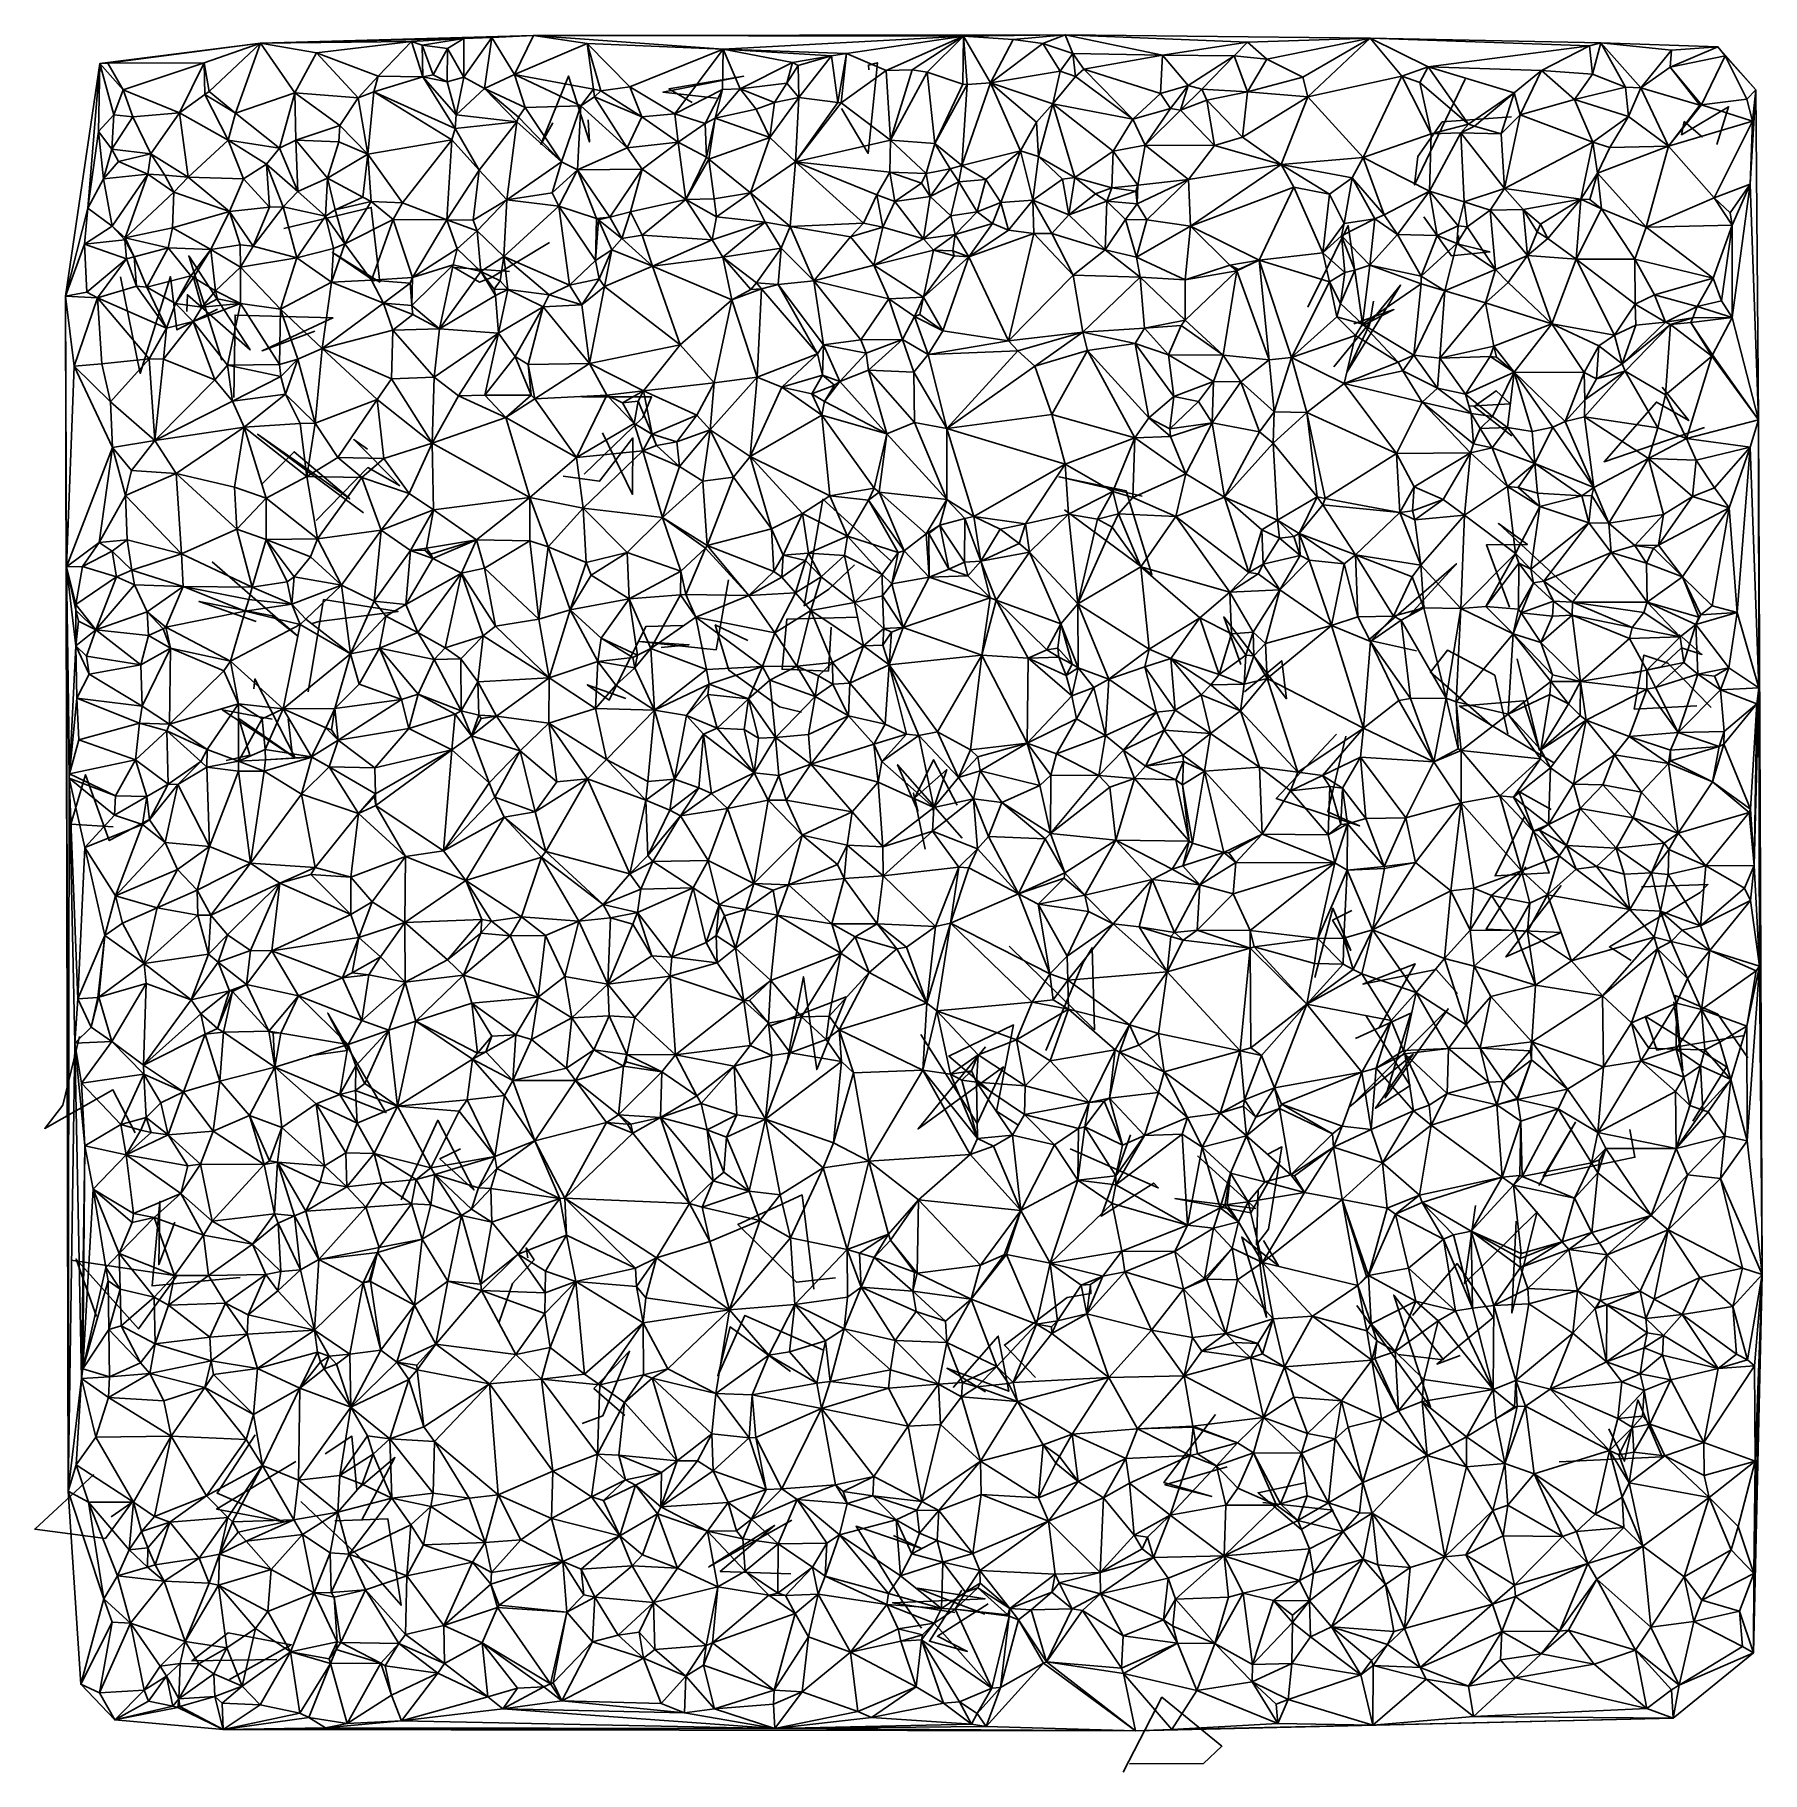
# Model space of a CAD drawing. Header units: metres. Extents: x -15.5 to 15, y -15.7 to 15.
import ezdxf

# ---------------------------------------------------------------- set-up
doc = ezdxf.new("R2010")
doc.units = ezdxf.units.M
doc.layers.add('CRACKS', color=1, linetype='Continuous')
doc.layers.add('STREET_MESH', color=7, linetype='Continuous')

msp = doc.modelspace()

# ---------------------------------------------------------------- linework, layer by layer
at = {"layer": 'CRACKS'}
for points in [[(-1.274, 13.688, 0.1), (-0.804, 12.892, 0.1), (-0.642, 14.496, 0.1), (-0.801, 14.454, 0.1), (-0.795, 14.37, 0.1)], [(-6.38, 13.43, 0.1), (-6.589, 13.05, 0.1), (-6.098, 14.258, 0.1), (-5.732, 13.094, 0.1), (-5.755, 13.486, 0.1)], [(-3.917, 13.792, 0.1), (-4.327, 14.031, 0.1), (-3.005, 14.256, 0.1), (-4.433, 13.976, 0.1), (-3.486, 13.87, 0.1)], [(9.744, 14.206, 0.1), (8.853, 12.334, 0.1), (8.91, 12.837, 0.1), (9.34, 13.451, 0.1), (10.564, 13.536, 0.1)], [(14.196, 13.048, 0.1), (14.401, 13.716, 0.1), (13.572, 13.223, 0.1), (13.617, 13.456, 0.1), (13.941, 13.18, 0.1)], [(-9.532, 10.633, 0.1), (-10.274, 11.141, 0.1), (-9.438, 10.619, 0.1), (-9.586, 11.937, 0.1), (-11.129, 11.565, 0.1)], [(9.014, 11.773, 0.1), (9.503, 11.083, 0.1), (10.183, 11.15, 0.1), (9.629, 11.286, 0.1), (9.628, 11.442, 0.1)], [(6.965, 10.172, 0.1), (7.681, 11.617, 0.1), (7.937, 9.85, 0.1), (8.487, 10.133, 0.1), (7.779, 9.878, 0.1)], [(-12.849, 10.096, 0.1), (-12.837, 10.393, 0.1), (-11.727, 9.418, 0.1), (-12.811, 11.079, 0.1), (-12.226, 9.239, 0.1)], [(-6.434, 11.316, 0.1), (-7.473, 10.69, 0.1), (-7.672, 10.617, 0.1), (-8.122, 10.873, 0.1), (-7.145, 10.802, 0.1)], [(-12.302, 10.14, 0.1), (-13.022, 9.773, 0.1), (-13.134, 10.714, 0.1), (-13.67, 9.003, 0.1), (-14.021, 10.711, 0.1)], [(8.126, 10.281, 0.1), (8.055, 9.861, 0.1), (7.659, 9.031, 0.1), (8.604, 10.566, 0.1), (7.428, 9.122, 0.1)], [(-12.013, 8.578, 0.1), (-11.994, 10.035, 0.1), (-10.265, 9.985, 0.1), (-11.516, 9.404, 0.1), (-10.583, 9.75, 0.1)], [(10.568, 7.901, 0.1), (9.903, 8.417, 0.1), (10.292, 8.697, 0.1), (10.542, 8.466, 0.1), (9.827, 8.426, 0.1)], [(13.977, 8.047, 0.1), (12.201, 7.443, 0.1), (13.125, 8.497, 0.1), (13.699, 8.169, 0.1), (13.229, 8.758, 0.1)], [(-5.823, 7.224, 0.1), (-4.789, 8.225, 0.1), (-4.632, 8.587, 0.1), (-5.863, 8.589, 0.1), (-5.264, 8.584, 0.1)], [(-9.725, 6.537, 0.1), (-11.597, 7.929, 0.1), (-9.968, 6.784, 0.1), (-10.95, 7.618, 0.1), (-11.521, 7.044, 0.1)], [(-10.56, 6.403, 0.1), (-9.648, 7.339, 0.1), (-9.087, 7.021, 0.1), (-9.897, 7.835, 0.1), (-9.653, 7.662, 0.1)], [(-6.195, 7.187, 0.1), (-5.553, 7.097, 0.1), (-4.963, 7.864, 0.1), (-4.971, 6.865, 0.1), (-5.5, 7.951, 0.1)], [(4.037, 6.832, 0.1), (2.569, 7.174, 0.1), (3.753, 6.928, 0.1), (4.21, 5.446, 0.1), (2.666, 6.589, 0.1)], [(-1.045, 5.619, 0.1), (-1.501, 5.191, 0.1), (-1.938, 4.897, 0.1), (-1.606, 6.778, 0.1), (-0.405, 5.689, 0.1)], [(11.698, 5.092, 0.1), (10.334, 6.349, 0.1), (10.847, 5.98, 0.1), (10.123, 5.973, 0.1), (10.528, 4.871, 0.1)], [(-11.62, 4.616, 0.1), (-12.63, 4.973, 0.1), (-11.338, 4.72, 0.1), (-10.882, 4.36, 0.1), (-12.399, 5.674, 0.1)], [(8.884, 4.099, 0.1), (8.04, 4.29, 0.1), (9.591, 5.639, 0.1), (8.77, 4.734, 0.1), (9.036, 4.894, 0.1)], [(-4.465, 4.16, 0.1), (-3.972, 4.208, 0.1), (-4.844, 4.263, 0.1), (-3.494, 4.117, 0.1), (-3.276, 5.357, 0.1)], [(-10.631, 4.583, 0.1), (-10.513, 4.619, 0.1), (-9.113, 4.794, 0.1), (-10.429, 5.004, 0.1), (-10.703, 3.376, 0.1)], [(-1.461, 4.516, 0.1), (-1.506, 3.742, 0.1), (-2.326, 3.773, 0.1), (-2.241, 4.662, 0.1), (-0.986, 4.696, 0.1)], [(5.845, 3.377, 0.1), (6.506, 3.923, 0.1), (6.586, 3.254, 0.1), (5.48, 4.699, 0.1), (5.783, 3.86, 0.1)], [(-4.08, 4.55, 0.1), (-4.734, 4.532, 0.1), (-5.382, 3.229, 0.1), (-5.77, 3.499, 0.1), (-5.086, 3.256, 0.1)], [(-1.984, 3.014, 0.1), (-2.372, 3.112, 0.1), (-3.269, 3.756, 0.1), (-3.507, 4.557, 0.1), (-2.932, 4.28, 0.1)], [(12.708, 3.707, 0.1), (13.208, 3.817, 0.1), (13.569, 4.153, 0.1), (13.929, 4.036, 0.1), (13.529, 4.39, 0.1)], [(10.503, 2.634, 0.1), (10.27, 3.669, 0.1), (9.434, 4.113, 0.1), (9.133, 3.721, 0.1), (10.228, 2.762, 0.1)], [(13.842, 3.128, 0.1), (12.735, 3.071, 0.1), (12.905, 4.024, 0.1), (13.328, 3.881, 0.1), (14.094, 3.099, 0.1)], [(10.667, 3.959, 0.1), (11.059, 2.341, 0.1), (10.778, 3.218, 0.1), (9.646, 3.122, 0.1), (11.325, 2.112, 0.1)], [(-11.66, 3.429, 0.1), (-11.644, 3.602, 0.1), (-10.93, 2.211, 0.1), (-12.222, 3.058, 0.1), (-11.337, 2.893, 0.1)], [(-12.154, 2.162, 0.1), (-11.733, 2.258, 0.1), (-11.929, 2.903, 0.1), (-10.977, 2.243, 0.1), (-11.055, 2.898, 0.1)], [(7.635, 2.594, 0.1), (7.321, 1.251, 0.1), (7.881, 1.006, 0.1), (6.407, 1.487, 0.1), (7.475, 2.625, 0.1)], [(0.769, 1.373, 0.1), (0.351, 2.175, 0.1), (0.019, 1.502, 0.1), (0.585, 2, 0.1), (0.336, 1.277, 0.1)], [(-13.518, 1.115, 0.1), (-14.218, 0.745, 0.1), (-14.635, 1.91, 0.1), (-14.898, 1.034, 0.1), (-14.151, 0.99, 0.1)], [(0.854, 0.786, 0.1), (-0.284, 2.086, 0.1), (0.075, 1.27, 0.1), (-0.003, 1.584, 0.1), (0.204, 0.595, 0.1)], [(11.266, 1.294, 0.1), (10.692, 1.615, 0.1), (11.231, 0.173, 0.1), (10.275, 0.12, 0.1), (10.789, 1.16, 0.1)], [(11.442, -0.046, 0.1), (10.467, -1.312, 0.1), (11.443, -0.877, 0.1), (10.116, -0.822, 0.1), (10.816, 0.279, 0.1)], [(12.86, -0.074, 0.1), (14.036, -0.032, 0.1), (13.898, -0.17, 0.1), (12.297, -1.135, 0.1), (12.681, -1.374, 0.1)], [(7.091, -1.676, 0.1), (7.409, -0.451, 0.1), (7.724, -1.196, 0.1), (7.402, -0.664, 0.1), (7.743, -0.488, 0.1)], [(2.337, -2.965, 0.1), (2.994, -1.409, 0.1), (3.154, -1.148, 0.1), (3.195, -2.599, 0.1), (1.688, -1.119, 0.1)], [(8.222, -2.569, 0.1), (8.86, -1.432, 0.1), (7.939, -1.79, 0.1), (9.234, -1.536, 0.1), (9.61, -1.957, 0.1)], [(-2.248, -3.208, 0.1), (-1.948, -1.661, 0.1), (-1.714, -3.302, 0.1), (-1.196, -2.017, 0.1), (-2.532, -2.527, 0.1)], [(13.436, -2.102, 0.1), (13.594, -3.316, 0.1), (13.456, -1.995, 0.1), (14.21, -2.322, 0.1), (14.741, -3.096, 0.1)], [(-10.183, -3.726, 0.1), (-9.329, -4.064, 0.1), (-10.355, -2.305, 0.1), (-10.011, -2.965, 0.1), (-10.676, -3.062, 0.1)], [(7.989, -2.348, 0.1), (8.774, -3.583, 0.1), (8.16, -3.986, 0.1), (8.825, -3.028, 0.1), (7.701, -3.958, 0.1)], [(7.774, -3.902, 0.1), (9.445, -2.228, 0.1), (8.333, -3.803, 0.1), (8.783, -2.307, 0.1), (7.81, -2.754, 0.1)], [(13.772, -4.212, 0.1), (14.365, -3.256, 0.1), (12.928, -2.36, 0.1), (13.134, -2.958, 0.1), (14.68, -2.698, 0.1)], [(-13.76, -4.419, 0.1), (-14.152, -3.662, 0.1), (-15.358, -4.341, 0.1), (-15.036, -3.929, 0.1), (-14.745, -2.718, 0.1)], [(1.271, -2.9, 0.1), (0.076, -4.351, 0.1), (1.586, -3.255, 0.1), (1.123, -4.256, 0.1), (0.127, -2.681, 0.1)], [(1.321, -3.662, 0.1), (0.618, -3.064, 0.1), (1.763, -2.514, 0.1), (1.461, -4.035, 0.1), (1.838, -4.277, 0.1)], [(-8.01, -4.706, 0.1), (-8.373, -4.88, 0.1), (-7.773, -5.43, 0.1), (-8.412, -4.199, 0.1), (-9.061, -5.607, 0.1)], [(12.658, -4.36, 0.1), (12.745, -4.852, 0.1), (11.122, -5.193, 0.1), (11.697, -4.233, 0.1), (11.047, -5.349, 0.1)], [(3.834, -4.457, 0.1), (3.312, -5.891, 0.1), (4.242, -5.308, 0.1), (4.321, -5.393, 0.1), (2.767, -4.704, 0.1)], [(5.016, -4.826, 0.1), (6.038, -5.759, 0.1), (4.617, -5.581, 0.1), (5.961, -5.835, 0.1), (6.475, -4.921, 0.1)], [(6.259, -4.799, 0.1), (6.509, -4.669, 0.1), (6.271, -6.121, 0.1), (6.06, -6.403, 0.1), (6.089, -5.425, 0.1)], [(-1.381, -6.986, 0.1), (-2.072, -7.062, 0.1), (-3.106, -6.04, 0.1), (-1.973, -5.518, 0.1), (-1.767, -7.184, 0.1)], [(-13.057, -5.997, 0.1), (-13.344, -6.75, 0.1), (-13.322, -5.633, 0.1), (-13.461, -7.127, 0.1), (-11.902, -6.977, 0.1)], [(10.65, -5.98, 0.1), (10.573, -7.604, 0.1), (11.019, -5.817, 0.1), (9.732, -7.086, 0.1), (9.93, -5.704, 0.1)], [(6.185, -6.325, 0.1), (6.447, -6.771, 0.1), (5.797, -6.264, 0.1), (6.236, -7.68, 0.1), (6.04, -6.1, 0.1)], [(-14.899, -6.672, 0.1), (-13.025, -6.951, 0.1), (-13.702, -7.887, 0.1), (-14.804, -6.651, 0.1), (-14.445, -7.665, 0.1)], [(-7.325, -7.765, 0.1), (-7.088, -7.082, 0.1), (-6.708, -6.665, 0.1), (-6.848, -6.455, 0.1), (-6.818, -6.629, 0.1)], [(9.659, -8.354, 0.1), (9.247, -8.509, 0.1), (10.239, -7.682, 0.1), (9.602, -6.732, 0.1), (8.814, -7.651, 0.1)], [(2.154, -8.744, 0.1), (1.603, -8.172, 0.1), (2.712, -7.329, 0.1), (3.133, -7.262, 0.1), (3.126, -7.132, 0.1)], [(7.829, -7.475, 0.1), (9.135, -9.269, 0.1), (8.484, -7.288, 0.1), (9.362, -8.432, 0.1), (8.56, -8.338, 0.1)], [(-1.593, -8.26, 0.1), (-2.983, -7.649, 0.1), (-3.461, -8.716, 0.1), (-3.244, -7.851, 0.1), (-2.178, -8.642, 0.1)], [(-5.859, -9.558, 0.1), (-5.497, -9.421, 0.1), (-5.022, -8.281, 0.1), (-5.653, -8.939, 0.1), (-5.104, -9.419, 0.1)], [(0.698, -8.92, 0.1), (1.494, -8.012, 0.1), (1.68, -8.988, 0.1), (0.588, -8.581, 0.1), (1.267, -8.999, 0.1)], [(12.286, -9.651, 0.1), (12.56, -10.226, 0.1), (12.795, -9.143, 0.1), (13.225, -10.145, 0.1), (11.409, -10.234, 0.1)], [(5.538, -10.326, 0.1), (4.44, -10.64, 0.1), (5.268, -10.847, 0.1), (4.422, -10.604, 0.1), (5.336, -9.397, 0.1)], [(-11.641, -9.758, 0.1), (-12.312, -10.792, 0.1), (-11.14, -11.296, 0.1), (-12.321, -11.072, 0.1), (-10.917, -10.229, 0.1)], [(-9.758, -11.274, 0.1), (-9.17, -10.162, 0.1), (-9.843, -10.733, 0.1), (-9.929, -9.783, 0.1), (-10.404, -10.093, 0.1)], [(-14.185, -11.211, 0.1), (-13.818, -10.957, 0.1), (-14.284, -11.594, 0.1), (-15.534, -11.424, 0.1), (-14.489, -10.46, 0.1)], [(6.914, -10.609, 0.1), (6.085, -10.784, 0.1), (6.847, -11.432, 0.1), (7.413, -11.092, 0.1), (6.172, -10.955, 0.1)], [(-10.232, -11.278, 0.1), (-9.293, -11.245, 0.1), (-9.06, -12.771, 0.1), (-9.839, -11.872, 0.1), (-10.833, -10.94, 0.1)], [(-2.155, -11.268, 0.1), (-3.623, -12.093, 0.1), (-2.458, -11.36, 0.1), (-3.419, -12.174, 0.1), (-2.171, -12.217, 0.1)], [(0.135, -13.174, 0.1), (-0.197, -12.706, 0.1), (-1.019, -11.376, 0.1), (0.128, -11.761, 0.1), (-0.359, -11.536, 0.1)], [(0.728, -12.898, 0.1), (-0.372, -12.726, 0.1), (1.261, -12.656, 0.1), (0.07, -12.472, 0.1), (1.258, -12.927, 0.1)], [(1.317, -12.746, 0.1), (0.419, -13.318, 0.1), (0.95, -13.587, 0.1), (0.279, -13.408, 0.1), (0.851, -12.507, 0.1)], [(-11.255, -13.728, 0.1), (-12.756, -13.756, 0.1), (-12.117, -13.258, 0.1), (-11.001, -13.47, 0.1), (-12.093, -14.084, 0.1)], [(3.812, -15.576, 0.1), (5.12, -15.566, 0.1), (5.446, -15.264, 0.1), (4.388, -14.396, 0.1), (3.703, -15.723, 0.1)]]:
    msp.add_polyline3d(points, dxfattribs=at)
at = {"layer": 'STREET_MESH'}
for points in [[(-14.243, 14.488), (-11.546, 14.838), (-14.385, 14.48)], [(-14.243, 14.488), (-12.538, 14.494), (-11.546, 14.838)], [(-12.538, 14.494), (-12.454, 13.984), (-11.546, 14.838)], [(-12.454, 13.984), (-11.989, 13.604), (-11.546, 14.838)], [(-11.989, 13.604), (-10.94, 13.962), (-11.546, 14.838)], [(-7.95, 14.926), (-6.72, 14.978), (-11.546, 14.838)], [(-8.878, 14.87), (-7.95, 14.926), (-11.546, 14.838)], [(-10.557, 14.671), (-8.878, 14.87), (-11.546, 14.838)], [(-10.94, 13.962), (-10.557, 14.671), (-11.546, 14.838)], [(-10.557, 14.671), (-9.464, 14.257), (-8.878, 14.87)], [(-9.464, 14.257), (-8.676, 14.248), (-8.878, 14.87)], [(-8.686, 14.805), (-7.95, 14.926), (-8.878, 14.87)], [(-8.676, 14.248), (-8.686, 14.805), (-8.878, 14.87)], [(-7.95, 14.926), (-8.686, 14.805), (-8.239, 14.745)], [(-8.686, 14.805), (-8.493, 14.282), (-8.239, 14.745)], [(-8.493, 14.282), (-8.686, 14.805), (-8.676, 14.248)], [(-8.493, 14.282), (-8.243, 14.158), (-8.239, 14.745)], [(-8.243, 14.158), (-7.951, 14.242), (-8.239, 14.745)], [(-7.951, 14.242), (-7.95, 14.926), (-8.239, 14.745)], [(-7.95, 14.926), (-7.951, 14.242), (-7.453, 14.942)], [(-7.951, 14.242), (-7.585, 14.042), (-7.453, 14.942)], [(-6.72, 14.978), (-7.95, 14.926), (-7.453, 14.942)], [(-7.585, 14.042), (-7.053, 14.285), (-7.453, 14.942)], [(-7.053, 14.285), (-6.72, 14.978), (-7.453, 14.942)], [(-6.72, 14.978), (-7.053, 14.285), (-5.77, 14.834)], [(-7.053, 14.285), (-5.661, 14.029), (-5.77, 14.834)], [(-6.72, 14.978), (0.881, 14.967), (2.679, 14.99)], [(-3.368, 14.735), (-6.72, 14.978), (-5.77, 14.834)], [(-6.72, 14.978), (-3.368, 14.735), (0.881, 14.967)], [(-5.015, 14.067), (-3.368, 14.735), (-5.77, 14.834)], [(-5.661, 14.029), (-5.531, 14.001), (-5.77, 14.834)], [(-5.531, 14.001), (-5.015, 14.067), (-5.77, 14.834)], [(-3.368, 14.735), (-1.188, 14.656), (0.881, 14.967)], [(-1.188, 14.656), (-0.484, 14.359), (0.881, 14.967)], [(-0.484, 14.359), (-0.026, 14.367), (0.881, 14.967)], [(-0.026, 14.367), (0.237, 14.326), (0.881, 14.967)], [(0.237, 14.326), (0.868, 14.118), (0.881, 14.967)], [(0.868, 14.118), (0.947, 14.111), (0.881, 14.967)], [(0.881, 14.967), (1.757, 14.904), (2.679, 14.99)], [(1.358, 14.141), (1.757, 14.904), (0.881, 14.967)], [(0.947, 14.111), (1.358, 14.141), (0.881, 14.967)], [(1.757, 14.904), (1.358, 14.141), (2.28, 14.836)], [(1.358, 14.141), (2.59, 14.348), (2.28, 14.836)], [(1.757, 14.904), (2.28, 14.836), (2.679, 14.99)], [(2.28, 14.836), (2.812, 14.658), (2.679, 14.99)], [(2.28, 14.836), (2.59, 14.348), (2.812, 14.658)], [(2.812, 14.658), (4.398, 14.627), (2.679, 14.99)], [(4.398, 14.627), (5.898, 14.859), (2.679, 14.99)], [(5.898, 14.859), (8.07, 14.928), (2.679, 14.99)], [(5.665, 14.617), (5.898, 14.859), (4.398, 14.627)], [(6.241, 14.557), (5.898, 14.859), (5.665, 14.617)], [(5.898, 14.859), (6.241, 14.557), (8.07, 14.928)], [(6.241, 14.557), (6.876, 14.239), (8.07, 14.928)], [(8.07, 14.928), (6.876, 14.239), (6.966, 13.895)], [(8.626, 14.259), (8.07, 14.928), (6.966, 13.895)], [(11.945, 14.796), (8.07, 14.928), (9.09, 14.425)], [(8.07, 14.928), (8.626, 14.259), (9.09, 14.425)], [(11.945, 14.796), (12.143, 14.848), (8.07, 14.928)], [(11.094, 14.36), (11.945, 14.796), (9.09, 14.425)], [(11.945, 14.796), (11.094, 14.36), (11.994, 14.293)], [(12.143, 14.848), (11.945, 14.796), (11.994, 14.293)], [(12.577, 14.061), (12.143, 14.848), (11.994, 14.293)], [(12.143, 14.848), (13.39, 14.715), (14.212, 14.774)], [(13.39, 14.715), (12.143, 14.848), (12.849, 14.052)], [(12.143, 14.848), (12.577, 14.061), (12.849, 14.052)], [(13.368, 14.415), (14.34, 14.615), (14.212, 14.774)], [(13.39, 14.715), (13.368, 14.415), (14.212, 14.774)], [(14.34, 14.615), (14.881, 14.015), (14.212, 14.774)], [(-14.598, 11.923), (-14.385, 14.48), (-14.991, 10.37)], [(-14.598, 11.923), (-14.41, 13.279), (-14.385, 14.48)], [(-14.41, 13.279), (-14.138, 13.574), (-14.385, 14.48)], [(-13.972, 14.017), (-14.243, 14.488), (-14.385, 14.48)], [(-14.138, 13.574), (-13.972, 14.017), (-14.385, 14.48)], [(-14.243, 14.488), (-13.972, 14.017), (-12.538, 14.494)], [(-12.538, 14.494), (-13.972, 14.017), (-12.978, 13.607)], [(-12.526, 13.931), (-12.538, 14.494), (-12.978, 13.607)], [(-12.526, 13.931), (-12.454, 13.984), (-12.538, 14.494)], [(-10.557, 14.671), (-10.94, 13.962), (-9.82, 13.874)], [(-9.464, 14.257), (-10.557, 14.671), (-9.82, 13.874)], [(-5.015, 14.067), (-4.221, 13.591), (-3.368, 14.735)], [(-4.221, 13.591), (-3.379, 14.024), (-3.368, 14.735)], [(-3.379, 14.024), (-3.067, 14.035), (-3.368, 14.735)], [(-3.368, 14.735), (-2.144, 14.499), (-1.45, 14.617)], [(-3.368, 14.735), (-3.067, 14.035), (-2.144, 14.499)], [(-1.188, 14.656), (-3.368, 14.735), (-1.45, 14.617)], [(-3.067, 14.035), (-2.244, 14.136), (-2.144, 14.499)], [(-2.244, 14.136), (-2.041, 14.447), (-2.144, 14.499)], [(-2.041, 14.447), (-2.244, 14.136), (-2.03, 13.881)], [(-2.144, 14.499), (-2.041, 14.447), (-1.45, 14.617)], [(-2.041, 14.447), (-2.03, 13.881), (-1.45, 14.617)], [(-2.03, 13.881), (-1.338, 13.793), (-1.45, 14.617)], [(-1.338, 13.793), (-1.188, 14.656), (-1.45, 14.617)], [(-1.338, 13.793), (-1.284, 13.785), (-1.188, 14.656)], [(-1.284, 13.785), (-0.484, 14.359), (-1.188, 14.656)], [(2.59, 14.348), (2.859, 14.249), (2.812, 14.658)], [(2.812, 14.658), (3.008, 14.381), (4.398, 14.627)], [(2.812, 14.658), (2.859, 14.249), (3.008, 14.381)], [(3.008, 14.381), (4.363, 13.951), (4.398, 14.627)], [(4.363, 13.951), (4.852, 14.094), (4.398, 14.627)], [(4.852, 14.094), (5.665, 14.617), (4.398, 14.627)], [(4.852, 14.094), (5.092, 14.026), (5.665, 14.617)], [(5.092, 14.026), (5.898, 13.983), (5.665, 14.617)], [(5.898, 13.983), (6.241, 14.557), (5.665, 14.617)], [(6.241, 14.557), (5.898, 13.983), (6.876, 14.239)], [(13.368, 14.415), (13.39, 14.715), (12.849, 14.052)], [(13.368, 14.415), (13.924, 13.749), (14.34, 14.615)], [(13.924, 13.749), (14.723, 13.85), (14.34, 14.615)], [(14.34, 14.615), (14.723, 13.85), (14.881, 14.015)], [(-9.543, 13.981), (-9.464, 14.257), (-9.82, 13.874)], [(-9.464, 14.257), (-9.543, 13.981), (-8.676, 14.248)], [(-9.543, 13.981), (-8.105, 13.33), (-8.676, 14.248)], [(-8.243, 14.158), (-8.493, 14.282), (-8.676, 14.248)], [(-8.085, 13.574), (-8.243, 14.158), (-8.676, 14.248)], [(-8.105, 13.33), (-8.085, 13.574), (-8.676, 14.248)], [(-8.085, 13.574), (-7.951, 14.242), (-8.243, 14.158)], [(-7.951, 14.242), (-8.085, 13.574), (-7.585, 14.042)], [(-7.585, 14.042), (-6.866, 13.702), (-7.053, 14.285)], [(-7.053, 14.285), (-5.882, 13.736), (-5.661, 14.029)], [(-7.053, 14.285), (-6.866, 13.702), (-5.882, 13.736)], [(-2.46, 13.79), (-2.244, 14.136), (-3.067, 14.035)], [(-2.244, 14.136), (-2.46, 13.79), (-2.03, 13.881)], [(-0.408, 13.127), (-0.484, 14.359), (-1.284, 13.785)], [(-0.484, 14.359), (-0.408, 13.127), (-0.026, 14.367)], [(-0.408, 13.127), (0.237, 14.326), (-0.026, 14.367)], [(0.237, 14.326), (-0.408, 13.127), (0.376, 13.069)], [(0.868, 14.118), (0.237, 14.326), (0.376, 13.069)], [(0.849, 12.679), (1.887, 12.936), (1.358, 14.141)], [(0.947, 14.111), (0.849, 12.679), (1.358, 14.141)], [(2.59, 14.348), (1.358, 14.141), (2.457, 13.771)], [(1.358, 14.141), (2.17, 13.444), (2.457, 13.771)], [(1.887, 12.936), (2.17, 13.444), (1.358, 14.141)], [(2.859, 14.249), (2.59, 14.348), (2.457, 13.771)], [(3.873, 13.496), (2.859, 14.249), (2.457, 13.771)], [(2.859, 14.249), (3.873, 13.496), (3.008, 14.381)], [(3.873, 13.496), (4.363, 13.951), (3.008, 14.381)], [(6.876, 14.239), (5.898, 13.983), (6.966, 13.895)], [(7.945, 12.819), (8.626, 14.259), (6.966, 13.895)], [(8.626, 14.259), (7.945, 12.819), (9.144, 13.238)], [(8.626, 14.259), (8.946, 14.143), (9.09, 14.425)], [(8.946, 14.143), (8.626, 14.259), (9.144, 13.238)], [(8.946, 14.143), (9.803, 13.409), (9.09, 14.425)], [(9.803, 13.409), (8.946, 14.143), (9.144, 13.238)], [(10.615, 13.965), (11.094, 14.36), (9.09, 14.425)], [(9.803, 13.409), (10.615, 13.965), (9.09, 14.425)], [(11.094, 14.36), (10.615, 13.965), (10.717, 13.576)], [(11.094, 14.36), (10.717, 13.576), (11.676, 13.846)], [(11.994, 14.293), (11.094, 14.36), (11.676, 13.846)], [(12.577, 14.061), (11.994, 14.293), (11.676, 13.846)], [(13.896, 13.743), (13.368, 14.415), (12.849, 14.052)], [(13.896, 13.743), (13.924, 13.749), (13.368, 14.415)], [(-14.138, 13.574), (-13.801, 13.54), (-13.972, 14.017)], [(-13.972, 14.017), (-13.801, 13.54), (-12.978, 13.607)], [(-12.116, 13.129), (-12.526, 13.931), (-12.978, 13.607)], [(-12.526, 13.931), (-11.989, 13.604), (-12.454, 13.984)], [(-11.989, 13.604), (-12.526, 13.931), (-12.116, 13.129)], [(-11.989, 13.604), (-11.211, 12.986), (-10.94, 13.962)], [(-11.211, 12.986), (-10.918, 13.125), (-10.94, 13.962)], [(-10.94, 13.962), (-10.14, 13.383), (-9.82, 13.874)], [(-10.918, 13.125), (-10.14, 13.383), (-10.94, 13.962)], [(-10.14, 13.383), (-9.646, 12.876), (-9.82, 13.874)], [(-9.646, 12.876), (-9.543, 13.981), (-9.82, 13.874)], [(-8.16, 13.135), (-9.543, 13.981), (-9.646, 12.876)], [(-8.16, 13.135), (-8.105, 13.33), (-9.543, 13.981)], [(-7.585, 14.042), (-8.085, 13.574), (-7.014, 13.45)], [(-7.585, 14.042), (-6.982, 13.533), (-6.866, 13.702)], [(-6.982, 13.533), (-7.585, 14.042), (-7.014, 13.45)], [(-5.882, 13.736), (-5.64, 13.895), (-5.661, 14.029)], [(-5.067, 12.988), (-5.64, 13.895), (-5.882, 13.736)], [(-5.64, 13.895), (-5.531, 14.001), (-5.661, 14.029)], [(-5.531, 14.001), (-5.64, 13.895), (-4.806, 13.537)], [(-5.64, 13.895), (-5.067, 12.988), (-4.806, 13.537)], [(-5.015, 14.067), (-5.531, 14.001), (-4.806, 13.537)], [(-4.221, 13.591), (-5.015, 14.067), (-4.806, 13.537)], [(-4.221, 13.591), (-3.683, 13.422), (-3.379, 14.024)], [(-3.683, 13.422), (-3.507, 13.518), (-3.379, 14.024)], [(-3.507, 13.518), (-2.785, 13.675), (-3.067, 14.035)], [(-3.379, 14.024), (-3.507, 13.518), (-3.067, 14.035)], [(-2.785, 13.675), (-2.46, 13.79), (-3.067, 14.035)], [(-2.09, 12.744), (-2.03, 13.881), (-2.542, 13.175)], [(-2.03, 13.881), (-2.46, 13.79), (-2.542, 13.175)], [(-2.09, 12.744), (-1.338, 13.793), (-2.03, 13.881)], [(0.947, 14.111), (0.868, 14.118), (0.376, 13.069)], [(0.849, 12.679), (0.947, 14.111), (0.376, 13.069)], [(3.873, 13.496), (4.537, 13.687), (4.363, 13.951)], [(4.537, 13.687), (4.852, 14.094), (4.363, 13.951)], [(4.852, 14.094), (4.537, 13.687), (4.714, 13.654)], [(5.092, 14.026), (4.852, 14.094), (4.714, 13.654)], [(5.182, 13.832), (5.092, 14.026), (4.714, 13.654)], [(5.182, 13.832), (4.714, 13.654), (5.314, 13.033)], [(5.092, 14.026), (5.182, 13.832), (5.898, 13.983)], [(5.898, 13.983), (5.182, 13.832), (5.811, 13.181)], [(5.811, 13.181), (5.182, 13.832), (5.314, 13.033)], [(5.898, 13.983), (5.811, 13.181), (6.966, 13.895)], [(5.811, 13.181), (6.496, 12.694), (6.966, 13.895)], [(6.496, 12.694), (7.945, 12.819), (6.966, 13.895)], [(9.803, 13.409), (9.913, 13.374), (10.615, 13.965)], [(9.913, 13.374), (10.381, 13.238), (10.615, 13.965)], [(10.615, 13.965), (10.381, 13.238), (10.717, 13.576)], [(10.717, 13.576), (12.004, 13.088), (11.676, 13.846)], [(12.632, 13.545), (12.577, 14.061), (11.676, 13.846)], [(12.004, 13.088), (12.632, 13.545), (11.676, 13.846)], [(12.577, 14.061), (12.632, 13.545), (12.849, 14.052)], [(12.632, 13.545), (13.339, 13.02), (12.849, 14.052)], [(13.339, 13.02), (13.896, 13.743), (12.849, 14.052)], [(13.924, 13.749), (14.822, 13.462), (14.723, 13.85)], [(14.723, 13.85), (14.822, 13.462), (14.881, 14.015)], [(14.785, 12.347), (14.93, 8.181), (14.881, 14.015)], [(14.822, 13.462), (14.785, 12.347), (14.881, 14.015)], [(-14.138, 13.574), (-14.41, 13.279), (-14.17, 12.97)], [(-13.801, 13.54), (-14.138, 13.574), (-14.17, 12.97)], [(-13.482, 12.885), (-13.801, 13.54), (-14.17, 12.97)], [(-13.801, 13.54), (-13.482, 12.885), (-12.978, 13.607)], [(-13.482, 12.885), (-12.821, 12.475), (-12.978, 13.607)], [(-12.821, 12.475), (-12.116, 13.129), (-12.978, 13.607)], [(-11.211, 12.986), (-11.989, 13.604), (-12.116, 13.129)], [(-8.085, 13.574), (-8.105, 13.33), (-7.014, 13.45)], [(-6.982, 13.533), (-7.014, 13.45), (-6.224, 12.741)], [(-6.866, 13.702), (-6.982, 13.533), (-6.224, 12.741)], [(-6.866, 13.702), (-6.224, 12.741), (-5.882, 13.736)], [(-6.224, 12.741), (-5.942, 12.604), (-5.882, 13.736)], [(-5.942, 12.604), (-5.067, 12.988), (-5.882, 13.736)], [(-5.067, 12.988), (-4.165, 13.092), (-4.806, 13.537)], [(-4.165, 13.092), (-4.221, 13.591), (-4.806, 13.537)], [(-3.683, 13.422), (-4.221, 13.591), (-4.165, 13.092)], [(-3.507, 13.518), (-3.683, 13.422), (-3.664, 12.824)], [(-3.621, 12.788), (-3.507, 13.518), (-3.664, 12.824)], [(-3.507, 13.518), (-3.621, 12.788), (-2.542, 13.175)], [(-2.785, 13.675), (-3.507, 13.518), (-2.542, 13.175)], [(-2.46, 13.79), (-2.785, 13.675), (-2.542, 13.175)], [(-1.284, 13.785), (-1.338, 13.793), (-2.09, 12.744)], [(-0.408, 13.127), (-1.284, 13.785), (-2.09, 12.744)], [(2.17, 13.444), (2.207, 12.835), (2.457, 13.771)], [(2.207, 12.835), (2.845, 12.464), (2.457, 13.771)], [(2.845, 12.464), (3.528, 12.933), (2.457, 13.771)], [(3.528, 12.933), (3.873, 13.496), (2.457, 13.771)], [(4.09, 13.04), (4.537, 13.687), (3.873, 13.496)], [(4.537, 13.687), (4.09, 13.04), (4.714, 13.654)], [(4.714, 13.654), (4.09, 13.04), (5.314, 13.033)], [(10.381, 13.238), (10.444, 12.272), (10.717, 13.576)], [(10.444, 12.272), (12.004, 13.088), (10.717, 13.576)], [(12.301, 12.994), (12.632, 13.545), (12.004, 13.088)], [(12.632, 13.545), (12.301, 12.994), (13.339, 13.02)], [(13.924, 13.749), (13.896, 13.743), (13.339, 13.02)], [(14.822, 13.462), (13.924, 13.749), (13.339, 13.02)], [(-14.318, 12.441), (-14.41, 13.279), (-14.598, 11.923)], [(-14.41, 13.279), (-14.318, 12.441), (-14.17, 12.97)], [(-10.14, 13.383), (-10.918, 13.125), (-10.158, 13.094)], [(-9.646, 12.876), (-10.14, 13.383), (-10.158, 13.094)], [(-7.68, 12.598), (-8.105, 13.33), (-8.16, 13.135)], [(-8.105, 13.33), (-7.68, 12.598), (-7.014, 13.45)], [(-7.014, 13.45), (-7.68, 12.598), (-7.193, 12.071)], [(-6.224, 12.741), (-7.014, 13.45), (-7.193, 12.071)], [(-3.683, 13.422), (-4.165, 13.092), (-3.664, 12.824)], [(2.207, 12.835), (2.17, 13.444), (1.887, 12.936)], [(4.09, 13.04), (3.873, 13.496), (3.528, 12.933)], [(7.945, 12.819), (9.118, 12.227), (9.144, 13.238)], [(9.118, 12.227), (9.67, 13.256), (9.144, 13.238)], [(9.728, 12.039), (9.67, 13.256), (9.118, 12.227)], [(9.67, 13.256), (9.803, 13.409), (9.144, 13.238)], [(9.803, 13.409), (9.67, 13.256), (9.913, 13.374)], [(9.67, 13.256), (10.381, 13.238), (9.913, 13.374)], [(9.67, 13.256), (9.728, 12.039), (10.444, 12.272)], [(10.381, 13.238), (9.67, 13.256), (10.444, 12.272)], [(14.149, 12.109), (14.822, 13.462), (13.339, 13.02)], [(14.785, 12.347), (14.822, 13.462), (14.149, 12.109)], [(-14.318, 12.441), (-14.055, 12.747), (-14.17, 12.97)], [(-14.055, 12.747), (-13.482, 12.885), (-14.17, 12.97)], [(-12.116, 13.129), (-12.821, 12.475), (-11.847, 12.441)], [(-11.438, 12.7), (-12.116, 13.129), (-11.847, 12.441)], [(-11.438, 12.7), (-11.211, 12.986), (-12.116, 13.129)], [(-11.438, 12.7), (-10.882, 12.216), (-11.211, 12.986)], [(-10.882, 12.216), (-10.918, 13.125), (-11.211, 12.986)], [(-10.158, 13.094), (-10.918, 13.125), (-10.359, 12.452)], [(-10.918, 13.125), (-10.882, 12.216), (-10.359, 12.452)], [(-9.646, 12.876), (-10.158, 13.094), (-10.359, 12.452)], [(-8.16, 13.135), (-9.646, 12.876), (-9.033, 12.02)], [(-8.252, 11.716), (-8.16, 13.135), (-9.033, 12.02)], [(-7.68, 12.598), (-8.16, 13.135), (-8.252, 11.716)], [(-5.067, 12.988), (-5.942, 12.604), (-4.801, 12.614)], [(-4.165, 13.092), (-5.067, 12.988), (-4.801, 12.614)], [(-4.025, 12.08), (-4.165, 13.092), (-4.801, 12.614)], [(-4.165, 13.092), (-4.025, 12.08), (-3.664, 12.824)], [(-3.621, 12.788), (-2.883, 12.194), (-2.542, 13.175)], [(-2.883, 12.194), (-2.09, 12.744), (-2.542, 13.175)], [(-0.421, 12.559), (-0.408, 13.127), (-2.09, 12.744)], [(-0.421, 12.559), (0.219, 12.539), (-0.408, 13.127)], [(-0.408, 13.127), (0.219, 12.539), (0.376, 13.069)], [(0.219, 12.539), (0.642, 12.618), (0.376, 13.069)], [(0.642, 12.618), (0.849, 12.679), (0.376, 13.069)], [(1.887, 12.936), (0.849, 12.679), (1.276, 12.432)], [(1.538, 12.023), (1.887, 12.936), (1.276, 12.432)], [(1.538, 12.023), (2.106, 12.066), (1.887, 12.936)], [(2.106, 12.066), (2.207, 12.835), (1.887, 12.936)], [(2.845, 12.464), (3.502, 12.286), (3.528, 12.933)], [(3.528, 12.933), (3.502, 12.286), (3.964, 12.333)], [(4.09, 13.04), (3.528, 12.933), (3.964, 12.333)], [(4.858, 12.433), (4.09, 13.04), (3.964, 12.333)], [(4.09, 13.04), (4.858, 12.433), (5.314, 13.033)], [(4.858, 12.433), (6.496, 12.694), (5.314, 13.033)], [(6.496, 12.694), (5.811, 13.181), (5.314, 13.033)], [(12.004, 13.088), (10.444, 12.272), (11.793, 12.082)], [(12.086, 12.542), (12.004, 13.088), (11.793, 12.082)], [(12.086, 12.542), (12.301, 12.994), (12.004, 13.088)], [(12.086, 12.542), (12.947, 11.59), (13.339, 13.02)], [(12.301, 12.994), (12.086, 12.542), (13.339, 13.02)], [(12.947, 11.59), (14.149, 12.109), (13.339, 13.02)], [(-13.533, 12.524), (-14.055, 12.747), (-14.318, 12.441)], [(-14.055, 12.747), (-13.533, 12.524), (-13.482, 12.885)], [(-13.482, 12.885), (-13.533, 12.524), (-13.235, 12.51)], [(-12.821, 12.475), (-13.482, 12.885), (-13.235, 12.51)], [(-11.385, 11.942), (-11.438, 12.7), (-11.847, 12.441)], [(-11.438, 12.7), (-11.385, 11.942), (-11.144, 11.95)], [(-10.882, 12.216), (-11.438, 12.7), (-11.144, 11.95)], [(-9.733, 12.119), (-9.646, 12.876), (-10.359, 12.452)], [(-9.733, 12.119), (-9.588, 12.042), (-9.646, 12.876)], [(-9.646, 12.876), (-9.588, 12.042), (-9.033, 12.02)], [(-7.785, 11.715), (-7.68, 12.598), (-8.252, 11.716)], [(-7.68, 12.598), (-7.785, 11.715), (-7.193, 12.071)], [(-6.39, 12.195), (-6.224, 12.741), (-7.193, 12.071)], [(-6.39, 12.195), (-5.942, 12.604), (-6.224, 12.741)], [(-5.942, 12.604), (-6.39, 12.195), (-6.27, 11.957)], [(-5.607, 11.741), (-5.942, 12.604), (-6.27, 11.957)], [(-5.942, 12.604), (-5.371, 11.765), (-4.801, 12.614)], [(-5.371, 11.765), (-5.942, 12.604), (-5.607, 11.741)], [(-5.371, 11.765), (-5.004, 11.857), (-4.801, 12.614)], [(-5.004, 11.857), (-4.025, 12.08), (-4.801, 12.614)], [(-4.025, 12.08), (-3.621, 12.788), (-3.664, 12.824)], [(-3.524, 12.091), (-3.621, 12.788), (-4.025, 12.08)], [(-3.621, 12.788), (-3.524, 12.091), (-2.883, 12.194)], [(-2.09, 12.744), (-2.883, 12.194), (-2.181, 11.598)], [(-0.888, 11.661), (-2.09, 12.744), (-2.181, 11.598)], [(-2.09, 12.744), (-0.888, 11.661), (-0.65, 12.159)], [(-0.421, 12.559), (-2.09, 12.744), (-0.65, 12.159)], [(0.642, 12.618), (0.219, 12.539), (0.29, 12.131)], [(0.8, 12.388), (0.642, 12.618), (0.29, 12.131)], [(0.8, 12.388), (0.849, 12.679), (0.642, 12.618)], [(0.849, 12.679), (0.8, 12.388), (1.276, 12.432)], [(2.207, 12.835), (2.106, 12.066), (2.63, 12.434)], [(2.845, 12.464), (2.207, 12.835), (2.63, 12.434)], [(6.496, 12.694), (4.858, 12.433), (4.893, 11.605)], [(6.496, 12.694), (4.893, 11.605), (6.721, 12.298)], [(7.945, 12.819), (6.496, 12.694), (7.752, 12.461)], [(7.346, 12.17), (6.496, 12.694), (6.721, 12.298)], [(6.496, 12.694), (7.346, 12.17), (7.752, 12.461)], [(7.945, 12.819), (7.752, 12.461), (8.313, 11.809)], [(9.118, 12.227), (7.945, 12.819), (8.313, 11.809)], [(-14.163, 11.605), (-14.318, 12.441), (-14.598, 11.923)], [(-13.533, 12.524), (-14.318, 12.441), (-14.163, 11.605)], [(-13.936, 11.398), (-13.533, 12.524), (-14.163, 11.605)], [(-13.074, 12.21), (-13.533, 12.524), (-13.936, 11.398)], [(-13.533, 12.524), (-13.074, 12.21), (-13.235, 12.51)], [(-13.074, 12.21), (-12.821, 12.475), (-13.235, 12.51)], [(-12.093, 11.865), (-12.821, 12.475), (-13.074, 12.21)], [(-12.821, 12.475), (-12.093, 11.865), (-11.847, 12.441)], [(-12.093, 11.865), (-11.385, 11.942), (-11.847, 12.441)], [(-10.882, 12.216), (-10.393, 11.784), (-10.359, 12.452)], [(-10.393, 11.784), (-10.224, 11.894), (-10.359, 12.452)], [(-10.224, 11.894), (-9.733, 12.119), (-10.359, 12.452)], [(-0.421, 12.559), (-0.65, 12.159), (-0.331, 12.044)], [(0.136, 12.369), (-0.421, 12.559), (-0.331, 12.044)], [(-0.421, 12.559), (0.136, 12.369), (0.219, 12.539)], [(0.29, 12.131), (0.136, 12.369), (-0.331, 12.044)], [(0.219, 12.539), (0.136, 12.369), (0.29, 12.131)], [(0.654, 11.786), (0.8, 12.388), (0.29, 12.131)], [(0.8, 12.388), (0.654, 11.786), (1.121, 11.859)], [(0.8, 12.388), (1.121, 11.859), (1.276, 12.432)], [(1.121, 11.859), (1.538, 12.023), (1.276, 12.432)], [(2.106, 12.066), (2.741, 11.809), (2.63, 12.434)], [(2.741, 11.809), (2.845, 12.464), (2.63, 12.434)], [(2.741, 11.809), (3.211, 12.18), (2.845, 12.464)], [(3.211, 12.18), (3.502, 12.286), (2.845, 12.464)], [(3.502, 12.286), (3.211, 12.18), (3.416, 12.048)], [(3.925, 12.224), (3.502, 12.286), (3.416, 12.048)], [(3.502, 12.286), (3.925, 12.224), (3.964, 12.333)], [(3.925, 12.224), (3.951, 12), (3.964, 12.333)], [(3.951, 12), (4.858, 12.433), (3.964, 12.333)], [(3.951, 12), (4.122, 11.721), (4.858, 12.433)], [(4.858, 12.433), (4.122, 11.721), (4.893, 11.605)], [(6.721, 12.298), (4.893, 11.605), (6.107, 11.004)], [(7.228, 11.132), (6.721, 12.298), (6.107, 11.004)], [(7.228, 11.132), (7.346, 12.17), (6.721, 12.298)], [(7.346, 12.17), (7.606, 11.656), (7.752, 12.461)], [(7.606, 11.656), (8.152, 11.737), (7.752, 12.461)], [(7.752, 12.461), (8.152, 11.737), (8.313, 11.809)], [(11.951, 12.078), (12.086, 12.542), (11.793, 12.082)], [(11.951, 12.078), (12.155, 11.912), (12.086, 12.542)], [(12.086, 12.542), (12.155, 11.912), (12.947, 11.59)], [(14.429, 11.843), (14.785, 12.347), (14.149, 12.109)], [(14.785, 12.347), (14.429, 11.843), (14.464, 11.621)], [(14.785, 12.347), (14.463, 9.992), (14.93, 8.181)], [(14.463, 9.992), (14.785, 12.347), (14.464, 11.621)], [(-13.074, 12.21), (-13.936, 11.398), (-13.099, 11.577)], [(-12.093, 11.865), (-13.074, 12.21), (-13.099, 11.577)], [(-10.393, 11.784), (-10.882, 12.216), (-11.144, 11.95)], [(-9.588, 12.042), (-9.733, 12.119), (-10.224, 11.894)], [(-10.055, 11.291), (-9.588, 12.042), (-10.224, 11.894)], [(-9.588, 12.042), (-10.055, 11.291), (-9.198, 11.724)], [(-9.588, 12.042), (-9.198, 11.724), (-9.033, 12.02)], [(-9.198, 11.724), (-8.252, 11.716), (-9.033, 12.02)], [(-7.785, 11.715), (-7.716, 11.521), (-7.193, 12.071)], [(-7.716, 11.521), (-7.244, 11.071), (-7.193, 12.071)], [(-7.244, 11.071), (-6.27, 11.957), (-7.193, 12.071)], [(-6.27, 11.957), (-6.39, 12.195), (-7.193, 12.071)], [(-4.799, 11.445), (-4.025, 12.08), (-5.004, 11.857)], [(-4.799, 11.445), (-3.563, 11.363), (-4.025, 12.08)], [(-3.524, 12.091), (-4.025, 12.08), (-3.485, 11.774)], [(-4.025, 12.08), (-3.563, 11.363), (-3.485, 11.774)], [(-2.883, 12.194), (-3.524, 12.091), (-3.485, 11.774)], [(-2.625, 11.675), (-2.883, 12.194), (-3.485, 11.774)], [(-2.883, 12.194), (-2.625, 11.675), (-2.181, 11.598)], [(-0.888, 11.661), (-0.543, 11.591), (-0.65, 12.159)], [(-0.65, 12.159), (-0.543, 11.591), (-0.331, 12.044)], [(-0.543, 11.591), (0.176, 11.383), (-0.331, 12.044)], [(0.176, 11.383), (0.29, 12.131), (-0.331, 12.044)], [(0.654, 11.786), (0.29, 12.131), (0.176, 11.383)], [(1.538, 12.023), (1.121, 11.859), (1.395, 11.655)], [(1.673, 11.537), (1.538, 12.023), (1.395, 11.655)], [(1.538, 12.023), (1.673, 11.537), (2.106, 12.066)], [(2.106, 12.066), (1.673, 11.537), (2.121, 11.475)], [(2.106, 12.066), (2.121, 11.475), (2.442, 11.477)], [(2.741, 11.809), (2.106, 12.066), (2.442, 11.477)], [(3.211, 12.18), (2.741, 11.809), (3.416, 12.048)], [(2.741, 11.809), (3.383, 11.187), (3.416, 12.048)], [(3.383, 11.187), (3.743, 11.726), (3.416, 12.048)], [(3.951, 12), (3.925, 12.224), (3.416, 12.048)], [(3.743, 11.726), (3.951, 12), (3.416, 12.048)], [(3.951, 12), (3.743, 11.726), (4.122, 11.721)], [(7.606, 11.656), (7.346, 12.17), (7.228, 11.132)], [(8.551, 11.46), (9.118, 12.227), (8.313, 11.809)], [(8.551, 11.46), (9.253, 11.44), (9.118, 12.227)], [(9.253, 11.44), (9.624, 11.61), (9.118, 12.227)], [(9.624, 11.61), (9.728, 12.039), (9.118, 12.227)], [(9.728, 12.039), (9.624, 11.61), (9.781, 11.595)], [(9.728, 12.039), (10.187, 11.887), (10.444, 12.272)], [(10.187, 11.887), (9.728, 12.039), (9.781, 11.595)], [(10.187, 11.887), (10.774, 11.901), (10.444, 12.272)], [(10.444, 12.272), (10.774, 11.901), (11.793, 12.082)], [(10.774, 11.901), (11.079, 11.639), (11.793, 12.082)], [(11.079, 11.639), (11.205, 11.39), (11.793, 12.082)], [(11.205, 11.39), (11.707, 11.021), (11.793, 12.082)], [(11.707, 11.021), (12.155, 11.912), (11.793, 12.082)], [(12.155, 11.912), (11.951, 12.078), (11.793, 12.082)], [(14.464, 11.621), (14.149, 12.109), (12.947, 11.59)], [(14.429, 11.843), (14.149, 12.109), (14.464, 11.621)], [(-14.652, 11.29), (-14.598, 11.923), (-14.991, 10.37)], [(-14.652, 11.29), (-14.163, 11.605), (-14.598, 11.923)], [(-12.42, 11.192), (-12.093, 11.865), (-13.099, 11.577)], [(-12.42, 11.192), (-11.905, 11.278), (-12.093, 11.865)], [(-11.675, 11.252), (-11.385, 11.942), (-12.093, 11.865)], [(-11.905, 11.278), (-11.675, 11.252), (-12.093, 11.865)], [(-11.675, 11.252), (-10.903, 11.049), (-11.144, 11.95)], [(-11.385, 11.942), (-11.675, 11.252), (-11.144, 11.95)], [(-10.903, 11.049), (-10.393, 11.784), (-11.144, 11.95)], [(-10.393, 11.784), (-10.903, 11.049), (-10.256, 11.211)], [(-10.055, 11.291), (-10.224, 11.894), (-10.393, 11.784)], [(-10.055, 11.291), (-10.393, 11.784), (-10.256, 11.211)], [(-10.055, 11.291), (-9.585, 10.65), (-9.198, 11.724)], [(-9.585, 10.65), (-8.855, 10.701), (-9.198, 11.724)], [(-8.855, 10.701), (-8.252, 11.716), (-9.198, 11.724)], [(-8.066, 11.205), (-8.252, 11.716), (-8.855, 10.701)], [(-8.066, 11.205), (-7.716, 11.521), (-8.252, 11.716)], [(-7.716, 11.521), (-7.785, 11.715), (-8.252, 11.716)], [(-7.244, 11.071), (-6.085, 10.564), (-6.27, 11.957)], [(-5.624, 11), (-5.607, 11.741), (-6.27, 11.957)], [(-6.085, 10.564), (-5.624, 11), (-6.27, 11.957)], [(-5.571, 11.716), (-5.607, 11.741), (-5.624, 11)], [(-5.571, 11.716), (-5.624, 11), (-5.335, 11.189)], [(-5.571, 11.716), (-5.371, 11.765), (-5.607, 11.741)], [(-5.371, 11.765), (-5.571, 11.716), (-5.157, 11.391)], [(-5.157, 11.391), (-5.571, 11.716), (-5.335, 11.189)], [(-5.371, 11.765), (-5.157, 11.391), (-5.004, 11.857)], [(-5.157, 11.391), (-4.799, 11.445), (-5.004, 11.857)], [(-3.563, 11.363), (-2.625, 11.675), (-3.485, 11.774)], [(-2.625, 11.675), (-3.563, 11.363), (-3.375, 11.059)], [(-2.345, 11.215), (-2.625, 11.675), (-3.375, 11.059)], [(-2.625, 11.675), (-2.345, 11.215), (-2.181, 11.598)], [(0.73, 11.46), (0.654, 11.786), (0.176, 11.383)], [(0.654, 11.786), (0.73, 11.46), (1.121, 11.859)], [(1.121, 11.859), (0.73, 11.46), (1.395, 11.655)], [(3.383, 11.187), (2.741, 11.809), (2.442, 11.477)], [(3.743, 11.726), (3.383, 11.187), (3.935, 11.056)], [(4.122, 11.721), (3.743, 11.726), (3.935, 11.056)], [(4.122, 11.721), (3.935, 11.056), (4.893, 11.605)], [(7.561, 11.437), (8.059, 10.916), (8.152, 11.737)], [(7.606, 11.656), (7.561, 11.437), (8.152, 11.737)], [(8.152, 11.737), (8.059, 10.916), (8.551, 11.46)], [(8.152, 11.737), (8.551, 11.46), (8.313, 11.809)], [(10.284, 10.839), (10.187, 11.887), (9.781, 11.595)], [(10.774, 11.901), (10.187, 11.887), (10.846, 11.087)], [(10.187, 11.887), (10.284, 10.839), (10.846, 11.087)], [(11.02, 11.504), (10.774, 11.901), (10.846, 11.087)], [(10.774, 11.901), (11.02, 11.504), (11.079, 11.639)], [(12.155, 11.912), (11.707, 11.021), (12.743, 11.025)], [(12.155, 11.912), (12.743, 11.025), (12.947, 11.59)], [(-13.943, 11.363), (-14.163, 11.605), (-14.652, 11.29)], [(-13.943, 11.363), (-13.936, 11.398), (-14.163, 11.605)], [(-13.943, 11.363), (-13.779, 11.065), (-13.936, 11.398)], [(-13.936, 11.398), (-13.174, 11.221), (-13.099, 11.577)], [(-13.779, 11.065), (-13.174, 11.221), (-13.936, 11.398)], [(-13.174, 11.221), (-12.42, 11.192), (-13.099, 11.577)], [(-7.65, 10.807), (-7.716, 11.521), (-8.066, 11.205)], [(-7.716, 11.521), (-7.65, 10.807), (-7.244, 11.071)], [(-5.157, 11.391), (-5.335, 11.189), (-4.619, 10.899)], [(-4.799, 11.445), (-5.157, 11.391), (-4.619, 10.899)], [(-3.563, 11.363), (-4.799, 11.445), (-4.619, 10.899)], [(-2.181, 11.598), (-2.345, 11.215), (-1.767, 10.638)], [(-0.888, 11.661), (-2.181, 11.598), (-1.115, 11.416)], [(-2.181, 11.598), (-1.767, 10.638), (-1.115, 11.416)], [(-1.767, 10.638), (-0.703, 10.917), (-1.115, 11.416)], [(-0.543, 11.591), (-0.888, 11.661), (-1.115, 11.416)], [(-0.703, 10.917), (-0.543, 11.591), (-1.115, 11.416)], [(0.176, 11.383), (-0.543, 11.591), (-0.703, 10.917)], [(0.347, 11.183), (0.176, 11.383), (-0.703, 10.917)], [(0.347, 11.183), (0.73, 11.46), (0.176, 11.383)], [(0.692, 11.171), (0.73, 11.46), (0.347, 11.183)], [(0.73, 11.46), (0.692, 11.171), (0.972, 11.064)], [(1.395, 11.655), (0.73, 11.46), (0.972, 11.064)], [(1.673, 11.537), (1.395, 11.655), (0.972, 11.064)], [(1.673, 11.537), (0.972, 11.064), (2.121, 11.475)], [(0.972, 11.064), (1.678, 9.579), (2.121, 11.475)], [(2.121, 11.475), (1.678, 9.579), (2.821, 10.739)], [(2.121, 11.475), (2.821, 10.739), (2.442, 11.477)], [(2.821, 10.739), (3.383, 11.187), (2.442, 11.477)], [(4.893, 11.605), (3.935, 11.056), (4.796, 10.657)], [(5.585, 10.918), (4.893, 11.605), (4.796, 10.657)], [(4.893, 11.605), (5.585, 10.918), (6.107, 11.004)], [(7.561, 11.437), (7.606, 11.656), (7.228, 11.132)], [(7.617, 10.786), (7.561, 11.437), (7.228, 11.132)], [(7.797, 10.831), (8.059, 10.916), (7.561, 11.437)], [(7.617, 10.786), (7.797, 10.831), (7.561, 11.437)], [(8.551, 11.46), (8.059, 10.916), (8.97, 10.725)], [(9.253, 11.44), (8.551, 11.46), (8.97, 10.725)], [(9.253, 11.44), (8.97, 10.725), (9.598, 11.299)], [(9.624, 11.61), (9.253, 11.44), (9.598, 11.299)], [(9.781, 11.595), (9.624, 11.61), (9.598, 11.299)], [(10.284, 10.839), (9.781, 11.595), (9.598, 11.299)], [(11.205, 11.39), (11.02, 11.504), (10.846, 11.087)], [(11.707, 11.021), (11.205, 11.39), (10.846, 11.087)], [(11.02, 11.504), (11.205, 11.39), (11.079, 11.639)], [(12.743, 11.025), (14.127, 10.684), (12.947, 11.59)], [(14.127, 10.684), (14.464, 11.621), (12.947, 11.59)], [(14.127, 10.684), (14.279, 10.287), (14.464, 11.621)], [(14.279, 10.287), (14.463, 9.992), (14.464, 11.621)], [(-14.612, 10.442), (-14.652, 11.29), (-14.991, 10.37)], [(-13.943, 11.363), (-14.652, 11.29), (-13.915, 11.029)], [(-14.652, 11.29), (-14.612, 10.442), (-13.915, 11.029)], [(-13.779, 11.065), (-13.943, 11.363), (-13.915, 11.029)], [(-13.734, 10.543), (-13.779, 11.065), (-13.915, 11.029)], [(-13.554, 10.528), (-13.174, 11.221), (-13.779, 11.065)], [(-13.734, 10.543), (-13.554, 10.528), (-13.779, 11.065)], [(-13.174, 11.221), (-13.554, 10.528), (-12.778, 10.731)], [(-12.42, 11.192), (-13.174, 11.221), (-12.778, 10.731)], [(-12.726, 10.701), (-12.42, 11.192), (-12.778, 10.731)], [(-12.726, 10.701), (-12.339, 10.463), (-12.42, 11.192)], [(-11.905, 11.278), (-12.42, 11.192), (-11.895, 10.884)], [(-12.42, 11.192), (-12.339, 10.463), (-11.895, 10.884)], [(-11.675, 11.252), (-11.905, 11.278), (-11.895, 10.884)], [(-10.903, 11.049), (-11.675, 11.252), (-11.895, 10.884)], [(-10.903, 11.049), (-10.292, 10.619), (-10.256, 11.211)], [(-10.292, 10.619), (-10.055, 11.291), (-10.256, 11.211)], [(-10.292, 10.619), (-9.585, 10.65), (-10.055, 11.291)], [(-8.141, 10.922), (-8.066, 11.205), (-8.855, 10.701)], [(-7.65, 10.807), (-8.066, 11.205), (-8.141, 10.922)], [(-7.65, 10.807), (-7.306, 10.637), (-7.244, 11.071)], [(-7.306, 10.637), (-7.175, 10.489), (-7.244, 11.071)], [(-7.244, 11.071), (-6.444, 10.394), (-6.085, 10.564)], [(-7.175, 10.489), (-6.444, 10.394), (-7.244, 11.071)], [(-5.624, 11), (-5.559, 10.673), (-5.335, 11.189)], [(-5.335, 11.189), (-5.559, 10.673), (-5.463, 10.538)], [(-4.619, 10.899), (-5.335, 11.189), (-5.463, 10.538)], [(-3.375, 11.059), (-3.563, 11.363), (-4.619, 10.899)], [(-3.375, 11.059), (-4.619, 10.899), (-3.217, 10.302)], [(-2.776, 10.607), (-2.345, 11.215), (-3.375, 11.059)], [(-2.879, 10.487), (-3.375, 11.059), (-3.217, 10.302)], [(-2.879, 10.487), (-2.776, 10.607), (-3.375, 11.059)], [(-2.345, 11.215), (-2.776, 10.607), (-2.393, 10.577)], [(-2.345, 11.215), (-2.393, 10.577), (-1.767, 10.638)], [(0.174, 10.35), (0.347, 11.183), (-0.703, 10.917)], [(0.347, 11.183), (0.174, 10.35), (0.713, 11.083)], [(0.174, 10.35), (0.972, 11.064), (0.713, 11.083)], [(0.174, 10.35), (0.512, 9.757), (0.972, 11.064)], [(0.692, 11.171), (0.347, 11.183), (0.713, 11.083)], [(0.512, 9.757), (1.678, 9.579), (0.972, 11.064)], [(0.972, 11.064), (0.692, 11.171), (0.713, 11.083)], [(4.002, 10.704), (3.383, 11.187), (2.821, 10.739)], [(3.383, 11.187), (4.002, 10.704), (3.935, 11.056)], [(7.351, 10.624), (7.228, 11.132), (6.107, 11.004)], [(7.351, 10.624), (7.617, 10.786), (7.228, 11.132)], [(8.97, 10.725), (9.386, 10.463), (9.598, 11.299)], [(9.386, 10.463), (10.284, 10.839), (9.598, 11.299)], [(10.284, 10.839), (10.505, 10.612), (10.846, 11.087)], [(10.846, 11.087), (10.505, 10.612), (11.277, 9.878)], [(11.707, 11.021), (10.846, 11.087), (11.277, 9.878)], [(-14.612, 10.442), (-14.427, 10.342), (-13.915, 11.029)], [(-14.427, 10.342), (-13.734, 10.543), (-13.915, 11.029)], [(-12.339, 10.463), (-11.899, 10.239), (-11.895, 10.884)], [(-11.899, 10.239), (-11.192, 10.139), (-11.895, 10.884)], [(-11.192, 10.139), (-10.903, 11.049), (-11.895, 10.884)], [(-10.292, 10.619), (-10.903, 11.049), (-11.192, 10.139)], [(-8.869, 10.203), (-8.141, 10.922), (-8.855, 10.701)], [(-8.869, 10.203), (-8.379, 9.789), (-8.141, 10.922)], [(-8.379, 9.789), (-7.65, 10.807), (-8.141, 10.922)], [(-7.391, 10.378), (-7.65, 10.807), (-8.379, 9.789)], [(-7.65, 10.807), (-7.417, 10.494), (-7.306, 10.637)], [(-7.391, 10.378), (-7.417, 10.494), (-7.65, 10.807)], [(-6.085, 10.564), (-5.559, 10.673), (-5.624, 11)], [(-4.126, 9.511), (-4.619, 10.899), (-5.463, 10.538)], [(-4.619, 10.899), (-4.126, 9.511), (-3.217, 10.302)], [(-0.703, 10.917), (-1.767, 10.638), (-0.439, 10.321)], [(0.174, 10.35), (-0.703, 10.917), (-0.439, 10.321)], [(3.935, 11.056), (4.002, 10.704), (4.796, 10.657)], [(5.712, 10.818), (5.585, 10.918), (4.796, 10.657)], [(4.8, 9.946), (5.712, 10.818), (4.796, 10.657)], [(5.712, 10.818), (4.8, 9.946), (5.471, 9.324)], [(6.28, 9.243), (5.712, 10.818), (5.471, 9.324)], [(5.585, 10.918), (5.739, 10.84), (6.107, 11.004)], [(5.712, 10.818), (5.739, 10.84), (5.585, 10.918)], [(5.712, 10.818), (6.28, 9.243), (6.107, 11.004)], [(5.739, 10.84), (5.712, 10.818), (6.107, 11.004)], [(6.28, 9.243), (6.679, 9.287), (6.107, 11.004)], [(6.679, 9.287), (7.351, 10.624), (6.107, 11.004)], [(7.617, 10.786), (7.351, 10.624), (7.543, 10.239)], [(7.797, 10.831), (7.543, 10.239), (7.929, 9.871)], [(7.797, 10.831), (7.617, 10.786), (7.543, 10.239)], [(8.059, 10.916), (7.797, 10.831), (7.929, 9.871)], [(8.97, 10.587), (8.059, 10.916), (7.929, 9.871)], [(8.059, 10.916), (8.97, 10.587), (8.97, 10.725)], [(10.284, 10.839), (9.386, 10.463), (10.107, 10.25)], [(10.505, 10.612), (10.284, 10.839), (10.107, 10.25)], [(12.388, 9.679), (11.707, 11.021), (11.277, 9.878)], [(12.743, 11.025), (11.707, 11.021), (12.753, 10.226)], [(11.707, 11.021), (12.388, 9.679), (12.753, 10.226)], [(13.095, 10.394), (12.743, 11.025), (12.753, 10.226)], [(13.095, 10.394), (14.127, 10.684), (12.743, 11.025)], [(-13.203, 9.803), (-13.734, 10.543), (-14.427, 10.342)], [(-13.203, 9.803), (-13.554, 10.528), (-13.734, 10.543)], [(-12.778, 10.731), (-13.554, 10.528), (-13.048, 10.239)], [(-13.554, 10.528), (-13.203, 9.803), (-13.048, 10.239)], [(-12.726, 10.701), (-12.778, 10.731), (-13.048, 10.239)], [(-12.579, 10.175), (-12.726, 10.701), (-13.048, 10.239)], [(-12.579, 10.175), (-12.339, 10.463), (-12.726, 10.701)], [(-12.579, 10.175), (-12.304, 10.323), (-12.339, 10.463)], [(-12.339, 10.463), (-12.304, 10.323), (-11.899, 10.239)], [(-10.452, 9.444), (-10.292, 10.619), (-11.192, 10.139)], [(-10.452, 9.444), (-9.372, 10.246), (-10.292, 10.619)], [(-9.372, 10.246), (-9.585, 10.65), (-10.292, 10.619)], [(-9.585, 10.65), (-8.901, 10.596), (-8.855, 10.701)], [(-9.372, 10.246), (-8.901, 10.596), (-9.585, 10.65)], [(-8.869, 10.203), (-8.901, 10.596), (-9.372, 10.246)], [(-8.901, 10.596), (-8.869, 10.203), (-8.855, 10.701)], [(-7.417, 10.494), (-7.175, 10.489), (-7.306, 10.637)], [(-7.417, 10.494), (-7.391, 10.378), (-7.175, 10.489)], [(-7.175, 10.489), (-7.391, 10.378), (-7.34, 9.717)], [(-6.55, 10.183), (-7.175, 10.489), (-7.34, 9.717)], [(-6.444, 10.394), (-7.175, 10.489), (-6.55, 10.183)], [(-6.444, 10.394), (-5.868, 10.213), (-6.085, 10.564)], [(-5.868, 10.213), (-5.559, 10.673), (-6.085, 10.564)], [(-5.559, 10.673), (-5.868, 10.213), (-5.463, 10.538)], [(-5.868, 10.213), (-5.729, 9.178), (-5.463, 10.538)], [(-5.729, 9.178), (-4.126, 9.511), (-5.463, 10.538)], [(-2.764, 8.938), (-2.687, 10.496), (-3.217, 10.302)], [(-2.687, 10.496), (-2.879, 10.487), (-3.217, 10.302)], [(-2.687, 10.496), (-2.776, 10.607), (-2.879, 10.487)], [(-2.776, 10.607), (-2.687, 10.496), (-2.393, 10.577)], [(-1.701, 9.35), (-2.687, 10.496), (-2.764, 8.938)], [(-2.687, 10.496), (-1.701, 9.35), (-2.393, 10.577)], [(-1.767, 10.638), (-2.393, 10.577), (-1.596, 9.506)], [(-2.393, 10.577), (-1.701, 9.35), (-1.596, 9.506)], [(-0.933, 9.597), (-1.767, 10.638), (-1.596, 9.506)], [(-1.767, 10.638), (-0.933, 9.597), (-0.439, 10.321)], [(2.821, 10.739), (1.678, 9.579), (2.987, 9.734)], [(4.002, 10.704), (2.821, 10.739), (2.987, 9.734)], [(4.081, 9.802), (4.002, 10.704), (2.987, 9.734)], [(4.002, 10.704), (4.8, 9.946), (4.796, 10.657)], [(4.8, 9.946), (4.002, 10.704), (4.081, 9.802)], [(7.478, 10.006), (7.351, 10.624), (6.679, 9.287)], [(7.543, 10.239), (7.351, 10.624), (7.478, 10.006)], [(8.84, 9.327), (8.97, 10.587), (7.929, 9.871)], [(9.386, 10.463), (8.97, 10.587), (8.84, 9.327)], [(9.386, 10.463), (8.84, 9.327), (9.3, 9.272)], [(8.97, 10.587), (9.386, 10.463), (8.97, 10.725)], [(10.107, 10.25), (9.386, 10.463), (9.3, 9.272)], [(11.277, 9.878), (10.505, 10.612), (10.107, 10.25)], [(13.095, 10.394), (13.844, 10.185), (14.127, 10.684)], [(13.844, 10.185), (14.279, 10.287), (14.127, 10.684)], [(-14.427, 10.342), (-14.612, 10.442), (-14.991, 10.37)], [(-14.942, -10.753), (-14.972, 5.587), (-14.991, 10.37)], [(-14.972, 5.587), (-14.835, 9.13), (-14.991, 10.37)], [(-14.835, 9.13), (-14.427, 10.342), (-14.991, 10.37)], [(-14.351, 9.175), (-14.427, 10.342), (-14.835, 9.13)], [(-13.51, 9.262), (-14.427, 10.342), (-14.351, 9.175)], [(-13.51, 9.262), (-13.203, 9.803), (-14.427, 10.342)], [(-13.048, 10.239), (-13.203, 9.803), (-12.732, 9.919)], [(-12.579, 10.175), (-13.048, 10.239), (-12.732, 9.919)], [(-12.126, 9.15), (-11.899, 10.239), (-12.732, 9.919)], [(-11.899, 10.239), (-12.579, 10.175), (-12.732, 9.919)], [(-12.304, 10.323), (-12.579, 10.175), (-11.899, 10.239)], [(-12.126, 9.15), (-11.21, 9.161), (-11.899, 10.239)], [(-11.899, 10.239), (-11.21, 9.161), (-11.192, 10.139)], [(-11.192, 10.139), (-11.21, 9.161), (-10.883, 9.255)], [(-10.452, 9.444), (-11.192, 10.139), (-10.883, 9.255)], [(-9.206, 9.767), (-9.372, 10.246), (-10.452, 9.444)], [(-8.851, 10.046), (-8.869, 10.203), (-9.372, 10.246)], [(-9.206, 9.767), (-8.851, 10.046), (-9.372, 10.246)], [(-8.869, 10.203), (-8.851, 10.046), (-8.379, 9.789)], [(-7.391, 10.378), (-8.379, 9.789), (-7.34, 9.717)], [(-7.045, 9.302), (-6.55, 10.183), (-7.34, 9.717)], [(-6.55, 10.183), (-7.045, 9.302), (-6.812, 9.163)], [(-6.55, 10.183), (-6.812, 9.163), (-5.729, 9.178)], [(-6.444, 10.394), (-6.55, 10.183), (-5.868, 10.213)], [(-5.868, 10.213), (-6.55, 10.183), (-5.729, 9.178)], [(-4.126, 9.511), (-3.528, 8.838), (-3.217, 10.302)], [(-3.528, 8.838), (-2.764, 8.938), (-3.217, 10.302)], [(-0.933, 9.597), (-0.198, 9.601), (-0.439, 10.321)], [(0.014, 10.01), (0.174, 10.35), (-0.439, 10.321)], [(-0.198, 9.601), (0.014, 10.01), (-0.439, 10.321)], [(0.174, 10.35), (0.014, 10.01), (0.108, 10.047)], [(0.512, 9.757), (0.174, 10.35), (0.108, 10.047)], [(7.543, 10.239), (7.478, 10.006), (7.929, 9.871)], [(10.252, 9.487), (10.107, 10.25), (9.3, 9.272)], [(10.252, 9.487), (11.277, 9.878), (10.107, 10.25)], [(12.388, 9.679), (12.765, 9.856), (12.753, 10.226)], [(13.286, 9.907), (13.095, 10.394), (12.753, 10.226)], [(12.765, 9.856), (13.286, 9.907), (12.753, 10.226)], [(13.286, 9.907), (13.844, 10.185), (13.095, 10.394)], [(13.286, 9.907), (13.768, 9.988), (13.844, 10.185)], [(13.844, 10.185), (13.768, 9.988), (14.463, 9.992)], [(14.279, 10.287), (13.844, 10.185), (14.463, 9.992)], [(-13.257, 9.257), (-12.351, 8.892), (-12.732, 9.919)], [(-13.203, 9.803), (-13.257, 9.257), (-12.732, 9.919)], [(-12.351, 8.892), (-12.126, 9.15), (-12.732, 9.919)], [(-8.851, 10.046), (-9.206, 9.767), (-8.379, 9.789)], [(0.257, 9.335), (0.014, 10.01), (-0.198, 9.601)], [(0.014, 10.01), (0.512, 9.757), (0.108, 10.047)], [(0.014, 10.01), (0.257, 9.335), (0.512, 9.757)], [(4.727, 9.85), (4.8, 9.946), (4.081, 9.802)], [(4.506, 9.33), (4.727, 9.85), (4.081, 9.802)], [(4.727, 9.85), (4.506, 9.33), (5.471, 9.324)], [(4.8, 9.946), (4.727, 9.85), (5.471, 9.324)], [(7.806, 9.674), (7.478, 10.006), (6.679, 9.287)], [(7.478, 10.006), (7.806, 9.674), (7.929, 9.871)], [(7.806, 9.674), (8.561, 9.202), (7.929, 9.871)], [(8.561, 9.202), (8.84, 9.327), (7.929, 9.871)], [(10.252, 9.487), (10.614, 9.027), (11.277, 9.878)], [(10.614, 9.027), (11.847, 9.017), (11.277, 9.878)], [(12.109, 9.49), (12.388, 9.679), (11.277, 9.878)], [(11.847, 9.017), (12.109, 9.49), (11.277, 9.878)], [(12.388, 9.679), (12.522, 9.175), (12.765, 9.856)], [(13.286, 9.907), (12.522, 9.175), (13.377, 9.865)], [(12.522, 9.175), (13.286, 9.907), (12.765, 9.856)], [(13.377, 9.865), (12.522, 9.175), (12.572, 9.041)], [(13.285, 8.624), (13.377, 9.865), (12.572, 9.041)], [(13.377, 9.865), (13.285, 8.624), (14.104, 9.311)], [(13.768, 9.988), (13.286, 9.907), (13.377, 9.865)], [(13.732, 9.904), (13.768, 9.988), (13.377, 9.865)], [(13.732, 9.904), (13.377, 9.865), (14.104, 9.311)], [(13.732, 9.904), (14.115, 9.333), (14.463, 9.992)], [(13.768, 9.988), (13.732, 9.904), (14.463, 9.992)], [(14.115, 9.333), (13.732, 9.904), (14.104, 9.311)], [(14.463, 9.992), (14.115, 9.333), (14.93, 8.181)], [(-13.203, 9.803), (-13.51, 9.262), (-13.257, 9.257)], [(-9.23, 8.909), (-9.206, 9.767), (-10.452, 9.444)], [(-9.206, 9.767), (-9.23, 8.909), (-8.474, 8.938)], [(-8.379, 9.789), (-9.206, 9.767), (-8.474, 8.938)], [(-8.379, 9.789), (-8.474, 8.938), (-7.34, 9.717)], [(-8.474, 8.938), (-8.045, 8.609), (-7.34, 9.717)], [(-8.045, 8.609), (-7.577, 8.619), (-7.34, 9.717)], [(-7.577, 8.619), (-7.045, 9.302), (-7.34, 9.717)], [(-0.838, 9.359), (-0.933, 9.597), (-1.596, 9.506)], [(-0.838, 9.359), (-0.198, 9.601), (-0.933, 9.597)], [(-0.198, 9.601), (-0.838, 9.359), (-0.799, 9.063)], [(0.004, 9.027), (-0.198, 9.601), (-0.799, 9.063)], [(0.257, 9.335), (-0.198, 9.601), (0.004, 9.027)], [(0.512, 9.757), (0.257, 9.335), (1.678, 9.579)], [(0.257, 9.335), (1.838, 9.4), (1.678, 9.579)], [(1.678, 9.579), (1.838, 9.4), (2.987, 9.734)], [(1.838, 9.4), (2.141, 9.134), (2.987, 9.734)], [(2.141, 9.134), (3.07, 9.408), (2.987, 9.734)], [(3.914, 9.533), (4.081, 9.802), (2.987, 9.734)], [(3.07, 9.408), (3.914, 9.533), (2.987, 9.734)], [(4.154, 8.221), (3.914, 9.533), (3.07, 9.408)], [(3.914, 9.533), (4.506, 9.33), (4.081, 9.802)], [(4.596, 8.598), (4.506, 9.33), (3.914, 9.533)], [(4.154, 8.221), (4.596, 8.598), (3.914, 9.533)], [(7.606, 8.823), (7.806, 9.674), (6.679, 9.287)], [(7.806, 9.674), (7.606, 8.823), (8.561, 9.202)], [(12.522, 9.175), (12.388, 9.679), (12.109, 9.49)], [(-14.198, 8.501), (-13.51, 9.262), (-14.351, 9.175)], [(-13.51, 9.262), (-14.198, 8.501), (-13.413, 7.816)], [(-13.257, 9.257), (-13.51, 9.262), (-13.413, 7.816)], [(-12.351, 8.892), (-13.257, 9.257), (-13.413, 7.816)], [(-11.21, 9.161), (-11.183, 8.951), (-10.883, 9.255)], [(-10.883, 9.255), (-11.183, 8.951), (-11.101, 8.639)], [(-10.576, 8.124), (-10.883, 9.255), (-11.101, 8.639)], [(-10.576, 8.124), (-10.452, 9.444), (-10.883, 9.255)], [(-10.452, 9.444), (-10.576, 8.124), (-9.483, 8.54)], [(-9.23, 8.909), (-10.452, 9.444), (-9.483, 8.54)], [(-7.045, 9.302), (-7.577, 8.619), (-6.763, 8.618)], [(-6.812, 9.163), (-7.045, 9.302), (-6.763, 8.618)], [(-4.777, 8.694), (-4.126, 9.511), (-5.729, 9.178)], [(-4.126, 9.511), (-4.777, 8.694), (-3.528, 8.838)], [(-2.33, 8.76), (-1.701, 9.35), (-2.764, 8.938)], [(-1.701, 9.35), (-2.33, 8.76), (-1.614, 8.973)], [(-1.701, 9.35), (-1.614, 8.973), (-1.596, 9.506)], [(-1.614, 8.973), (-1.304, 8.858), (-1.596, 9.506)], [(-1.304, 8.858), (-0.838, 9.359), (-1.596, 9.506)], [(-0.838, 9.359), (-1.304, 8.858), (-0.799, 9.063)], [(0.585, 8.03), (0.257, 9.335), (0.004, 9.027)], [(0.257, 9.335), (0.585, 8.03), (1.838, 9.4)], [(1.838, 9.4), (0.585, 8.03), (2.141, 9.134)], [(2.141, 9.134), (2.439, 8.278), (3.07, 9.408)], [(2.439, 8.278), (3.908, 7.864), (3.07, 9.408)], [(3.908, 7.864), (4.154, 8.221), (3.07, 9.408)], [(4.506, 9.33), (5.297, 8.861), (5.471, 9.324)], [(5.297, 8.861), (4.506, 9.33), (4.596, 8.598)], [(5.297, 8.861), (5.782, 8.857), (5.471, 9.324)], [(5.782, 8.857), (6.28, 9.243), (5.471, 9.324)], [(5.782, 8.857), (6.372, 8.324), (6.28, 9.243)], [(6.28, 9.243), (6.372, 8.324), (6.679, 9.287)], [(6.679, 9.287), (6.372, 8.324), (6.95, 8.31)], [(7.606, 8.823), (6.679, 9.287), (6.95, 8.31)], [(8.642, 9.05), (8.84, 9.327), (8.561, 9.202)], [(8.642, 9.05), (9.257, 8.74), (8.84, 9.327)], [(8.84, 9.327), (9.257, 8.74), (9.3, 9.272)], [(9.257, 8.74), (9.752, 8.636), (9.3, 9.272)], [(10.189, 9.3), (10.252, 9.487), (9.3, 9.272)], [(9.752, 8.636), (10.189, 9.3), (9.3, 9.272)], [(9.752, 8.636), (10.614, 9.027), (10.189, 9.3)], [(10.252, 9.487), (10.189, 9.3), (10.301, 9.289)], [(10.189, 9.3), (10.614, 9.027), (10.301, 9.289)], [(10.614, 9.027), (10.252, 9.487), (10.301, 9.289)], [(11.847, 9.017), (12.067, 8.905), (12.109, 9.49)], [(12.067, 8.905), (12.522, 9.175), (12.109, 9.49)], [(14.104, 9.311), (13.285, 8.624), (13.66, 7.854)], [(14.104, 9.311), (13.66, 7.854), (14.93, 8.181)], [(14.115, 9.333), (14.104, 9.311), (14.93, 8.181)], [(-14.159, 7.693), (-14.835, 9.13), (-14.972, 5.587)], [(-14.198, 8.501), (-14.351, 9.175), (-14.835, 9.13)], [(-14.159, 7.693), (-14.198, 8.501), (-14.835, 9.13)], [(-12.126, 9.15), (-12.351, 8.892), (-12.037, 8.512)], [(-11.21, 9.161), (-12.126, 9.15), (-11.183, 8.951)], [(-11.183, 8.951), (-12.126, 9.15), (-12.037, 8.512)], [(-11.183, 8.951), (-12.037, 8.512), (-11.101, 8.639)], [(-9.23, 8.909), (-9.483, 8.54), (-8.513, 7.771)], [(-8.474, 8.938), (-9.23, 8.909), (-8.513, 7.771)], [(-8.045, 8.609), (-8.474, 8.938), (-8.513, 7.771)], [(-6.812, 9.163), (-6.697, 8.555), (-5.729, 9.178)], [(-6.697, 8.555), (-6.812, 9.163), (-6.763, 8.618)], [(-5.729, 9.178), (-6.697, 8.555), (-5.422, 8.621)], [(-4.777, 8.694), (-5.729, 9.178), (-5.422, 8.621)], [(-2.764, 8.938), (-3.6, 8.004), (-2.893, 7.533)], [(-3.6, 8.004), (-2.764, 8.938), (-3.528, 8.838)], [(-2.33, 8.76), (-2.764, 8.938), (-2.893, 7.533)], [(-2.33, 8.76), (-1.802, 8.64), (-1.614, 8.973)], [(-1.802, 8.64), (-1.4, 8.795), (-1.614, 8.973)], [(-1.4, 8.795), (-1.304, 8.858), (-1.614, 8.973)], [(-1.304, 8.858), (-0.476, 7.937), (-0.799, 9.063)], [(-0.476, 7.937), (0.014, 8.138), (-0.799, 9.063)], [(0.014, 8.138), (0.004, 9.027), (-0.799, 9.063)], [(0.014, 8.138), (0.585, 8.03), (0.004, 9.027)], [(0.585, 8.03), (2.439, 8.278), (2.141, 9.134)], [(7.606, 8.823), (8.642, 9.05), (8.561, 9.202)], [(8.988, 8.497), (8.642, 9.05), (7.606, 8.823)], [(8.642, 9.05), (8.988, 8.497), (9.257, 8.74)], [(9.752, 8.636), (10.227, 8.241), (10.614, 9.027)], [(10.227, 8.241), (10.494, 8.047), (10.614, 9.027)], [(10.494, 8.047), (10.929, 7.976), (10.614, 9.027)], [(11.512, 8.155), (10.614, 9.027), (11.294, 8.052)], [(11.512, 8.155), (11.847, 9.017), (10.614, 9.027)], [(10.614, 9.027), (10.929, 7.976), (11.294, 8.052)], [(11.847, 9.017), (11.512, 8.155), (11.86, 8.539)], [(12.067, 8.905), (11.847, 9.017), (11.86, 8.539)], [(11.856, 8.233), (13.152, 8.042), (12.572, 9.041)], [(11.86, 8.539), (11.856, 8.233), (12.572, 9.041)], [(12.067, 8.905), (11.86, 8.539), (12.572, 9.041)], [(12.522, 9.175), (12.067, 8.905), (12.572, 9.041)], [(13.152, 8.042), (13.285, 8.624), (12.572, 9.041)], [(-12.037, 8.512), (-12.351, 8.892), (-13.413, 7.816)], [(-12.037, 8.512), (-11.835, 8.053), (-11.101, 8.639)], [(-11.835, 8.053), (-10.842, 8.12), (-11.101, 8.639)], [(-10.842, 8.12), (-10.576, 8.124), (-11.101, 8.639)], [(-7.211, 8.224), (-8.045, 8.609), (-8.513, 7.771)], [(-7.577, 8.619), (-8.045, 8.609), (-7.211, 8.224)], [(-6.763, 8.618), (-7.577, 8.619), (-7.211, 8.224)], [(-6.697, 8.555), (-6.763, 8.618), (-7.211, 8.224)], [(-6.697, 8.555), (-5.958, 7.518), (-5.422, 8.621)], [(-5.958, 7.518), (-4.943, 8.116), (-5.422, 8.621)], [(-5.146, 8.483), (-4.777, 8.694), (-5.422, 8.621)], [(-4.943, 8.116), (-5.146, 8.483), (-5.422, 8.621)], [(-4.777, 8.694), (-5.146, 8.483), (-4.868, 8.513)], [(-4.62, 7.929), (-4.777, 8.694), (-4.868, 8.513)], [(-4.777, 8.694), (-3.835, 8.266), (-3.528, 8.838)], [(-3.835, 8.266), (-4.777, 8.694), (-4.62, 7.929)], [(-3.835, 8.266), (-3.6, 8.004), (-3.528, 8.838)], [(-1.624, 8.263), (-2.33, 8.76), (-2.893, 7.533)], [(-1.802, 8.64), (-2.33, 8.76), (-1.624, 8.263)], [(-1.578, 8.509), (-1.4, 8.795), (-1.802, 8.64)], [(-1.578, 8.509), (-1.802, 8.64), (-1.624, 8.263)], [(-1.4, 8.795), (-1.578, 8.509), (-1.304, 8.858)], [(-1.304, 8.858), (-1.578, 8.509), (-0.476, 7.937)], [(5.034, 8.505), (5.297, 8.861), (4.596, 8.598)], [(5.297, 8.861), (5.034, 8.505), (5.274, 8.132)], [(5.782, 8.857), (5.297, 8.861), (5.274, 8.132)], [(5.782, 8.857), (5.274, 8.132), (6.111, 7.969)], [(6.372, 8.324), (5.782, 8.857), (6.111, 7.969)], [(8.531, 7.59), (7.606, 8.823), (6.95, 8.31)], [(8.531, 7.59), (8.988, 8.497), (7.606, 8.823)], [(8.988, 8.497), (9.852, 8.292), (9.257, 8.74)], [(9.852, 8.292), (9.752, 8.636), (9.257, 8.74)], [(10.227, 8.241), (9.752, 8.636), (9.852, 8.292)], [(13.285, 8.624), (13.152, 8.042), (13.66, 7.854)], [(-14.198, 8.501), (-14.159, 7.693), (-13.413, 7.816)], [(-11.835, 8.053), (-12.037, 8.512), (-13.413, 7.816)], [(-10.576, 8.124), (-10.178, 7.515), (-9.483, 8.54)], [(-10.178, 7.515), (-9.364, 7.501), (-9.483, 8.54)], [(-9.483, 8.54), (-9.364, 7.501), (-8.513, 7.771)], [(-5.958, 7.518), (-6.697, 8.555), (-7.211, 8.224)], [(-5.146, 8.483), (-4.943, 8.116), (-4.868, 8.513)], [(-4.943, 8.116), (-4.62, 7.929), (-4.868, 8.513)], [(-0.476, 7.937), (-1.578, 8.509), (-1.624, 8.263)], [(4.154, 8.221), (4.524, 8.024), (4.596, 8.598)], [(4.524, 8.024), (5.034, 8.505), (4.596, 8.598)], [(5.034, 8.505), (4.524, 8.024), (5.274, 8.132)], [(6.352, 7.769), (6.372, 8.324), (6.111, 7.969)], [(6.372, 8.324), (6.352, 7.769), (6.95, 8.31)], [(6.352, 7.769), (7.132, 6.819), (6.95, 8.31)], [(7.132, 6.819), (7.269, 6.79), (6.95, 8.31)], [(7.269, 6.79), (8.531, 7.59), (6.95, 8.31)], [(9.84, 7.602), (8.988, 8.497), (8.531, 7.59)], [(9.84, 7.602), (9.895, 7.757), (8.988, 8.497)], [(9.895, 7.757), (9.852, 8.292), (8.988, 8.497)], [(11.512, 8.155), (11.856, 8.233), (11.86, 8.539)], [(-13.032, 7.233), (-11.835, 8.053), (-13.413, 7.816)], [(-11.835, 8.053), (-13.032, 7.233), (-12.002, 6.994)], [(-11.446, 6.799), (-11.835, 8.053), (-12.002, 6.994)], [(-10.723, 7.183), (-10.842, 8.12), (-11.835, 8.053)], [(-11.446, 6.799), (-10.723, 7.183), (-11.835, 8.053)], [(-10.723, 7.183), (-10.576, 8.124), (-10.842, 8.12)], [(-10.576, 8.124), (-10.723, 7.183), (-10.178, 7.515)], [(-6.787, 6.812), (-7.211, 8.224), (-8.513, 7.771)], [(-5.958, 7.518), (-7.211, 8.224), (-6.787, 6.812)], [(-4.943, 8.116), (-5.958, 7.518), (-4.79, 7.636)], [(-4.943, 8.116), (-4.63, 7.927), (-4.62, 7.929)], [(-4.63, 7.927), (-4.943, 8.116), (-4.79, 7.636)], [(-3.835, 8.266), (-4.62, 7.929), (-4.184, 7.794)], [(-3.6, 8.004), (-3.835, 8.266), (-4.184, 7.794)], [(-4.139, 7.358), (-3.6, 8.004), (-4.184, 7.794)], [(-3.6, 8.004), (-4.139, 7.358), (-3.725, 7.101)], [(-3.183, 7.171), (-3.6, 8.004), (-3.725, 7.101)], [(-3.6, 8.004), (-3.183, 7.171), (-2.893, 7.533)], [(-1.481, 6.842), (-1.624, 8.263), (-2.893, 7.533)], [(-0.698, 6.973), (-1.624, 8.263), (-1.481, 6.842)], [(-0.698, 6.973), (-0.476, 7.937), (-1.624, 8.263)], [(0.588, 6.774), (0.014, 8.138), (-0.476, 7.937)], [(0.585, 8.03), (0.014, 8.138), (0.588, 6.774)], [(2.439, 8.278), (0.585, 8.03), (2.676, 7.398)], [(0.585, 8.03), (0.588, 6.774), (1.06, 6.474)], [(0.585, 8.03), (1.06, 6.474), (2.676, 7.398)], [(3.908, 7.864), (2.439, 8.278), (2.676, 7.398)], [(4.154, 8.221), (3.908, 7.864), (4.537, 7.891)], [(4.524, 8.024), (4.154, 8.221), (4.537, 7.891)], [(4.524, 8.024), (4.537, 7.891), (5.274, 8.132)], [(5.274, 8.132), (4.537, 7.891), (4.807, 7.226)], [(5.274, 8.132), (4.807, 7.226), (5.495, 6.815)], [(6.111, 7.969), (5.274, 8.132), (5.495, 6.815)], [(9.895, 7.757), (10.014, 8.027), (9.852, 8.292)], [(10.014, 8.027), (10.227, 8.241), (9.852, 8.292)], [(10.224, 7.686), (10.014, 8.027), (9.895, 7.757)], [(10.227, 8.241), (10.014, 8.027), (10.494, 8.047)], [(10.014, 8.027), (10.224, 7.686), (10.494, 8.047)], [(10.494, 8.047), (10.224, 7.686), (10.977, 7.41)], [(10.929, 7.976), (10.494, 8.047), (10.977, 7.41)], [(10.929, 7.976), (10.977, 7.41), (11.294, 8.052)], [(10.977, 7.41), (12.023, 6.985), (11.294, 8.052)], [(12.023, 6.985), (11.512, 8.155), (11.294, 8.052)], [(11.856, 8.233), (11.512, 8.155), (12.023, 6.985)], [(11.856, 8.233), (12.986, 7.502), (13.152, 8.042)], [(12.986, 7.502), (11.856, 8.233), (12.023, 6.985)], [(13.152, 8.042), (12.986, 7.502), (13.66, 7.854)], [(13.66, 7.854), (14.781, 7.701), (14.93, 8.181)], [(14.93, 8.181), (14.781, 7.701), (14.937, 3.444)], [(14.93, 8.181), (14.937, 3.444), (14.997, -6.924)], [(-14.398, 6.017), (-14.159, 7.693), (-14.972, 5.587)], [(-14.159, 7.693), (-14.398, 6.017), (-13.929, 6.848)], [(-14.159, 7.693), (-13.824, 7.286), (-13.413, 7.816)], [(-13.824, 7.286), (-14.159, 7.693), (-13.929, 6.848)], [(-13.824, 7.286), (-13.032, 7.233), (-13.413, 7.816)], [(-9.364, 7.501), (-8.914, 6.882), (-8.513, 7.771)], [(-8.914, 6.882), (-8.487, 6.594), (-8.513, 7.771)], [(-8.487, 6.594), (-6.787, 6.812), (-8.513, 7.771)], [(-4.548, 7.731), (-4.63, 7.927), (-4.79, 7.636)], [(-4.139, 7.358), (-4.548, 7.731), (-4.79, 7.636)], [(-4.63, 7.927), (-4.548, 7.731), (-4.62, 7.929)], [(-4.62, 7.929), (-4.548, 7.731), (-4.184, 7.794)], [(-4.548, 7.731), (-4.139, 7.358), (-4.184, 7.794)], [(-0.698, 6.973), (-0.61, 6.906), (-0.476, 7.937)], [(-0.61, 6.906), (0.588, 6.774), (-0.476, 7.937)], [(3.519, 6.916), (3.908, 7.864), (2.676, 7.398)], [(3.908, 7.864), (3.519, 6.916), (3.874, 6.811)], [(4.807, 7.226), (3.908, 7.864), (3.874, 6.811)], [(4.537, 7.891), (3.908, 7.864), (4.807, 7.226)], [(6.352, 7.769), (6.111, 7.969), (5.495, 6.815)], [(6.429, 6.408), (6.352, 7.769), (5.495, 6.815)], [(6.352, 7.769), (6.429, 6.408), (7.132, 6.819)], [(10.224, 7.686), (9.895, 7.757), (9.84, 7.602)], [(10.224, 7.686), (9.84, 7.602), (10.494, 7.005)], [(10.977, 7.41), (10.224, 7.686), (10.494, 7.005)], [(13.66, 7.854), (12.986, 7.502), (13.827, 7.467)], [(13.66, 7.854), (13.827, 7.467), (14.781, 7.701)], [(13.827, 7.467), (14.152, 6.982), (14.781, 7.701)], [(14.152, 6.982), (14.414, 6.628), (14.781, 7.701)], [(14.781, 7.701), (14.414, 6.628), (14.554, 4.775)], [(14.937, 3.444), (14.781, 7.701), (14.554, 4.775)], [(-10.178, 7.515), (-10.723, 7.183), (-9.752, 7.161)], [(-9.364, 7.501), (-10.178, 7.515), (-9.752, 7.161)], [(-8.914, 6.882), (-9.364, 7.501), (-9.752, 7.161)], [(-5.839, 6.621), (-5.958, 7.518), (-6.787, 6.812)], [(-5.958, 7.518), (-5.839, 6.621), (-4.79, 7.636)], [(-4.79, 7.636), (-5.839, 6.621), (-4.439, 6.455)], [(-4.139, 7.358), (-4.79, 7.636), (-4.439, 6.455)], [(-3.183, 7.171), (-2.514, 6.255), (-2.893, 7.533)], [(-1.963, 6.527), (-1.481, 6.842), (-2.893, 7.533)], [(-2.514, 6.255), (-1.963, 6.527), (-2.893, 7.533)], [(1.06, 6.474), (1.976, 6.343), (2.676, 7.398)], [(1.976, 6.343), (2.735, 6.513), (2.676, 7.398)], [(2.735, 6.513), (3.519, 6.916), (2.676, 7.398)], [(7.269, 6.79), (8.592, 6.544), (8.531, 7.59)], [(8.847, 6.996), (9.84, 7.602), (8.531, 7.59)], [(8.592, 6.544), (8.847, 6.996), (8.531, 7.59)], [(9.84, 7.602), (8.847, 6.996), (9.358, 6.776)], [(9.735, 6.497), (9.84, 7.602), (9.358, 6.776)], [(10.494, 7.005), (9.84, 7.602), (9.735, 6.497)], [(10.682, 6.988), (10.977, 7.41), (10.494, 7.005)], [(10.682, 6.988), (11.027, 6.889), (10.977, 7.41)], [(10.977, 7.41), (11.808, 6.837), (12.023, 6.985)], [(11.027, 6.889), (11.808, 6.837), (10.977, 7.41)], [(12.986, 7.502), (12.023, 6.985), (12.284, 6.355)], [(13.251, 6.512), (12.986, 7.502), (12.284, 6.355)], [(12.986, 7.502), (13.765, 6.828), (13.827, 7.467)], [(13.765, 6.828), (12.986, 7.502), (13.251, 6.512)], [(13.765, 6.828), (14.152, 6.982), (13.827, 7.467)], [(-13.032, 7.233), (-13.824, 7.286), (-13.929, 6.848)], [(-13.032, 7.233), (-13.929, 6.848), (-12.941, 5.813)], [(-11.964, 6.252), (-13.032, 7.233), (-12.941, 5.813)], [(-13.032, 7.233), (-11.964, 6.252), (-12.002, 6.994)], [(-10.723, 7.183), (-11.446, 6.799), (-10.539, 6.08)], [(-10.723, 7.183), (-10.539, 6.08), (-9.752, 7.161)], [(-10.539, 6.08), (-9.414, 6.233), (-9.752, 7.161)], [(-9.414, 6.233), (-8.914, 6.882), (-9.752, 7.161)], [(-3.725, 7.101), (-4.139, 7.358), (-4.439, 6.455)], [(-3.649, 5.964), (-3.725, 7.101), (-4.439, 6.455)], [(-3.649, 5.964), (-3.183, 7.171), (-3.725, 7.101)], [(-3.183, 7.171), (-3.649, 5.964), (-2.514, 6.255)], [(4.634, 6.473), (4.807, 7.226), (3.874, 6.811)], [(4.807, 7.226), (4.634, 6.473), (5.495, 6.815)], [(-14.398, 6.017), (-13.898, 6.063), (-13.929, 6.848)], [(-13.929, 6.848), (-13.898, 6.063), (-12.941, 5.813)], [(-11.964, 6.252), (-11.446, 6.799), (-12.002, 6.994)], [(-11.446, 6.799), (-11.964, 6.252), (-11.444, 6.067)], [(-11.446, 6.799), (-11.444, 6.067), (-10.539, 6.08)], [(-8.487, 6.594), (-8.914, 6.882), (-9.414, 6.233)], [(-8.487, 6.594), (-7.729, 6.061), (-6.787, 6.812)], [(-7.729, 6.061), (-6.786, 6.043), (-6.787, 6.812)], [(-5.839, 6.621), (-6.787, 6.812), (-6.463, 5.936)], [(-6.787, 6.812), (-6.786, 6.043), (-6.463, 5.936)], [(-1.963, 6.527), (-1.172, 6.125), (-1.481, 6.842)], [(-0.796, 6.765), (-0.698, 6.973), (-1.481, 6.842)], [(-1.172, 6.125), (-0.796, 6.765), (-1.481, 6.842)], [(-1.172, 6.125), (-0.277, 5.838), (-0.796, 6.765)], [(-0.61, 6.906), (-0.698, 6.973), (-0.796, 6.765)], [(-0.169, 5.869), (-0.61, 6.906), (-0.796, 6.765)], [(-0.277, 5.838), (-0.169, 5.869), (-0.796, 6.765)], [(0.588, 6.774), (-0.61, 6.906), (0.218, 6.167)], [(-0.61, 6.906), (-0.169, 5.869), (0.218, 6.167)], [(0.464, 6.323), (0.588, 6.774), (0.218, 6.167)], [(0.588, 6.774), (0.464, 6.323), (0.906, 6.441)], [(0.588, 6.774), (0.906, 6.441), (1.06, 6.474)], [(3.519, 6.916), (2.735, 6.513), (3.251, 6.427)], [(3.621, 6.522), (3.519, 6.916), (3.251, 6.427)], [(3.519, 6.916), (3.621, 6.522), (3.874, 6.811)], [(3.621, 6.522), (4.634, 6.473), (3.874, 6.811)], [(4.634, 6.473), (5.922, 5.483), (5.495, 6.815)], [(5.922, 5.483), (6.155, 6.236), (5.495, 6.815)], [(6.155, 6.236), (6.429, 6.408), (5.495, 6.815)], [(6.429, 6.408), (6.815, 6.174), (7.132, 6.819)], [(7.132, 6.819), (6.815, 6.174), (7.232, 6.679)], [(7.269, 6.79), (7.132, 6.819), (7.232, 6.679)], [(8.592, 6.544), (7.269, 6.79), (7.232, 6.679)], [(8.817, 6.574), (8.847, 6.996), (8.592, 6.544)], [(8.847, 6.996), (8.817, 6.574), (9.358, 6.776)], [(8.817, 6.574), (8.855, 6.414), (9.358, 6.776)], [(8.855, 6.414), (9.735, 6.497), (9.358, 6.776)], [(10.494, 7.005), (9.735, 6.497), (10.637, 5.818)], [(11.065, 6.648), (10.494, 7.005), (10.637, 5.818)], [(11.065, 6.648), (10.682, 6.988), (10.494, 7.005)], [(11.027, 6.889), (10.682, 6.988), (11.065, 6.648)], [(11.808, 6.837), (11.027, 6.889), (11.065, 6.648)], [(11.934, 6.364), (11.808, 6.837), (11.065, 6.648)], [(11.808, 6.837), (11.987, 6.846), (12.023, 6.985)], [(11.987, 6.846), (11.808, 6.837), (11.934, 6.364)], [(11.987, 6.846), (11.934, 6.364), (12.284, 6.355)], [(12.023, 6.985), (11.987, 6.846), (12.284, 6.355)], [(13.163, 5.968), (13.765, 6.828), (13.251, 6.512)], [(13.765, 6.828), (13.163, 5.968), (14.414, 6.628)], [(14.152, 6.982), (13.765, 6.828), (14.414, 6.628)], [(-8.894, 5.875), (-8.487, 6.594), (-9.414, 6.233)], [(-8.487, 6.594), (-8.894, 5.875), (-8.609, 5.914)], [(-7.729, 6.061), (-8.487, 6.594), (-8.609, 5.914)], [(-5.789, 5.66), (-5.839, 6.621), (-6.463, 5.936)], [(-5.839, 6.621), (-5.064, 5.837), (-4.439, 6.455)], [(-5.839, 6.621), (-5.789, 5.66), (-5.064, 5.837)], [(-5.064, 5.837), (-4.117, 5.507), (-4.439, 6.455)], [(-3.678, 5.915), (-3.649, 5.964), (-4.439, 6.455)], [(-4.117, 5.507), (-3.678, 5.915), (-4.439, 6.455)], [(-2.309, 5.791), (-1.963, 6.527), (-2.514, 6.255)], [(-2.309, 5.791), (-1.859, 5.823), (-1.963, 6.527)], [(-1.859, 5.823), (-1.172, 6.125), (-1.963, 6.527)], [(0.906, 6.441), (1.184, 5.682), (1.06, 6.474)], [(1.526, 6.25), (1.976, 6.343), (1.06, 6.474)], [(1.184, 5.682), (1.526, 6.25), (1.06, 6.474)], [(2.735, 6.513), (1.976, 6.343), (2.048, 5.845)], [(2.899, 4.928), (2.735, 6.513), (2.048, 5.845)], [(2.735, 6.513), (2.899, 4.928), (3.251, 6.427)], [(3.509, 6.283), (3.621, 6.522), (3.251, 6.427)], [(3.621, 6.522), (3.509, 6.283), (4.017, 5.582)], [(4.634, 6.473), (3.621, 6.522), (4.017, 5.582)], [(5.589, 5.136), (4.634, 6.473), (4.017, 5.582)], [(5.589, 5.136), (5.922, 5.483), (4.634, 6.473)], [(6.815, 6.174), (7.806, 5.795), (7.232, 6.679)], [(7.806, 5.795), (8.592, 6.544), (7.232, 6.679)], [(8.592, 6.544), (7.806, 5.795), (8.962, 5.611)], [(8.817, 6.574), (8.592, 6.544), (8.855, 6.414)], [(8.592, 6.544), (8.962, 5.611), (8.855, 6.414)], [(8.962, 5.611), (9.735, 6.497), (8.855, 6.414)], [(8.962, 5.611), (9.672, 4.846), (9.735, 6.497)], [(9.735, 6.497), (9.672, 4.846), (10.637, 5.818)], [(10.907, 5.543), (11.065, 6.648), (10.637, 5.818)], [(11.934, 6.364), (11.065, 6.648), (10.907, 5.543)], [(12.746, 5.96), (13.251, 6.512), (12.284, 6.355)], [(13.163, 5.968), (13.251, 6.512), (12.746, 5.96)], [(13.163, 5.968), (13.587, 5.407), (14.414, 6.628)], [(13.587, 5.407), (14.11, 4.895), (14.414, 6.628)], [(14.414, 6.628), (14.11, 4.895), (14.554, 4.775)], [(-11.692, 5.222), (-11.964, 6.252), (-12.941, 5.813)], [(-11.444, 6.067), (-11.964, 6.252), (-11.692, 5.222)], [(-10.11, 5.259), (-9.414, 6.233), (-10.539, 6.08)], [(-9.414, 6.233), (-10.11, 5.259), (-9.537, 4.98)], [(-8.894, 5.875), (-9.414, 6.233), (-9.537, 4.98)], [(-3.649, 5.964), (-2.473, 5.504), (-2.514, 6.255)], [(-2.473, 5.504), (-2.309, 5.791), (-2.514, 6.255)], [(-0.169, 5.869), (0.271, 5.401), (0.218, 6.167)], [(0.464, 6.323), (0.218, 6.167), (0.27, 6.172)], [(0.218, 6.167), (0.271, 5.401), (0.27, 6.172)], [(0.618, 5.543), (0.464, 6.323), (0.27, 6.172)], [(0.271, 5.401), (0.618, 5.543), (0.27, 6.172)], [(0.464, 6.323), (0.898, 5.667), (0.906, 6.441)], [(0.898, 5.667), (0.464, 6.323), (0.618, 5.543)], [(0.898, 5.667), (1.184, 5.682), (0.906, 6.441)], [(1.184, 5.682), (1.863, 5.994), (1.526, 6.25)], [(1.526, 6.25), (1.863, 5.994), (1.976, 6.343)], [(1.976, 6.343), (1.863, 5.994), (2.048, 5.845)], [(2.899, 4.928), (3.509, 6.283), (3.251, 6.427)], [(3.509, 6.283), (2.899, 4.928), (4.017, 5.582)], [(6.155, 6.236), (5.922, 5.483), (6.178, 5.63)], [(6.429, 6.408), (6.155, 6.236), (6.464, 6.089)], [(6.464, 6.089), (6.155, 6.236), (6.178, 5.63)], [(6.717, 6.12), (6.429, 6.408), (6.464, 6.089)], [(6.429, 6.408), (6.717, 6.12), (6.815, 6.174)], [(6.717, 6.12), (6.831, 5.784), (6.815, 6.174)], [(6.831, 5.784), (6.987, 5.705), (6.815, 6.174)], [(6.987, 5.705), (7.61, 5.636), (6.815, 6.174)], [(7.61, 5.636), (7.806, 5.795), (6.815, 6.174)], [(11.934, 6.364), (10.907, 5.543), (11.139, 5.331)], [(11.934, 6.364), (11.139, 5.331), (12.326, 5.837)], [(12.284, 6.355), (11.934, 6.364), (12.326, 5.837)], [(12.746, 5.96), (12.284, 6.355), (12.326, 5.837)], [(-14.691, 5.588), (-14.398, 6.017), (-14.972, 5.587)], [(-14.398, 6.017), (-14.691, 5.588), (-14.165, 5.859)], [(-14.691, 5.588), (-14.091, 5.409), (-14.165, 5.859)], [(-13.898, 6.063), (-14.398, 6.017), (-14.165, 5.859)], [(-13.821, 5.528), (-13.898, 6.063), (-14.165, 5.859)], [(-14.091, 5.409), (-13.821, 5.528), (-14.165, 5.859)], [(-13.898, 6.063), (-13.821, 5.528), (-12.941, 5.813)], [(-11.071, 5.318), (-11.444, 6.067), (-11.692, 5.222)], [(-11.444, 6.067), (-10.659, 5.76), (-10.539, 6.08)], [(-11.071, 5.318), (-10.951, 5.408), (-11.444, 6.067)], [(-10.951, 5.408), (-10.659, 5.76), (-11.444, 6.067)], [(-10.659, 5.76), (-10.11, 5.259), (-10.539, 6.08)], [(-8.894, 5.875), (-9.537, 4.98), (-8.975, 4.919)], [(-8.5, 5.732), (-8.894, 5.875), (-8.975, 4.919)], [(-8.894, 5.875), (-8.643, 5.878), (-8.609, 5.914)], [(-8.643, 5.878), (-8.894, 5.875), (-8.5, 5.732)], [(-8.643, 5.878), (-8.533, 5.807), (-8.609, 5.914)], [(-8.533, 5.807), (-8.643, 5.878), (-8.5, 5.732)], [(-8.533, 5.807), (-7.729, 6.061), (-8.609, 5.914)], [(-7.729, 6.061), (-8.533, 5.807), (-8.5, 5.732)], [(-7.729, 6.061), (-8.5, 5.732), (-7.994, 5.472)], [(-7.587, 5.559), (-7.729, 6.061), (-7.994, 5.472)], [(-6.786, 6.043), (-7.729, 6.061), (-7.587, 5.559)], [(-6.628, 4.66), (-6.786, 6.043), (-7.587, 5.559)], [(-6.786, 6.043), (-6.628, 4.66), (-6.463, 5.936)], [(-6.628, 4.66), (-6.074, 4.824), (-6.463, 5.936)], [(-6.074, 4.824), (-5.789, 5.66), (-6.463, 5.936)], [(-5.789, 5.66), (-5.698, 5.435), (-5.064, 5.837)], [(-5.698, 5.435), (-5.029, 5.017), (-5.064, 5.837)], [(-5.029, 5.017), (-4.117, 5.507), (-5.064, 5.837)], [(-4.026, 5.097), (-3.678, 5.915), (-4.117, 5.507)], [(-3.678, 5.915), (-4.026, 5.097), (-2.914, 5.077)], [(-3.678, 5.915), (-2.914, 5.077), (-3.649, 5.964)], [(-2.914, 5.077), (-2.473, 5.504), (-3.649, 5.964)], [(-1.172, 6.125), (-1.859, 5.823), (-1.223, 5.786)], [(-0.559, 5.451), (-1.172, 6.125), (-1.223, 5.786)], [(-0.559, 5.451), (-0.277, 5.838), (-1.172, 6.125)], [(-0.277, 5.838), (-0.559, 5.451), (-0.385, 5.284)], [(-0.169, 5.869), (-0.277, 5.838), (-0.385, 5.284)], [(0.271, 5.401), (-0.169, 5.869), (-0.385, 5.284)], [(1.863, 5.994), (1.184, 5.682), (2.048, 5.845)], [(1.184, 5.682), (1.46, 4.993), (2.048, 5.845)], [(1.46, 4.993), (2.602, 4.574), (2.048, 5.845)], [(2.602, 4.574), (2.899, 4.928), (2.048, 5.845)], [(6.831, 5.784), (6.464, 6.089), (6.178, 5.63)], [(6.831, 5.784), (6.717, 6.12), (6.464, 6.089)], [(11.139, 5.331), (11.645, 4.961), (12.326, 5.837)], [(11.645, 4.961), (12.965, 4.957), (12.326, 5.837)], [(12.95, 5.65), (12.746, 5.96), (12.326, 5.837)], [(12.965, 4.957), (12.95, 5.65), (12.326, 5.837)], [(13.077, 5.912), (13.163, 5.968), (12.746, 5.96)], [(12.95, 5.65), (13.077, 5.912), (12.746, 5.96)], [(13.077, 5.912), (12.95, 5.65), (13.587, 5.407)], [(13.163, 5.968), (13.077, 5.912), (13.587, 5.407)], [(-14.81, 4.918), (-14.691, 5.588), (-14.972, 5.587)], [(-14.942, -10.753), (-14.923, 1.851), (-14.972, 5.587)], [(-14.92, 1.924), (-14.809, 4.185), (-14.972, 5.587)], [(-14.923, 1.851), (-14.92, 1.924), (-14.972, 5.587)], [(-14.809, 4.185), (-14.81, 4.817), (-14.972, 5.587)], [(-14.81, 4.817), (-14.81, 4.918), (-14.972, 5.587)], [(-14.691, 5.588), (-14.81, 4.918), (-14.091, 5.409)], [(-13.772, 5.264), (-13.821, 5.528), (-14.091, 5.409)], [(-13.821, 5.528), (-12.913, 5.239), (-12.941, 5.813)], [(-13.772, 5.264), (-12.913, 5.239), (-13.821, 5.528)], [(-12.913, 5.239), (-11.692, 5.222), (-12.941, 5.813)], [(-10.951, 5.408), (-10.11, 5.259), (-10.659, 5.76)], [(-7.994, 5.472), (-8.5, 5.732), (-8.975, 4.919)], [(-7.587, 5.559), (-7.994, 5.472), (-7.392, 4.536)], [(-6.628, 4.66), (-7.587, 5.559), (-7.392, 4.536)], [(-5.698, 5.435), (-5.789, 5.66), (-6.074, 4.824)], [(-2.333, 5.399), (-2.309, 5.791), (-2.473, 5.504)], [(-1.915, 5.697), (-2.309, 5.791), (-2.333, 5.399)], [(-1.915, 5.697), (-2.333, 5.399), (-2.087, 5.126)], [(-2.309, 5.791), (-1.915, 5.697), (-1.859, 5.823)], [(-1.633, 5.407), (-1.915, 5.697), (-2.087, 5.126)], [(-1.915, 5.697), (-1.633, 5.407), (-1.859, 5.823)], [(-1.859, 5.823), (-1.633, 5.407), (-1.223, 5.786)], [(-1.633, 5.407), (-1.044, 4.951), (-1.223, 5.786)], [(-1.044, 4.951), (-0.559, 5.451), (-1.223, 5.786)], [(0.618, 5.543), (0.271, 5.401), (0.958, 5.425)], [(0.898, 5.667), (0.618, 5.543), (0.958, 5.425)], [(1.184, 5.682), (0.898, 5.667), (0.958, 5.425)], [(1.354, 5.038), (1.184, 5.682), (0.958, 5.425)], [(1.46, 4.993), (1.184, 5.682), (1.354, 5.038)], [(2.899, 4.928), (4.163, 4.127), (4.017, 5.582)], [(4.163, 4.127), (5.057, 4.684), (4.017, 5.582)], [(5.057, 4.684), (5.589, 5.136), (4.017, 5.582)], [(5.922, 5.483), (6.089, 5.459), (6.178, 5.63)], [(6.089, 5.459), (6.469, 5.179), (6.178, 5.63)], [(6.469, 5.179), (6.831, 5.784), (6.178, 5.63)], [(6.831, 5.784), (6.469, 5.179), (6.987, 5.705)], [(6.469, 5.179), (7.382, 4.549), (6.987, 5.705)], [(7.382, 4.549), (7.61, 5.636), (6.987, 5.705)], [(7.382, 4.549), (7.848, 4.701), (7.61, 5.636)], [(7.61, 5.636), (7.848, 4.701), (7.806, 5.795)], [(8.962, 5.611), (7.806, 5.795), (8.809, 5.407)], [(7.806, 5.795), (8.477, 4.712), (8.809, 5.407)], [(7.848, 4.701), (8.477, 4.712), (7.806, 5.795)], [(9.016, 4.86), (8.962, 5.611), (8.809, 5.407)], [(8.962, 5.611), (9.016, 4.86), (9.672, 4.846)], [(9.672, 4.846), (10.114, 4.883), (10.637, 5.818)], [(10.114, 4.883), (10.692, 5.647), (10.637, 5.818)], [(10.689, 4.835), (10.692, 5.647), (10.114, 4.883)], [(10.692, 5.647), (10.907, 5.543), (10.637, 5.818)], [(10.689, 4.835), (10.954, 5.304), (10.692, 5.647)], [(10.692, 5.647), (10.954, 5.304), (10.907, 5.543)], [(10.907, 5.543), (10.954, 5.304), (11.139, 5.331)], [(13.587, 5.407), (12.95, 5.65), (12.965, 4.957)], [(-14.091, 5.409), (-14.81, 4.918), (-14.452, 4.469)], [(-13.772, 5.264), (-14.091, 5.409), (-14.452, 4.469)], [(-13.547, 4.786), (-13.772, 5.264), (-14.452, 4.469)], [(-12.913, 5.239), (-13.772, 5.264), (-13.547, 4.786)], [(-13.22, 4.516), (-12.913, 5.239), (-13.547, 4.786)], [(-12.913, 5.239), (-13.22, 4.516), (-11.816, 4.801)], [(-11.751, 5.008), (-12.913, 5.239), (-11.816, 4.801)], [(-12.913, 5.239), (-11.751, 5.008), (-11.692, 5.222)], [(-11.692, 5.222), (-11.751, 5.008), (-10.993, 4.926)], [(-11.071, 5.318), (-11.692, 5.222), (-10.993, 4.926)], [(-10.951, 5.408), (-11.071, 5.318), (-10.993, 4.926)], [(-10.11, 5.259), (-10.951, 5.408), (-10.993, 4.926)], [(-10.743, 4.662), (-10.11, 5.259), (-10.993, 4.926)], [(-10.11, 5.259), (-10.743, 4.662), (-9.952, 4.048)], [(-9.537, 4.98), (-10.11, 5.259), (-9.952, 4.048)], [(-8.766, 4.421), (-7.994, 5.472), (-8.975, 4.919)], [(-8.766, 4.421), (-8.281, 4.151), (-7.994, 5.472)], [(-8.281, 4.151), (-7.61, 4.362), (-7.994, 5.472)], [(-7.994, 5.472), (-7.61, 4.362), (-7.392, 4.536)], [(-5.029, 5.017), (-5.698, 5.435), (-6.074, 4.824)], [(-4.117, 5.507), (-5.029, 5.017), (-4.123, 5.091)], [(-4.026, 5.097), (-4.117, 5.507), (-4.123, 5.091)], [(-2.333, 5.399), (-2.473, 5.504), (-2.914, 5.077)], [(-2.333, 5.399), (-2.914, 5.077), (-2.087, 5.126)], [(-1.633, 5.407), (-2.087, 5.126), (-1.819, 4.814)], [(-1.044, 4.951), (-1.633, 5.407), (-1.819, 4.814)], [(-0.55, 5.073), (-0.559, 5.451), (-1.044, 4.951)], [(-0.559, 5.451), (-0.55, 5.073), (-0.385, 5.284)], [(-0.385, 5.284), (-0.55, 5.073), (-0.187, 4.512)], [(0.271, 5.401), (-0.385, 5.284), (-0.187, 4.512)], [(1.354, 5.038), (0.271, 5.401), (-0.187, 4.512)], [(0.271, 5.401), (1.354, 5.038), (0.958, 5.425)], [(5.589, 5.136), (6.089, 5.459), (5.922, 5.483)], [(6.089, 5.459), (5.589, 5.136), (6.469, 5.179)], [(8.477, 4.712), (9.016, 4.86), (8.809, 5.407)], [(10.954, 5.304), (10.689, 4.835), (10.733, 4.769)], [(11.305, 4.977), (10.954, 5.304), (10.733, 4.769)], [(10.954, 5.304), (11.305, 4.977), (11.139, 5.331)], [(11.305, 4.977), (11.645, 4.961), (11.139, 5.331)], [(13.877, 4.695), (13.587, 5.407), (12.965, 4.957)], [(13.587, 5.407), (13.91, 4.736), (14.11, 4.895)], [(13.587, 5.407), (13.877, 4.695), (13.91, 4.736)], [(-14.81, 4.918), (-14.81, 4.817), (-14.452, 4.469)], [(-11.751, 5.008), (-11.816, 4.801), (-10.993, 4.926)], [(-11.816, 4.801), (-10.842, 4.567), (-10.993, 4.926)], [(-10.842, 4.567), (-10.743, 4.662), (-10.993, 4.926)], [(-9.329, 4.712), (-9.537, 4.98), (-9.952, 4.048)], [(-9.537, 4.98), (-9.329, 4.712), (-8.975, 4.919)], [(-9.329, 4.712), (-8.766, 4.421), (-8.975, 4.919)], [(-5.524, 4.324), (-5.029, 5.017), (-6.074, 4.824)], [(-5.524, 4.324), (-4.88, 4.02), (-5.029, 5.017)], [(-5.029, 5.017), (-4.644, 4.14), (-4.123, 5.091)], [(-4.88, 4.02), (-4.644, 4.14), (-5.029, 5.017)], [(-4.644, 4.14), (-3.85, 4.695), (-4.123, 5.091)], [(-3.85, 4.695), (-4.026, 5.097), (-4.123, 5.091)], [(-2.914, 5.077), (-4.026, 5.097), (-3.85, 4.695)], [(-2.454, 4.417), (-2.914, 5.077), (-3.85, 4.695)], [(-2.914, 5.077), (-2.454, 4.417), (-2.087, 5.126)], [(-2.087, 5.126), (-2.454, 4.417), (-1.819, 4.814)], [(-0.889, 4.187), (-1.044, 4.951), (-1.819, 4.814)], [(-0.55, 5.073), (-1.044, 4.951), (-0.53, 4.494)], [(-0.53, 4.494), (-1.044, 4.951), (-0.889, 4.187)], [(-0.55, 5.073), (-0.53, 4.494), (-0.187, 4.512)], [(1.203, 4.025), (1.354, 5.038), (-0.187, 4.512)], [(1.46, 4.993), (1.354, 5.038), (1.203, 4.025)], [(1.46, 4.993), (1.203, 4.025), (2.024, 3.969)], [(2.352, 4.118), (1.46, 4.993), (2.024, 3.969)], [(1.46, 4.993), (2.352, 4.118), (2.602, 4.574)], [(2.906, 3.799), (2.899, 4.928), (2.602, 4.574)], [(2.899, 4.928), (3.446, 3.598), (4.163, 4.127)], [(2.899, 4.928), (2.906, 3.799), (3.446, 3.598)], [(5.616, 4.4), (5.589, 5.136), (5.057, 4.684)], [(5.589, 5.136), (6.002, 4.427), (6.469, 5.179)], [(6.002, 4.427), (5.589, 5.136), (5.616, 4.4)], [(6.002, 4.427), (6.216, 4.228), (6.469, 5.179)], [(6.216, 4.228), (7.382, 4.549), (6.469, 5.179)], [(11.291, 4.712), (11.305, 4.977), (10.733, 4.769)], [(11.305, 4.977), (11.291, 4.712), (11.636, 4.728)], [(11.645, 4.961), (11.305, 4.977), (11.636, 4.728)], [(12.695, 4.51), (11.645, 4.961), (11.636, 4.728)], [(11.645, 4.961), (12.906, 4.776), (12.965, 4.957)], [(12.695, 4.51), (12.906, 4.776), (11.645, 4.961)], [(12.906, 4.776), (13.545, 4.349), (12.965, 4.957)], [(12.965, 4.957), (13.545, 4.349), (13.822, 4.564)], [(13.877, 4.695), (12.965, 4.957), (13.822, 4.564)], [(-14.81, 4.817), (-14.761, 4.621), (-14.452, 4.469)], [(-14.761, 4.621), (-14.81, 4.817), (-14.809, 4.185)], [(-14.761, 4.621), (-14.809, 4.185), (-14.452, 4.469)], [(-13.525, 4.368), (-13.547, 4.786), (-14.452, 4.469)], [(-13.525, 4.368), (-13.266, 4.488), (-13.547, 4.786)], [(-13.266, 4.488), (-13.22, 4.516), (-13.547, 4.786)], [(-11.816, 4.801), (-13.22, 4.516), (-12.073, 3.916)], [(-10.842, 4.567), (-11.816, 4.801), (-12.073, 3.916)], [(-10.743, 4.662), (-10.842, 4.567), (-9.952, 4.048)], [(-9.444, 4.148), (-9.329, 4.712), (-9.952, 4.048)], [(-9.444, 4.148), (-8.766, 4.421), (-9.329, 4.712)], [(-6.445, 3.622), (-6.628, 4.66), (-7.392, 4.536)], [(-6.628, 4.66), (-6.445, 3.622), (-6.074, 4.824)], [(-6.074, 4.824), (-6.445, 3.622), (-5.582, 3.91)], [(-5.524, 4.324), (-6.074, 4.824), (-5.582, 3.91)], [(-3.85, 4.695), (-4.644, 4.14), (-3.661, 3.771)], [(-2.671, 3.821), (-3.85, 4.695), (-3.661, 3.771)], [(-2.671, 3.821), (-2.454, 4.417), (-3.85, 4.695)], [(-2.454, 4.417), (-2.065, 3.829), (-1.819, 4.814)], [(-2.065, 3.829), (-1.433, 3.894), (-1.819, 4.814)], [(-1.433, 3.894), (-0.889, 4.187), (-1.819, 4.814)], [(4.163, 4.127), (4.545, 3.962), (5.057, 4.684)], [(4.545, 3.962), (5.396, 3.679), (5.057, 4.684)], [(5.396, 3.679), (5.616, 4.4), (5.057, 4.684)], [(7.848, 4.701), (7.382, 4.549), (8.071, 4.266)], [(8.477, 4.712), (7.848, 4.701), (8.071, 4.266)], [(8.477, 4.712), (8.071, 4.266), (8.613, 4.643)], [(8.071, 4.266), (8.779, 3.258), (8.613, 4.643)], [(9.016, 4.86), (8.477, 4.712), (8.613, 4.643)], [(9.412, 3.263), (9.016, 4.86), (8.613, 4.643)], [(8.779, 3.258), (9.412, 3.263), (8.613, 4.643)], [(9.016, 4.86), (9.412, 3.263), (9.672, 4.846)], [(9.672, 4.846), (9.412, 3.263), (9.59, 3.2)], [(10.593, 4.399), (9.672, 4.846), (9.59, 3.2)], [(9.672, 4.846), (10.593, 4.399), (10.114, 4.883)], [(10.593, 4.399), (10.689, 4.835), (10.114, 4.883)], [(10.689, 4.835), (10.593, 4.399), (10.733, 4.769)], [(10.733, 4.769), (10.593, 4.399), (11.084, 4.249)], [(11.291, 4.712), (10.733, 4.769), (11.084, 4.249)], [(11.636, 4.728), (11.084, 4.249), (11.782, 3.56)], [(11.291, 4.712), (11.084, 4.249), (11.636, 4.728)], [(12.649, 4.318), (11.636, 4.728), (11.782, 3.56)], [(12.649, 4.318), (12.695, 4.51), (11.636, 4.728)], [(12.906, 4.776), (12.695, 4.51), (13.545, 4.349)], [(13.822, 4.564), (14.407, 3.8), (14.554, 4.775)], [(13.91, 4.736), (13.822, 4.564), (14.554, 4.775)], [(13.91, 4.736), (13.877, 4.695), (13.822, 4.564)], [(14.11, 4.895), (13.91, 4.736), (14.554, 4.775)], [(14.407, 3.8), (14.937, 3.444), (14.554, 4.775)], [(-14.809, 4.185), (-14.621, 4.008), (-14.452, 4.469)], [(-14.621, 4.008), (-13.657, 3.854), (-14.452, 4.469)], [(-13.657, 3.854), (-13.525, 4.368), (-14.452, 4.469)], [(-13.525, 4.368), (-13.657, 3.854), (-13.135, 4.146)], [(-13.266, 4.488), (-13.525, 4.368), (-13.135, 4.146)], [(-13.22, 4.516), (-13.266, 4.488), (-13.135, 4.146)], [(-13.22, 4.516), (-13.135, 4.146), (-12.073, 3.916)], [(-11.146, 3.074), (-10.842, 4.567), (-12.073, 3.916)], [(-10.842, 4.567), (-11.146, 3.074), (-9.952, 4.048)], [(-9.444, 4.148), (-8.473, 3.948), (-8.766, 4.421)], [(-8.473, 3.948), (-8.281, 4.151), (-8.766, 4.421)], [(-7.61, 4.362), (-8.281, 4.151), (-8.003, 3.956)], [(-7.703, 3.553), (-7.61, 4.362), (-8.003, 3.956)], [(-7.703, 3.553), (-6.445, 3.622), (-7.61, 4.362)], [(-7.61, 4.362), (-6.445, 3.622), (-7.392, 4.536)], [(-4.964, 3.981), (-5.524, 4.324), (-5.582, 3.91)], [(-4.964, 3.981), (-4.88, 4.02), (-5.524, 4.324)], [(-2.454, 4.417), (-2.671, 3.821), (-2.065, 3.829)], [(-0.53, 4.494), (-0.889, 4.187), (-0.544, 4.202)], [(-0.395, 4.432), (-0.53, 4.494), (-0.544, 4.202)], [(-0.435, 3.854), (-0.395, 4.432), (-0.544, 4.202)], [(-0.53, 4.494), (-0.395, 4.432), (-0.187, 4.512)], [(-0.435, 3.854), (1.203, 4.025), (-0.187, 4.512)], [(-0.395, 4.432), (-0.435, 3.854), (-0.187, 4.512)], [(2.352, 4.118), (2.548, 4.149), (2.602, 4.574)], [(2.548, 4.149), (2.8, 3.861), (2.602, 4.574)], [(2.8, 3.861), (2.906, 3.799), (2.602, 4.574)], [(5.616, 4.4), (5.396, 3.679), (5.871, 4.024)], [(6.002, 4.427), (5.616, 4.4), (5.871, 4.024)], [(6.009, 4.011), (6.002, 4.427), (5.871, 4.024)], [(6.216, 4.228), (6.002, 4.427), (6.009, 4.011)], [(7.382, 4.549), (6.216, 4.228), (6.247, 3.613)], [(7.949, 2.734), (7.382, 4.549), (6.247, 3.613)], [(8.071, 4.266), (7.382, 4.549), (7.949, 2.734)], [(10.507, 2.978), (10.593, 4.399), (9.59, 3.2)], [(10.593, 4.399), (10.507, 2.978), (11.259, 3.559)], [(10.593, 4.399), (11.287, 3.678), (11.084, 4.249)], [(11.287, 3.678), (10.593, 4.399), (11.259, 3.559)], [(12.957, 3.755), (12.649, 4.318), (11.782, 3.56)], [(12.695, 4.51), (12.649, 4.318), (13.545, 4.349)], [(12.649, 4.318), (12.957, 3.755), (13.545, 4.349)], [(12.957, 3.755), (13.608, 3.893), (13.545, 4.349)], [(13.545, 4.349), (13.608, 3.893), (13.822, 4.564)], [(13.608, 3.893), (13.859, 3.686), (13.822, 4.564)], [(13.859, 3.686), (14.407, 3.8), (13.822, 4.564)], [(-14.92, 1.924), (-14.79, 3.265), (-14.809, 4.185)], [(-14.79, 3.265), (-14.572, 3.688), (-14.809, 4.185)], [(-14.572, 3.688), (-14.621, 4.008), (-14.809, 4.185)], [(-14.621, 4.008), (-14.572, 3.688), (-13.657, 3.854)], [(-13.135, 4.146), (-13.657, 3.854), (-13.638, 3.122)], [(-13.153, 2.805), (-13.135, 4.146), (-13.638, 3.122)], [(-13.153, 2.805), (-12.195, 3.745), (-13.135, 4.146)], [(-13.135, 4.146), (-12.195, 3.745), (-12.073, 3.916)], [(-11.146, 3.074), (-10.228, 3.083), (-9.952, 4.048)], [(-10.228, 3.083), (-9.8, 3.508), (-9.952, 4.048)], [(-9.8, 3.508), (-9.444, 4.148), (-9.952, 4.048)], [(-9.444, 4.148), (-9.8, 3.508), (-9.051, 3.241)], [(-8.758, 3.334), (-9.444, 4.148), (-9.051, 3.241)], [(-8.473, 3.948), (-9.444, 4.148), (-8.758, 3.334)], [(-8.281, 4.151), (-8.473, 3.948), (-8.003, 3.956)], [(-4.964, 3.981), (-4.93, 3.799), (-4.88, 4.02)], [(-4.93, 3.799), (-4.644, 4.14), (-4.88, 4.02)], [(-4.93, 3.799), (-4.581, 3.048), (-4.644, 4.14)], [(-4.644, 4.14), (-4.581, 3.048), (-3.661, 3.771)], [(-1.433, 3.894), (-1.129, 3.527), (-0.889, 4.187)], [(-0.889, 4.187), (-1.129, 3.527), (-0.435, 3.854)], [(-0.889, 4.187), (-0.435, 3.854), (-0.544, 4.202)], [(-0.435, 3.854), (0.423, 2.666), (1.203, 4.025)], [(0.423, 2.666), (1.006, 2.349), (1.203, 4.025)], [(1.006, 2.349), (2.006, 2.469), (1.203, 4.025)], [(1.203, 4.025), (2.006, 2.469), (2.024, 3.969)], [(2.565, 3.99), (2.352, 4.118), (2.024, 3.969)], [(2.565, 3.99), (2.548, 4.149), (2.352, 4.118)], [(2.8, 3.861), (2.548, 4.149), (2.565, 3.99)], [(3.446, 3.598), (4.082, 3.816), (4.163, 4.127)], [(4.082, 3.816), (4.545, 3.962), (4.163, 4.127)], [(5.396, 3.679), (5.839, 3.508), (5.871, 4.024)], [(5.839, 3.508), (6.009, 4.011), (5.871, 4.024)], [(6.009, 4.011), (5.839, 3.508), (6.247, 3.613)], [(6.216, 4.228), (6.009, 4.011), (6.247, 3.613)], [(8.071, 4.266), (7.949, 2.734), (8.571, 3.222)], [(8.779, 3.258), (8.071, 4.266), (8.571, 3.222)], [(11.084, 4.249), (11.287, 3.678), (11.782, 3.56)], [(-14.572, 3.688), (-14.79, 3.265), (-13.638, 3.122)], [(-13.657, 3.854), (-14.572, 3.688), (-13.638, 3.122)], [(-11.935, 3.16), (-12.195, 3.745), (-13.153, 2.805)], [(-12.195, 3.745), (-11.935, 3.16), (-12.073, 3.916)], [(-11.935, 3.16), (-11.146, 3.074), (-12.073, 3.916)], [(-8.473, 3.948), (-8.758, 3.334), (-7.995, 3.041)], [(-8.473, 3.948), (-7.995, 3.041), (-8.003, 3.956)], [(-7.995, 3.041), (-7.703, 3.553), (-8.003, 3.956)], [(-6.445, 3.622), (-5.623, 3.079), (-5.582, 3.91)], [(-5.623, 3.079), (-5.266, 3.494), (-5.582, 3.91)], [(-4.93, 3.799), (-4.964, 3.981), (-5.582, 3.91)], [(-5.266, 3.494), (-4.93, 3.799), (-5.582, 3.91)], [(-4.93, 3.799), (-5.266, 3.494), (-4.581, 3.048)], [(-4.581, 3.048), (-3.614, 3.513), (-3.661, 3.771)], [(-3.614, 3.513), (-2.671, 3.821), (-3.661, 3.771)], [(-2.671, 3.821), (-3.614, 3.513), (-2.919, 3.249)], [(-2.544, 3.583), (-2.671, 3.821), (-2.919, 3.249)], [(-2.671, 3.821), (-2.544, 3.583), (-2.065, 3.829)], [(-2.065, 3.829), (-2.544, 3.583), (-1.741, 3.29)], [(-1.433, 3.894), (-2.065, 3.829), (-1.684, 3.66)], [(-1.684, 3.66), (-2.065, 3.829), (-1.741, 3.29)], [(-1.433, 3.894), (-1.684, 3.66), (-1.43, 3.509)], [(-1.129, 3.527), (-1.433, 3.894), (-1.43, 3.509)], [(-1.129, 3.527), (-0.506, 2.805), (-0.435, 3.854)], [(-0.435, 3.854), (-0.506, 2.805), (-0.125, 2.626)], [(0.093, 2.604), (-0.435, 3.854), (-0.125, 2.626)], [(0.093, 2.604), (0.423, 2.666), (-0.435, 3.854)], [(2.006, 2.469), (2.792, 3.307), (2.024, 3.969)], [(2.697, 3.664), (2.565, 3.99), (2.024, 3.969)], [(2.792, 3.307), (2.697, 3.664), (2.024, 3.969)], [(2.697, 3.664), (2.8, 3.861), (2.565, 3.99)], [(2.697, 3.664), (2.906, 3.799), (2.8, 3.861)], [(2.906, 3.799), (2.697, 3.664), (2.792, 3.307)], [(3.184, 3.45), (2.906, 3.799), (2.792, 3.307)], [(2.906, 3.799), (3.184, 3.45), (3.446, 3.598)], [(4.082, 3.816), (3.446, 3.598), (4.292, 3.015)], [(4.545, 3.962), (4.082, 3.816), (4.62, 3.049)], [(4.62, 3.049), (4.082, 3.816), (4.292, 3.015)], [(5.081, 3.321), (4.545, 3.962), (4.62, 3.049)], [(5.081, 3.321), (5.251, 3.501), (4.545, 3.962)], [(5.251, 3.501), (5.396, 3.679), (4.545, 3.962)], [(12.955, 3.419), (12.957, 3.755), (11.782, 3.56)], [(12.957, 3.755), (12.955, 3.419), (13.11, 3.451)], [(13.608, 3.893), (12.957, 3.755), (13.11, 3.451)], [(13.608, 3.893), (13.11, 3.451), (13.859, 3.686)], [(13.859, 3.686), (13.11, 3.451), (13.508, 2.655)], [(14.258, 3.408), (13.859, 3.686), (13.508, 2.655)], [(14.407, 3.8), (13.859, 3.686), (14.151, 3.651)], [(13.859, 3.686), (14.258, 3.408), (14.151, 3.651)], [(14.258, 3.408), (14.407, 3.8), (14.151, 3.651)], [(14.407, 3.8), (14.258, 3.408), (14.937, 3.444)], [(-9.8, 3.508), (-10.228, 3.083), (-9.051, 3.241)], [(-7.684, 2.96), (-7.703, 3.553), (-7.995, 3.041)], [(-6.445, 3.622), (-7.703, 3.553), (-7.374, 2.942)], [(-7.703, 3.553), (-7.684, 2.96), (-7.374, 2.942)], [(-6.451, 2.818), (-6.445, 3.622), (-7.374, 2.942)], [(-5.623, 3.079), (-6.445, 3.622), (-6.451, 2.818)], [(-4.581, 3.048), (-5.266, 3.494), (-5.623, 3.079)], [(-3.614, 3.513), (-4.581, 3.048), (-4.014, 2.959)], [(-3.64, 3.329), (-3.614, 3.513), (-4.014, 2.959)], [(-3.614, 3.513), (-3.64, 3.329), (-2.919, 3.249)], [(-2.443, 2.567), (-2.544, 3.583), (-2.919, 3.249)], [(-2.544, 3.583), (-2.443, 2.567), (-1.741, 3.29)], [(-1.43, 3.509), (-1.684, 3.66), (-1.741, 3.29)], [(-1.153, 2.95), (-1.43, 3.509), (-1.741, 3.29)], [(-1.153, 2.95), (-1.129, 3.527), (-1.43, 3.509)], [(-0.506, 2.805), (-1.129, 3.527), (-1.153, 2.95)], [(2.877, 2.9), (3.184, 3.45), (2.792, 3.307)], [(3.391, 2.604), (3.184, 3.45), (2.877, 2.9)], [(3.184, 3.45), (3.391, 2.604), (3.446, 3.598)], [(3.446, 3.598), (3.391, 2.604), (4.292, 3.015)], [(5.251, 3.501), (5.081, 3.321), (5.776, 3.039)], [(5.396, 3.679), (5.251, 3.501), (5.839, 3.508)], [(5.839, 3.508), (5.251, 3.501), (5.776, 3.039)], [(5.776, 3.039), (6.788, 1.952), (6.247, 3.613)], [(5.839, 3.508), (5.776, 3.039), (6.247, 3.613)], [(6.788, 1.952), (7.949, 2.734), (6.247, 3.613)], [(10.507, 2.978), (11.241, 3.327), (11.259, 3.559)], [(11.259, 3.559), (11.241, 3.327), (11.572, 3.162)], [(11.287, 3.678), (11.259, 3.559), (11.782, 3.56)], [(11.259, 3.559), (11.572, 3.162), (11.782, 3.56)], [(11.572, 3.162), (11.779, 2.955), (11.782, 3.56)], [(11.779, 2.955), (11.884, 2.874), (11.782, 3.56)], [(11.884, 2.874), (12.955, 3.419), (11.782, 3.56)], [(12.955, 3.419), (11.884, 2.874), (12.643, 2.583)], [(12.955, 3.419), (12.643, 2.583), (13.508, 2.655)], [(13.11, 3.451), (12.955, 3.419), (13.508, 2.655)], [(14.322, 2.675), (14.258, 3.408), (13.508, 2.655)], [(14.258, 3.408), (14.9, 3.162), (14.937, 3.444)], [(14.322, 2.675), (14.9, 3.162), (14.258, 3.408)], [(14.852, 0.305), (14.947, -1.473), (14.937, 3.444)], [(14.9, 3.162), (14.852, 0.305), (14.937, 3.444)], [(14.937, 3.444), (14.947, -1.473), (14.997, -6.924)], [(-14.92, 1.924), (-14.755, 2.527), (-14.79, 3.265)], [(-14.79, 3.265), (-13.684, 2.82), (-13.638, 3.122)], [(-14.755, 2.527), (-13.684, 2.82), (-14.79, 3.265)], [(-13.684, 2.82), (-13.153, 2.805), (-13.638, 3.122)], [(-11.935, 3.16), (-13.153, 2.805), (-12.486, 2.356)], [(-11.933, 2.147), (-11.935, 3.16), (-12.486, 2.356)], [(-11.935, 3.16), (-11.515, 2.9), (-11.146, 3.074)], [(-11.515, 2.9), (-11.935, 3.16), (-11.933, 2.147)], [(-11.515, 2.9), (-11.464, 2.358), (-11.146, 3.074)], [(-11.464, 2.358), (-10.643, 2.228), (-11.146, 3.074)], [(-10.389, 2.738), (-10.228, 3.083), (-11.146, 3.074)], [(-10.643, 2.228), (-10.389, 2.738), (-11.146, 3.074)], [(-10.389, 2.738), (-10.292, 2.702), (-10.228, 3.083)], [(-10.292, 2.702), (-10.171, 2.523), (-10.228, 3.083)], [(-10.228, 3.083), (-10.171, 2.523), (-9.051, 3.241)], [(-9.051, 3.241), (-10.171, 2.523), (-8.921, 2.726)], [(-8.758, 3.334), (-9.051, 3.241), (-8.921, 2.726)], [(-8.104, 2.98), (-8.758, 3.334), (-8.921, 2.726)], [(-8.758, 3.334), (-8.104, 2.98), (-7.995, 3.041)], [(-5.427, 2.18), (-5.623, 3.079), (-6.451, 2.818)], [(-5.427, 2.18), (-4.581, 3.048), (-5.623, 3.079)], [(-3.474, 2.732), (-3.64, 3.329), (-4.014, 2.959)], [(-3.64, 3.329), (-3.474, 2.732), (-2.919, 3.249)], [(-3.474, 2.732), (-2.997, 2.709), (-2.919, 3.249)], [(-2.997, 2.709), (-2.744, 2.558), (-2.919, 3.249)], [(-2.744, 2.558), (-2.443, 2.567), (-2.919, 3.249)], [(-2.443, 2.567), (-1.858, 2.621), (-1.741, 3.29)], [(-1.858, 2.621), (-1.153, 2.95), (-1.741, 3.29)], [(2.006, 2.469), (2.877, 2.9), (2.792, 3.307)], [(5.244, 2.638), (5.081, 3.321), (4.62, 3.049)], [(5.081, 3.321), (5.244, 2.638), (5.776, 3.039)], [(8.571, 3.222), (7.949, 2.734), (9.191, 2.137)], [(8.779, 3.258), (8.571, 3.222), (9.191, 2.137)], [(9.412, 3.263), (8.779, 3.258), (9.191, 2.137)], [(9.412, 3.263), (9.191, 2.137), (9.624, 2.368)], [(9.59, 3.2), (9.412, 3.263), (9.624, 2.368)], [(9.676, 2.336), (9.59, 3.2), (9.624, 2.368)], [(9.676, 2.336), (10.507, 2.978), (9.59, 3.2)], [(11.241, 3.327), (10.507, 2.978), (11.081, 2.351)], [(11.572, 3.162), (11.241, 3.327), (11.081, 2.351)], [(11.779, 2.955), (11.572, 3.162), (11.081, 2.351)], [(14.9, 3.162), (14.322, 2.675), (14.318, 2.449)], [(14.791, 1.303), (14.9, 3.162), (14.318, 2.449)], [(14.9, 3.162), (14.791, 1.303), (14.852, 0.305)], [(-14.755, 2.527), (-13.754, 2.17), (-13.684, 2.82)], [(-13.754, 2.17), (-13.199, 2.688), (-13.684, 2.82)], [(-13.684, 2.82), (-13.199, 2.688), (-13.153, 2.805)], [(-13.153, 2.805), (-13.199, 2.688), (-12.486, 2.356)], [(-11.464, 2.358), (-11.515, 2.9), (-11.933, 2.147)], [(-8.161, 2.348), (-8.104, 2.98), (-8.921, 2.726)], [(-7.815, 2.596), (-8.104, 2.98), (-8.161, 2.348)], [(-7.995, 3.041), (-8.104, 2.98), (-7.815, 2.596)], [(-7.684, 2.96), (-7.995, 3.041), (-7.815, 2.596)], [(-7.646, 2.903), (-7.684, 2.96), (-7.815, 2.596)], [(-7.815, 2.596), (-6.955, 2.334), (-7.374, 2.942)], [(-7.646, 2.903), (-7.815, 2.596), (-7.374, 2.942)], [(-7.684, 2.96), (-7.646, 2.903), (-7.374, 2.942)], [(-6.955, 2.334), (-6.451, 2.818), (-7.374, 2.942)], [(-6.31, 1.784), (-6.451, 2.818), (-6.955, 2.334)], [(-6.451, 2.818), (-6.31, 1.784), (-5.767, 1.839)], [(-5.427, 2.18), (-6.451, 2.818), (-5.767, 1.839)], [(-4.581, 3.048), (-5.427, 2.18), (-4.697, 1.787)], [(-4.23, 1.832), (-4.581, 3.048), (-4.697, 1.787)], [(-4.581, 3.048), (-4.23, 1.832), (-4.014, 2.959)], [(-4.014, 2.959), (-4.23, 1.832), (-3.717, 2.629)], [(-3.474, 2.732), (-4.014, 2.959), (-3.717, 2.629)], [(-1.858, 2.621), (-1.816, 2.094), (-1.153, 2.95)], [(-1.153, 2.95), (-1.816, 2.094), (-0.703, 2.452)], [(-0.506, 2.805), (-1.153, 2.95), (-0.703, 2.452)], [(-0.506, 2.805), (-0.703, 2.452), (-0.125, 2.626)], [(2.006, 2.469), (2.525, 2.279), (2.877, 2.9)], [(2.525, 2.279), (3.391, 2.604), (2.877, 2.9)], [(3.391, 2.604), (3.709, 2.345), (4.292, 3.015)], [(3.709, 2.345), (4.429, 2.7), (4.292, 3.015)], [(4.429, 2.7), (4.62, 3.049), (4.292, 3.015)], [(4.429, 2.7), (5.244, 2.638), (4.62, 3.049)], [(5.244, 2.638), (6.109, 2.046), (5.776, 3.039)], [(6.109, 2.046), (6.788, 1.952), (5.776, 3.039)], [(10.507, 2.978), (9.676, 2.336), (11.075, 2.193)], [(10.507, 2.978), (11.075, 2.193), (11.081, 2.351)], [(11.884, 2.874), (11.779, 2.955), (11.081, 2.351)], [(11.252, 2.029), (11.884, 2.874), (11.081, 2.351)], [(11.252, 2.029), (11.658, 1.744), (11.884, 2.874)], [(11.884, 2.874), (11.658, 1.744), (12.386, 2.259)], [(11.884, 2.874), (12.386, 2.259), (12.643, 2.583)], [(-13.754, 2.17), (-14.755, 2.527), (-14.92, 1.924)], [(-13.199, 2.688), (-13.754, 2.17), (-13.179, 1.743)], [(-12.601, 2.145), (-13.199, 2.688), (-13.179, 1.743)], [(-13.199, 2.688), (-12.601, 2.145), (-12.486, 2.356)], [(-10.643, 2.228), (-10.171, 2.523), (-10.389, 2.738)], [(-10.171, 2.523), (-10.643, 2.228), (-10.332, 2.052)], [(-10.171, 2.523), (-10.292, 2.702), (-10.389, 2.738)], [(-9.525, 2.029), (-10.171, 2.523), (-10.332, 2.052)], [(-10.171, 2.523), (-9.525, 2.029), (-8.921, 2.726)], [(-9.525, 2.029), (-8.161, 2.348), (-8.921, 2.726)], [(-7.815, 2.596), (-8.161, 2.348), (-7.503, 1.768)], [(-6.955, 2.334), (-7.815, 2.596), (-7.503, 1.768)], [(-4.23, 1.832), (-3.798, 1.678), (-3.717, 2.629)], [(-3.798, 1.678), (-3.576, 1.579), (-3.717, 2.629)], [(-2.822, 1.942), (-3.474, 2.732), (-3.717, 2.629)], [(-3.576, 1.579), (-2.822, 1.942), (-3.717, 2.629)], [(-3.474, 2.732), (-2.822, 1.942), (-2.997, 2.709)], [(-2.997, 2.709), (-2.822, 1.942), (-2.744, 2.558)], [(-2.443, 2.567), (-2.822, 1.942), (-2.384, 1.897)], [(-2.822, 1.942), (-2.443, 2.567), (-2.744, 2.558)], [(-1.858, 2.621), (-2.443, 2.567), (-1.816, 2.094)], [(-1.816, 2.094), (-2.443, 2.567), (-2.384, 1.897)], [(-0.703, 2.452), (-0.561, 2.143), (-0.125, 2.626)], [(-0.561, 2.143), (0.093, 2.604), (-0.125, 2.626)], [(0.093, 2.604), (-0.561, 2.143), (0.353, 1.33)], [(0.093, 2.604), (0.789, 1.858), (0.423, 2.666)], [(0.789, 1.858), (0.093, 2.604), (0.353, 1.33)], [(0.423, 2.666), (0.789, 1.858), (1.006, 2.349)], [(2.006, 2.469), (1.006, 2.349), (1.136, 2.228)], [(1.177, 1.98), (2.006, 2.469), (1.136, 2.228)], [(2.006, 2.469), (1.177, 1.98), (2.227, 1.717)], [(2.422, 1.899), (2.006, 2.469), (2.227, 1.717)], [(2.422, 1.899), (2.525, 2.279), (2.006, 2.469)], [(2.525, 2.279), (3.272, 1.898), (3.391, 2.604)], [(3.391, 2.604), (3.272, 1.898), (3.709, 2.345)], [(4.099, 2.061), (4.429, 2.7), (3.709, 2.345)], [(4.429, 2.7), (4.099, 2.061), (4.756, 2.258)], [(5.244, 2.638), (4.429, 2.7), (4.756, 2.258)], [(5.139, 1.975), (5.244, 2.638), (4.756, 2.258)], [(5.139, 1.975), (6.109, 2.046), (5.244, 2.638)], [(6.788, 1.952), (7.227, 1.897), (7.949, 2.734)], [(7.227, 1.897), (7.896, 2.22), (7.949, 2.734)], [(7.949, 2.734), (7.896, 2.22), (9.191, 2.137)], [(12.386, 2.259), (13.339, 2.106), (12.643, 2.583)], [(12.643, 2.583), (13.374, 2.341), (13.508, 2.655)], [(13.339, 2.106), (13.374, 2.341), (12.643, 2.583)], [(13.374, 2.341), (14.234, 2.409), (13.508, 2.655)], [(14.234, 2.409), (14.322, 2.675), (13.508, 2.655)], [(14.322, 2.675), (14.234, 2.409), (14.318, 2.449)], [(-14.108, 1.539), (-13.754, 2.17), (-14.92, 1.924)], [(-13.754, 2.17), (-14.108, 1.539), (-13.553, 1.525)], [(-13.179, 1.743), (-13.754, 2.17), (-13.553, 1.525)], [(-12.601, 2.145), (-12.493, 2.045), (-12.486, 2.356)], [(-12.493, 2.045), (-11.933, 2.147), (-12.486, 2.356)], [(-11.453, 2.173), (-11.464, 2.358), (-11.933, 2.147)], [(-11.453, 2.173), (-11.933, 2.147), (-11.479, 1.97)], [(-10.638, 2.218), (-11.453, 2.173), (-11.479, 1.97)], [(-10.818, 1.566), (-10.638, 2.218), (-11.479, 1.97)], [(-11.453, 2.173), (-10.643, 2.228), (-11.464, 2.358)], [(-10.638, 2.218), (-10.643, 2.228), (-11.453, 2.173)], [(-10.638, 2.218), (-10.818, 1.566), (-10.332, 2.052)], [(-10.643, 2.228), (-10.638, 2.218), (-10.332, 2.052)], [(-9.525, 2.029), (-9.514, 1.57), (-8.161, 2.348)], [(-8.161, 2.348), (-9.514, 1.57), (-9.504, 1.363)], [(-8.308, 0.567), (-8.161, 2.348), (-9.504, 1.363)], [(-8.161, 2.348), (-8.308, 0.567), (-7.503, 1.768)], [(-7.403, 1.513), (-6.955, 2.334), (-7.503, 1.768)], [(-7.403, 1.513), (-6.691, 1.254), (-6.955, 2.334)], [(-6.691, 1.254), (-6.31, 1.784), (-6.955, 2.334)], [(-4.734, 1.459), (-5.427, 2.18), (-5.767, 1.839)], [(-4.697, 1.787), (-5.427, 2.18), (-4.734, 1.459)], [(-1.816, 2.094), (-0.626, 1.779), (-0.703, 2.452)], [(-0.626, 1.779), (-0.561, 2.143), (-0.703, 2.452)], [(1.006, 2.349), (0.789, 1.858), (1.136, 2.228)], [(0.789, 1.858), (1.177, 1.98), (1.136, 2.228)], [(2.422, 1.899), (3.272, 1.898), (2.525, 2.279)], [(3.272, 1.898), (3.903, 1.842), (3.709, 2.345)], [(3.903, 1.842), (4.099, 2.061), (3.709, 2.345)], [(4.099, 2.061), (4.768, 2.141), (4.756, 2.258)], [(4.768, 2.141), (5.139, 1.975), (4.756, 2.258)], [(7.896, 2.22), (7.227, 1.897), (7.581, 1.67)], [(7.896, 2.22), (7.581, 1.67), (7.99, 1.133)], [(7.896, 2.22), (7.99, 1.133), (8.7, 1.149)], [(9.191, 2.137), (7.896, 2.22), (8.7, 1.149)], [(9.191, 2.137), (9.676, 2.336), (9.624, 2.368)], [(9.676, 2.336), (9.191, 2.137), (9.674, 1.415)], [(10.357, 1.536), (9.676, 2.336), (9.674, 1.415)], [(9.676, 2.336), (10.357, 1.536), (11.075, 2.193)], [(10.357, 1.536), (10.6, 1.515), (11.075, 2.193)], [(10.6, 1.515), (11.252, 2.029), (11.075, 2.193)], [(11.075, 2.193), (11.252, 2.029), (11.081, 2.351)], [(12.386, 2.259), (11.658, 1.744), (12.181, 1.732)], [(12.862, 1.602), (12.386, 2.259), (12.181, 1.732)], [(12.862, 1.602), (13.339, 2.106), (12.386, 2.259)], [(13.375, 2.155), (13.374, 2.341), (13.339, 2.106)], [(14.116, 1.781), (13.375, 2.155), (13.339, 2.106)], [(13.374, 2.341), (13.375, 2.155), (14.234, 2.409)], [(13.375, 2.155), (14.116, 1.781), (14.234, 2.409)], [(14.234, 2.409), (14.116, 1.781), (14.318, 2.449)], [(14.116, 1.781), (14.791, 1.303), (14.318, 2.449)], [(-14.923, 1.851), (-14.942, -10.753), (-14.823, -2.837)], [(-14.108, 1.539), (-14.92, 1.924), (-14.923, 1.851)], [(-14.771, -2.054), (-14.923, 1.851), (-14.823, -2.837)], [(-14.649, 0.625), (-14.923, 1.851), (-14.771, -2.054)], [(-14.122, 1.193), (-14.108, 1.539), (-14.923, 1.851)], [(-14.649, 0.625), (-14.122, 1.193), (-14.923, 1.851)], [(-13.006, 1.734), (-12.601, 2.145), (-13.179, 1.743)], [(-13.006, 1.734), (-12.493, 2.045), (-12.601, 2.145)], [(-12.493, 2.045), (-13.006, 1.734), (-12.443, 0.643)], [(-12.493, 2.045), (-11.931, 1.975), (-11.933, 2.147)], [(-11.931, 1.975), (-12.493, 2.045), (-12.443, 0.643)], [(-11.722, 0.344), (-11.931, 1.975), (-12.443, 0.643)], [(-11.933, 2.147), (-11.931, 1.975), (-11.479, 1.97)], [(-11.931, 1.975), (-11.722, 0.344), (-11.479, 1.97)], [(-11.722, 0.344), (-10.818, 1.566), (-11.479, 1.97)], [(-10.818, 1.566), (-9.811, 1.226), (-10.332, 2.052)], [(-9.514, 1.57), (-9.525, 2.029), (-10.332, 2.052)], [(-9.811, 1.226), (-9.514, 1.57), (-10.332, 2.052)], [(-2.822, 1.942), (-3.576, 1.579), (-3.288, 1.315)], [(-2.571, 1.461), (-2.822, 1.942), (-3.288, 1.315)], [(-2.822, 1.942), (-2.571, 1.461), (-2.384, 1.897)], [(-2.571, 1.461), (-2.256, 1.461), (-2.384, 1.897)], [(-2.256, 1.461), (-1.816, 2.094), (-2.384, 1.897)], [(-1.816, 2.094), (-2.256, 1.461), (-1.085, 1.255)], [(-0.626, 1.779), (-1.816, 2.094), (-1.085, 1.255)], [(0.353, 1.33), (-0.561, 2.143), (-0.626, 1.779)], [(1.054, 1.483), (0.789, 1.858), (0.353, 1.33)], [(1.177, 1.98), (0.789, 1.858), (1.054, 1.483)], [(1.557, 1.416), (1.177, 1.98), (1.054, 1.483)], [(1.177, 1.98), (1.557, 1.416), (2.227, 1.717)], [(2.416, 0.87), (2.422, 1.899), (2.227, 1.717)], [(3.272, 1.898), (2.422, 1.899), (2.416, 0.87)], [(3.465, 1.691), (3.272, 1.898), (2.416, 0.87)], [(3.272, 1.898), (3.465, 1.691), (3.903, 1.842)], [(4.099, 2.061), (3.903, 1.842), (4.63, 1.817)], [(4.768, 2.141), (4.099, 2.061), (4.63, 1.817)], [(4.768, 2.141), (4.63, 1.817), (4.752, 1.731)], [(5.139, 1.975), (4.768, 2.141), (4.752, 1.731)], [(4.926, 0.701), (5.139, 1.975), (4.752, 1.731)], [(5.139, 1.975), (4.926, 0.701), (5.481, 0.533)], [(6.109, 2.046), (5.139, 1.975), (6.161, 0.857)], [(5.139, 1.975), (5.481, 0.533), (6.161, 0.857)], [(6.788, 1.952), (6.109, 2.046), (6.659, 1.625)], [(6.659, 1.625), (6.109, 2.046), (6.161, 0.857)], [(7.227, 1.897), (6.788, 1.952), (6.659, 1.625)], [(7.353, 1.699), (7.227, 1.897), (6.659, 1.625)], [(7.227, 1.897), (7.353, 1.699), (7.581, 1.67)], [(9.674, 1.415), (9.191, 2.137), (8.7, 1.149)], [(11.221, 1.031), (11.252, 2.029), (10.6, 1.515)], [(11.252, 2.029), (11.221, 1.031), (11.658, 1.744)], [(13.339, 2.106), (12.862, 1.602), (13.51, 0.878)], [(14.116, 1.781), (13.339, 2.106), (13.51, 0.878)], [(-14.108, 1.539), (-14.122, 1.193), (-13.553, 1.525)], [(-13.504, 1.115), (-13.179, 1.743), (-13.553, 1.525)], [(-13.504, 1.115), (-13.006, 1.734), (-13.179, 1.743)], [(-13.006, 1.734), (-13.504, 1.115), (-13.232, 0.71)], [(-13.006, 1.734), (-13.232, 0.71), (-12.443, 0.643)], [(-10.818, 1.566), (-11.722, 0.344), (-10.578, 0.269)], [(-9.811, 1.226), (-10.818, 1.566), (-10.578, 0.269)], [(-9.811, 1.226), (-9.528, 1.519), (-9.514, 1.57)], [(-9.514, 1.57), (-9.528, 1.519), (-9.504, 1.363)], [(-8.308, 0.567), (-7.403, 1.513), (-7.503, 1.768)], [(-6.691, 1.254), (-6.502, 0.553), (-5.767, 1.839)], [(-6.31, 1.784), (-6.691, 1.254), (-5.767, 1.839)], [(-5.767, 1.839), (-6.502, 0.553), (-5.015, 0.156)], [(-4.734, 1.459), (-5.767, 1.839), (-5.015, 0.156)], [(-4.23, 1.832), (-4.734, 1.459), (-4.311, 1.285)], [(-4.23, 1.832), (-4.697, 1.787), (-4.734, 1.459)], [(-3.798, 1.678), (-4.23, 1.832), (-4.311, 1.285)], [(-4.119, 1.181), (-3.798, 1.678), (-4.311, 1.285)], [(-4.119, 1.181), (-3.576, 1.579), (-3.798, 1.678)], [(-3.576, 1.579), (-4.119, 1.181), (-3.288, 1.315)], [(-0.548, 0.635), (-0.626, 1.779), (-1.085, 1.255)], [(0.353, 1.33), (-0.626, 1.779), (-0.548, 0.635)], [(1.557, 1.416), (2.416, 0.87), (2.227, 1.717)], [(3.465, 1.691), (2.416, 0.87), (3.573, 0.752)], [(3.903, 1.842), (3.465, 1.691), (3.573, 0.752)], [(4.869, 0.734), (3.903, 1.842), (3.573, 0.752)], [(3.903, 1.842), (4.869, 0.734), (4.63, 1.817)], [(4.63, 1.817), (4.869, 0.734), (4.752, 1.731)], [(4.869, 0.734), (4.926, 0.701), (4.752, 1.731)], [(6.659, 1.625), (6.161, 0.857), (7.323, 0.85)], [(7.353, 1.699), (6.659, 1.625), (7.323, 0.85)], [(7.353, 1.699), (7.323, 0.85), (7.548, 1.031)], [(7.581, 1.67), (7.353, 1.699), (7.548, 1.031)], [(7.666, 1.039), (7.581, 1.67), (7.548, 1.031)], [(7.581, 1.67), (7.666, 1.039), (7.99, 1.133)], [(11.221, 1.031), (11.781, 1.311), (11.658, 1.744)], [(11.658, 1.744), (11.781, 1.311), (12.181, 1.732)], [(11.781, 1.311), (12.717, 1.149), (12.181, 1.732)], [(12.717, 1.149), (12.862, 1.602), (12.181, 1.732)], [(12.862, 1.602), (12.717, 1.149), (13.51, 0.878)], [(14.763, 1.242), (14.116, 1.781), (13.51, 0.878)], [(14.116, 1.781), (14.763, 1.242), (14.791, 1.303)], [(-14.122, 1.193), (-13.627, 1.032), (-13.553, 1.525)], [(-13.627, 1.032), (-13.504, 1.115), (-13.553, 1.525)], [(-9.528, 1.519), (-9.811, 1.226), (-9.504, 1.363)], [(-9.811, 1.226), (-8.981, 0.467), (-9.504, 1.363)], [(-8.981, 0.467), (-8.308, 0.567), (-9.504, 1.363)], [(-7.236, 1.157), (-7.403, 1.513), (-8.308, 0.567)], [(-7.403, 1.513), (-7.236, 1.157), (-6.691, 1.254)], [(-7.236, 1.157), (-6.502, 0.553), (-6.691, 1.254)], [(-4.7, 0.479), (-4.734, 1.459), (-5.015, 0.156)], [(-4.734, 1.459), (-4.7, 0.479), (-4.311, 1.285)], [(-4.7, 0.479), (-4.119, 1.181), (-4.311, 1.285)], [(-4.119, 1.181), (-3.633, 0.393), (-3.288, 1.315)], [(-3.633, 0.393), (-2.823, -0.015), (-3.288, 1.315)], [(-2.823, -0.015), (-2.571, 1.461), (-3.288, 1.315)], [(-2.571, 1.461), (-2.823, -0.015), (-1.974, 0.839)], [(-2.256, 1.461), (-2.571, 1.461), (-1.974, 0.839)], [(-2.256, 1.461), (-1.974, 0.839), (-1.085, 1.255)], [(-1.974, 0.839), (-1.178, 0.663), (-1.085, 1.255)], [(-1.178, 0.663), (-0.548, 0.635), (-1.085, 1.255)], [(0.332, 0.91), (0.353, 1.33), (-0.548, 0.635)], [(1.054, 1.483), (0.332, 0.91), (1.129, 0.602)], [(0.332, 0.91), (1.054, 1.483), (0.353, 1.33)], [(1.32, 0.817), (1.054, 1.483), (1.129, 0.602)], [(1.32, 0.817), (1.557, 1.416), (1.054, 1.483)], [(1.557, 1.416), (1.32, 0.817), (2.323, 0.775)], [(2.416, 0.87), (1.557, 1.416), (2.323, 0.775)], [(8.87, 0.356), (9.674, 1.415), (8.7, 1.149)], [(8.87, 0.356), (9.49, -0.143), (9.674, 1.415)], [(9.674, 1.415), (9.49, -0.143), (9.899, -0.096)], [(10.739, 0.212), (10.357, 1.536), (9.674, 1.415)], [(10.739, 0.212), (9.674, 1.415), (9.899, -0.096)], [(10.357, 1.536), (10.949, 0.909), (10.6, 1.515)], [(10.739, 0.212), (10.949, 0.909), (10.357, 1.536)], [(10.949, 0.909), (11.221, 1.031), (10.6, 1.515)], [(11.781, 1.311), (11.221, 1.031), (11.536, 0.66)], [(11.781, 1.311), (11.536, 0.66), (12.412, 0.609)], [(12.717, 1.149), (11.781, 1.311), (12.412, 0.609)], [(14, 0.297), (14.763, 1.242), (13.51, 0.878)], [(14.763, 1.242), (14, 0.297), (14.852, 0.305)], [(14.791, 1.303), (14.763, 1.242), (14.852, 0.305)], [(-14.122, 1.193), (-14.649, 0.625), (-13.627, 1.032)], [(-14.649, 0.625), (-14.108, -0.231), (-13.627, 1.032)], [(-13.627, 1.032), (-14.108, -0.231), (-13.232, 0.71)], [(-13.504, 1.115), (-13.627, 1.032), (-13.232, 0.71)], [(-9.946, 0.1), (-9.811, 1.226), (-10.578, 0.269)], [(-9.811, 1.226), (-9.946, 0.1), (-8.981, 0.467)], [(-7.915, 0.039), (-7.236, 1.157), (-8.308, 0.567)], [(-7.236, 1.157), (-7.915, 0.039), (-6.579, 0.454)], [(-6.502, 0.553), (-7.236, 1.157), (-6.579, 0.454)], [(-4.61, 0.373), (-4.119, 1.181), (-4.7, 0.479)], [(-4.119, 1.181), (-4.61, 0.373), (-3.633, 0.393)], [(7.323, 0.85), (7.666, 1.039), (7.548, 1.031)], [(7.666, 1.039), (7.323, 0.85), (7.444, 0.352)], [(7.66, 0.223), (7.666, 1.039), (7.444, 0.352)], [(7.66, 0.223), (8.313, 0.287), (7.666, 1.039)], [(7.666, 1.039), (8.313, 0.287), (7.99, 1.133)], [(7.99, 1.133), (8.313, 0.287), (8.7, 1.149)], [(8.313, 0.287), (8.87, 0.356), (8.7, 1.149)], [(10.949, 0.909), (11.062, 0.929), (11.221, 1.031)], [(11.062, 0.929), (10.949, 0.909), (11.406, 0.476)], [(11.221, 1.031), (11.062, 0.929), (11.536, 0.66)], [(11.062, 0.929), (11.406, 0.476), (11.536, 0.66)], [(13.266, 0.702), (12.717, 1.149), (12.412, 0.609)], [(12.717, 1.149), (13.266, 0.702), (13.51, 0.878)], [(-14.298, -0.934), (-14.649, 0.625), (-14.771, -2.054)], [(-14.108, -0.231), (-14.649, 0.625), (-14.298, -0.934)], [(-14.108, -0.231), (-13.013, 0.234), (-13.232, 0.71)], [(-13.232, 0.71), (-13.013, 0.234), (-12.443, 0.643)], [(-13.013, 0.234), (-12.666, -0.132), (-12.443, 0.643)], [(-12.666, -0.132), (-11.722, 0.344), (-12.443, 0.643)], [(-2.823, -0.015), (-2.212, -0.035), (-1.974, 0.839)], [(-2.212, -0.035), (-1.345, 0.32), (-1.974, 0.839)], [(-1.974, 0.839), (-1.345, 0.32), (-1.178, 0.663)], [(-1.345, 0.32), (-1.227, 0.075), (-1.178, 0.663)], [(-1.178, 0.663), (-1.227, 0.075), (-0.537, 0.12)], [(-0.548, 0.635), (-1.178, 0.663), (-0.537, 0.12)], [(0.332, 0.91), (-0.548, 0.635), (-0.537, 0.12)], [(0.797, 0.278), (0.332, 0.91), (-0.537, 0.12)], [(0.332, 0.91), (0.797, 0.278), (1.129, 0.602)], [(1.851, -0.195), (1.32, 0.817), (1.129, 0.602)], [(1.32, 0.817), (1.851, -0.195), (2.323, 0.775)], [(1.851, -0.195), (2.672, 0.176), (2.323, 0.775)], [(2.672, 0.176), (2.416, 0.87), (2.323, 0.775)], [(2.416, 0.87), (2.672, 0.176), (3.573, 0.752)], [(2.672, 0.176), (3.025, -0.217), (3.573, 0.752)], [(3.025, -0.217), (4.216, 0.057), (3.573, 0.752)], [(4.216, 0.057), (4.566, 0.239), (3.573, 0.752)], [(4.566, 0.239), (4.869, 0.734), (3.573, 0.752)], [(4.755, 0.298), (4.869, 0.734), (4.566, 0.239)], [(4.755, 0.298), (4.926, 0.701), (4.869, 0.734)], [(4.926, 0.701), (4.755, 0.298), (5.481, 0.533)], [(5.481, 0.533), (5.568, 0.53), (6.161, 0.857)], [(5.568, 0.53), (5.696, 0.357), (6.161, 0.857)], [(6.161, 0.857), (5.696, 0.357), (7.444, 0.352)], [(7.323, 0.85), (6.161, 0.857), (7.444, 0.352)], [(10.949, 0.909), (10.739, 0.212), (11.406, 0.476)], [(11.406, 0.476), (11.71, 0.239), (11.536, 0.66)], [(12.412, 0.609), (11.536, 0.66), (12.066, 0.29)], [(11.536, 0.66), (11.71, 0.239), (12.066, 0.29)], [(13.04, 0.176), (13.266, 0.702), (12.412, 0.609)], [(13.266, 0.702), (13.04, 0.176), (13.345, 0.585)], [(13.266, 0.702), (13.345, 0.585), (13.51, 0.878)], [(13.345, 0.585), (14, 0.297), (13.51, 0.878)], [(-11.722, 0.344), (-12.666, -0.132), (-12.421, -0.572)], [(-11.722, 0.344), (-12.421, -0.572), (-11.204, -0.009)], [(-10.578, 0.269), (-11.722, 0.344), (-11.204, -0.009)], [(-8.981, 0.467), (-9.946, 0.1), (-9.568, -0.339)], [(-8.993, -0.702), (-8.981, 0.467), (-9.568, -0.339)], [(-8.993, -0.702), (-7.915, 0.039), (-8.981, 0.467)], [(-7.915, 0.039), (-8.308, 0.567), (-8.981, 0.467)], [(-7.915, 0.039), (-6.934, -0.605), (-6.579, 0.454)], [(-6.934, -0.605), (-5.92, -0.677), (-6.579, 0.454)], [(-5.489, -0.387), (-6.502, 0.553), (-6.579, 0.454)], [(-5.92, -0.677), (-5.489, -0.387), (-6.579, 0.454)], [(-6.502, 0.553), (-5.489, -0.387), (-5.015, 0.156)], [(-4.61, 0.373), (-4.7, 0.479), (-5.015, 0.156)], [(-4.821, -0.114), (-4.61, 0.373), (-5.015, 0.156)], [(-3.897, -0.089), (-4.61, 0.373), (-4.821, -0.114)], [(-4.61, 0.373), (-3.897, -0.089), (-3.633, 0.393)], [(-3.897, -0.089), (-3.441, -0.392), (-3.633, 0.393)], [(-3.441, -0.392), (-2.823, -0.015), (-3.633, 0.393)], [(-1.345, 0.32), (-2.212, -0.035), (-1.227, 0.075)], [(0.797, 0.278), (0.976, 0.264), (1.129, 0.602)], [(0.976, 0.264), (1.851, -0.195), (1.129, 0.602)], [(5.481, 0.533), (4.755, 0.298), (5.059, -0.038)], [(5.696, 0.357), (5.481, 0.533), (5.059, -0.038)], [(5.696, 0.357), (5.059, -0.038), (5.648, -0.197)], [(5.696, 0.357), (5.568, 0.53), (5.481, 0.533)], [(7.444, 0.352), (5.696, 0.357), (5.648, -0.197)], [(5.945, -0.843), (7.444, 0.352), (5.648, -0.197)], [(5.945, -0.843), (7.144, -0.988), (7.444, 0.352)], [(7.144, -0.988), (7.66, 0.223), (7.444, 0.352)], [(8.87, 0.356), (8.318, 0.251), (8.109, -0.834)], [(9.49, -0.143), (8.87, 0.356), (8.109, -0.834)], [(8.313, 0.287), (8.318, 0.251), (8.87, 0.356)], [(11.406, 0.476), (10.739, 0.212), (11.203, -0.216)], [(11.71, 0.239), (11.406, 0.476), (11.203, -0.216)], [(12.557, 0.152), (12.412, 0.609), (12.066, 0.29)], [(12.557, 0.152), (13.04, 0.176), (12.412, 0.609)], [(13.04, 0.176), (13.334, 0.146), (13.345, 0.585)], [(13.345, 0.585), (13.334, 0.146), (14, 0.297)], [(-13.013, 0.234), (-14.108, -0.231), (-13.368, -0.445)], [(-12.666, -0.132), (-13.013, 0.234), (-13.368, -0.445)], [(-10.652, 0.145), (-10.578, 0.269), (-11.204, -0.009)], [(-9.948, -0.562), (-10.652, 0.145), (-11.204, -0.009)], [(-10.652, 0.145), (-9.946, 0.1), (-10.578, 0.269)], [(-9.946, 0.1), (-10.652, 0.145), (-9.948, -0.562)], [(-9.946, 0.1), (-9.948, -0.562), (-9.568, -0.339)], [(-7.632, -0.651), (-7.915, 0.039), (-8.993, -0.702)], [(-7.462, -0.68), (-6.934, -0.605), (-7.915, 0.039)], [(-7.632, -0.651), (-7.462, -0.68), (-7.915, 0.039)], [(-5.489, -0.387), (-4.821, -0.114), (-5.015, 0.156)], [(-1.227, 0.075), (-2.212, -0.035), (-1.445, -0.725)], [(-1.227, 0.075), (-1.445, -0.725), (-0.647, -0.728)], [(-1.227, 0.075), (-0.647, -0.728), (-0.537, 0.12)], [(-0.647, -0.728), (0.384, -0.776), (-0.537, 0.12)], [(0.384, -0.776), (0.797, 0.278), (-0.537, 0.12)], [(0.797, 0.278), (0.384, -0.776), (0.651, -0.715)], [(0.976, 0.264), (0.797, 0.278), (0.651, -0.715)], [(1.851, -0.195), (0.976, 0.264), (0.651, -0.715)], [(2.657, 0.084), (2.672, 0.176), (1.851, -0.195)], [(2.657, 0.084), (1.851, -0.195), (2.199, -0.377)], [(3.025, -0.217), (2.657, 0.084), (2.199, -0.377)], [(2.672, 0.176), (2.657, 0.084), (3.025, -0.217)], [(4.216, 0.057), (3.025, -0.217), (3.523, -0.729)], [(3.983, -0.779), (4.216, 0.057), (3.523, -0.729)], [(3.983, -0.779), (4.609, -0.879), (4.216, 0.057)], [(5.059, -0.038), (4.566, 0.239), (4.216, 0.057)], [(4.609, -0.879), (5.059, -0.038), (4.216, 0.057)], [(5.059, -0.038), (4.755, 0.298), (4.566, 0.239)], [(7.66, 0.223), (7.144, -0.988), (7.599, -0.981)], [(8.109, -0.834), (7.66, 0.223), (7.599, -0.981)], [(8.318, 0.251), (8.313, 0.287), (7.66, 0.223)], [(8.109, -0.834), (8.318, 0.251), (7.66, 0.223)], [(10.21, -0.226), (10.739, 0.212), (9.899, -0.096)], [(10.739, 0.212), (10.21, -0.226), (10.889, -0.361)], [(11.203, -0.216), (10.739, 0.212), (10.889, -0.361)], [(12.659, -0.47), (11.71, 0.239), (11.203, -0.216)], [(11.71, 0.239), (12.659, -0.47), (12.066, 0.29)], [(12.659, -0.47), (12.557, 0.152), (12.066, 0.29)], [(13.04, 0.176), (12.557, 0.152), (12.659, -0.47)], [(13.04, 0.176), (12.659, -0.47), (13.199, -0.503)], [(13.04, 0.176), (13.199, -0.503), (13.334, 0.146)], [(13.334, 0.146), (13.199, -0.503), (13.903, -0.759)], [(13.334, 0.146), (13.903, -0.759), (14, 0.297)], [(13.903, -0.759), (14.685, -0.098), (14, 0.297)], [(14, 0.297), (14.685, -0.098), (14.852, 0.305)], [(14.685, -0.098), (14.788, -0.314), (14.852, 0.305)], [(14.788, -0.314), (14.947, -1.473), (14.852, 0.305)], [(-13.981, -0.714), (-14.108, -0.231), (-14.298, -0.934)], [(-14.108, -0.231), (-13.981, -0.714), (-13.368, -0.445)], [(-12.649, -0.57), (-12.666, -0.132), (-13.368, -0.445)], [(-12.666, -0.132), (-12.649, -0.57), (-12.421, -0.572)], [(-12.421, -0.572), (-12.129, -0.921), (-11.204, -0.009)], [(-12.129, -0.921), (-11.72, -1.199), (-11.204, -0.009)], [(-11.72, -1.199), (-11.346, -1.204), (-11.204, -0.009)], [(-11.346, -1.204), (-9.948, -0.562), (-11.204, -0.009)], [(-5.489, -0.387), (-4.879, -0.525), (-4.821, -0.114)], [(-4.879, -0.525), (-3.897, -0.089), (-4.821, -0.114)], [(-3.897, -0.089), (-4.879, -0.525), (-4.277, -1.316)], [(-3.897, -0.089), (-4.277, -1.316), (-3.67, -1.056)], [(-3.441, -0.392), (-3.897, -0.089), (-3.67, -1.056)], [(-3.441, -0.392), (-2.964, -0.472), (-2.823, -0.015)], [(-2.823, -0.015), (-2.964, -0.472), (-2.485, -0.129)], [(-2.964, -0.472), (-2.406, -0.573), (-2.485, -0.129)], [(-2.212, -0.035), (-2.823, -0.015), (-2.485, -0.129)], [(-2.406, -0.573), (-2.212, -0.035), (-2.485, -0.129)], [(-1.445, -0.725), (-2.212, -0.035), (-2.406, -0.573)], [(2.404, -1.607), (1.851, -0.195), (0.651, -0.715)], [(1.851, -0.195), (2.404, -1.607), (2.199, -0.377)], [(3.087, -0.507), (3.025, -0.217), (2.199, -0.377)], [(3.025, -0.217), (3.087, -0.507), (3.523, -0.729)], [(5.059, -0.038), (4.609, -0.879), (5.011, -0.841)], [(5.059, -0.038), (5.011, -0.841), (5.648, -0.197)], [(5.011, -0.841), (5.945, -0.843), (5.648, -0.197)], [(9.49, -0.143), (8.109, -0.834), (9.378, -1.341)], [(9.835, -0.839), (9.49, -0.143), (9.378, -1.341)], [(9.49, -0.143), (9.835, -0.839), (9.899, -0.096)], [(9.835, -0.839), (10.21, -0.226), (9.899, -0.096)], [(10.21, -0.226), (9.835, -0.839), (10.62, -0.844)], [(10.21, -0.226), (10.62, -0.844), (10.889, -0.361)], [(11.203, -0.216), (10.847, -0.859), (11.628, -1.378)], [(10.847, -0.859), (11.203, -0.216), (10.889, -0.361)], [(12.659, -0.47), (11.203, -0.216), (11.628, -1.378)], [(14.788, -0.314), (14.685, -0.098), (13.903, -0.759)], [(-13.981, -0.714), (-13.603, -1.429), (-13.368, -0.445)], [(-13.603, -1.429), (-12.649, -0.57), (-13.368, -0.445)], [(-12.466, -1.262), (-12.649, -0.57), (-13.603, -1.429)], [(-12.649, -0.57), (-12.466, -1.262), (-12.421, -0.572)], [(-12.466, -1.262), (-12.129, -0.921), (-12.421, -0.572)], [(-9.805, -0.967), (-9.948, -0.562), (-11.346, -1.204)], [(-9.948, -0.562), (-9.805, -0.967), (-9.568, -0.339)], [(-9.805, -0.967), (-8.993, -0.702), (-9.568, -0.339)], [(-7.462, -0.68), (-7.134, -0.937), (-6.934, -0.605)], [(-7.134, -0.937), (-6.51, -0.933), (-6.934, -0.605)], [(-6.51, -0.933), (-5.92, -0.677), (-6.934, -0.605)], [(-5.489, -0.387), (-5.92, -0.677), (-5.361, -0.621)], [(-4.879, -0.525), (-5.489, -0.387), (-5.361, -0.621)], [(-4.963, -0.73), (-4.879, -0.525), (-5.361, -0.621)], [(-4.879, -0.525), (-4.963, -0.73), (-4.627, -1.294)], [(-4.277, -1.316), (-4.879, -0.525), (-4.627, -1.294)], [(-3.491, -0.933), (-3.441, -0.392), (-3.67, -1.056)], [(-3.441, -0.392), (-3.491, -0.933), (-3.346, -0.586)], [(-3.491, -0.933), (-3.151, -1.157), (-3.346, -0.586)], [(-2.964, -0.472), (-3.441, -0.392), (-3.346, -0.586)], [(-3.151, -1.157), (-2.964, -0.472), (-3.346, -0.586)], [(-2.964, -0.472), (-3.151, -1.157), (-2.406, -0.573)], [(-3.151, -1.157), (-2.523, -1.727), (-2.406, -0.573)], [(-2.406, -0.573), (-2.523, -1.727), (-1.287, -1.246)], [(-1.445, -0.725), (-2.406, -0.573), (-1.287, -1.246)], [(2.404, -1.607), (2.711, -1.298), (2.199, -0.377)], [(2.711, -1.298), (3.087, -0.507), (2.199, -0.377)], [(3.087, -0.507), (2.711, -1.298), (3.523, -0.729)], [(10.62, -0.844), (10.847, -0.859), (10.889, -0.361)], [(13.089, -0.962), (12.659, -0.47), (11.628, -1.378)], [(13.199, -0.503), (12.659, -0.47), (13.089, -0.962)], [(13.199, -0.503), (13.089, -0.962), (13.387, -1.039)], [(13.581, -0.841), (13.199, -0.503), (13.387, -1.039)], [(13.199, -0.503), (13.581, -0.841), (13.903, -0.759)], [(14.072, -1.196), (14.788, -0.314), (13.903, -0.759)], [(14.788, -0.314), (14.072, -1.196), (14.947, -1.473)], [(-13.981, -0.714), (-14.298, -0.934), (-13.603, -1.429)], [(-12.466, -1.262), (-12.295, -1.405), (-12.129, -0.921)], [(-12.295, -1.405), (-11.72, -1.199), (-12.129, -0.921)], [(-9.421, -1.311), (-8.993, -0.702), (-9.805, -0.967)], [(-8.993, -0.702), (-9.421, -1.311), (-8.988, -1.756)], [(-8.238, -1.364), (-7.632, -0.651), (-8.993, -0.702)], [(-8.238, -1.364), (-8.993, -0.702), (-8.988, -1.756)], [(-7.649, -0.892), (-7.632, -0.651), (-8.238, -1.364)], [(-7.649, -0.892), (-8.238, -1.364), (-7.956, -1.632)], [(-7.134, -0.937), (-7.649, -0.892), (-7.956, -1.632)], [(-7.649, -0.892), (-7.462, -0.68), (-7.632, -0.651)], [(-7.462, -0.68), (-7.649, -0.892), (-7.134, -0.937)], [(-5.92, -0.677), (-6.51, -0.933), (-6.167, -1.655)], [(-5.403, -1.79), (-5.92, -0.677), (-6.167, -1.655)], [(-5.92, -0.677), (-5.403, -1.79), (-5.361, -0.621)], [(-5.403, -1.79), (-4.963, -0.73), (-5.361, -0.621)], [(-4.963, -0.73), (-5.403, -1.79), (-4.627, -1.294)], [(-1.037, -0.957), (-1.445, -0.725), (-1.287, -1.246)], [(-1.445, -0.725), (-1.037, -0.957), (-0.647, -0.728)], [(-1.037, -0.957), (-0.296, -1.17), (-0.647, -0.728)], [(-0.296, -1.17), (-0.127, -1.139), (-0.647, -0.728)], [(-0.127, -1.139), (0.384, -0.776), (-0.647, -0.728)], [(0.384, -0.776), (-0.127, -1.139), (0.23, -2.126)], [(0.23, -2.126), (0.406, -2.263), (0.651, -0.715)], [(0.384, -0.776), (0.23, -2.126), (0.651, -0.715)], [(0.406, -2.263), (2.096, -2.108), (0.651, -0.715)], [(2.096, -2.108), (2.404, -1.607), (0.651, -0.715)], [(2.711, -1.298), (2.726, -1.724), (3.523, -0.729)], [(2.726, -1.724), (4.478, -1.577), (3.523, -0.729)], [(4.478, -1.577), (3.983, -0.779), (3.523, -0.729)], [(4.543, -0.952), (3.983, -0.779), (4.478, -1.577)], [(4.543, -0.952), (4.609, -0.879), (3.983, -0.779)], [(4.609, -0.879), (4.543, -0.952), (4.763, -1.012)], [(4.609, -0.879), (4.763, -1.012), (5.011, -0.841)], [(5.011, -0.841), (4.763, -1.012), (5.948, -1.154)], [(5.945, -0.843), (5.011, -0.841), (5.948, -1.154)], [(6.018, -1.132), (5.945, -0.843), (5.948, -1.154)], [(6.018, -1.132), (7.144, -0.988), (5.945, -0.843)], [(7.768, -1.532), (8.109, -0.834), (7.599, -0.981)], [(8.109, -0.834), (7.768, -1.532), (7.919, -1.61)], [(8.109, -0.834), (7.919, -1.61), (8.878, -1.942)], [(9.378, -1.341), (8.109, -0.834), (8.878, -1.942)], [(9.835, -0.839), (9.378, -1.341), (9.903, -1.476)], [(10.62, -0.844), (9.835, -0.839), (9.903, -1.476)], [(10.988, -1.811), (10.62, -0.844), (9.903, -1.476)], [(10.988, -1.811), (10.847, -0.859), (10.62, -0.844)], [(10.847, -0.859), (10.988, -1.811), (11.628, -1.378)], [(14.072, -1.196), (13.581, -0.841), (13.387, -1.039)], [(13.581, -0.841), (14.072, -1.196), (13.903, -0.759)], [(-14.418, -2.029), (-14.298, -0.934), (-14.771, -2.054)], [(-14.298, -0.934), (-14.418, -2.029), (-14.4, -2.025)], [(-14.298, -0.934), (-14.4, -2.025), (-13.603, -1.429)], [(-12.295, -1.405), (-11.794, -1.797), (-11.72, -1.199)], [(-11.72, -1.199), (-11.794, -1.797), (-11.346, -1.204)], [(-11.794, -1.797), (-10.87, -2.001), (-11.346, -1.204)], [(-10.094, -1.683), (-9.805, -0.967), (-11.346, -1.204)], [(-10.87, -2.001), (-10.094, -1.683), (-11.346, -1.204)], [(-9.927, -1.592), (-9.805, -0.967), (-10.094, -1.683)], [(-9.927, -1.592), (-9.421, -1.311), (-9.805, -0.967)], [(-6.639, -2.023), (-7.134, -0.937), (-7.956, -1.632)], [(-6.51, -0.933), (-7.134, -0.937), (-6.639, -2.023)], [(-6.51, -0.933), (-6.639, -2.023), (-6.167, -1.655)], [(-4.277, -1.316), (-3.471, -1.413), (-3.67, -1.056)], [(-3.471, -1.413), (-3.491, -0.933), (-3.67, -1.056)], [(-3.491, -0.933), (-3.471, -1.413), (-3.151, -1.157)], [(-3.151, -1.157), (-3.471, -1.413), (-3.004, -2.085)], [(-2.523, -1.727), (-3.151, -1.157), (-3.004, -2.085)], [(-0.788, -1.586), (-1.037, -0.957), (-1.287, -1.246)], [(-1.037, -0.957), (-0.788, -1.586), (-0.296, -1.17)], [(-0.296, -1.17), (-0.788, -1.586), (0.23, -2.126)], [(-0.127, -1.139), (-0.296, -1.17), (0.23, -2.126)], [(4.763, -1.012), (4.543, -0.952), (4.478, -1.577)], [(4.763, -1.012), (4.478, -1.577), (5.948, -1.154)], [(5.948, -1.154), (4.478, -1.577), (5.772, -2.971)], [(5.958, -2.92), (5.948, -1.154), (5.772, -2.971)], [(6.946, -2.144), (6.018, -1.132), (5.948, -1.154)], [(5.958, -2.92), (6.946, -2.144), (5.948, -1.154)], [(7.144, -0.988), (6.018, -1.132), (7.083, -1.429)], [(6.018, -1.132), (6.946, -2.144), (7.083, -1.429)], [(7.592, -1.437), (7.144, -0.988), (7.083, -1.429)], [(7.144, -0.988), (7.592, -1.437), (7.599, -0.981)], [(7.592, -1.437), (7.768, -1.532), (7.599, -0.981)], [(12.175, -1.998), (13.089, -0.962), (11.628, -1.378)], [(13.147, -1.167), (13.089, -0.962), (12.175, -1.998)], [(12.683, -2.474), (13.147, -1.167), (12.175, -1.998)], [(12.683, -2.474), (13.482, -2.129), (13.147, -1.167)], [(13.089, -0.962), (13.147, -1.167), (13.387, -1.039)], [(13.147, -1.167), (13.673, -1.691), (13.387, -1.039)], [(13.482, -2.129), (13.673, -1.691), (13.147, -1.167)], [(13.673, -1.691), (14.072, -1.196), (13.387, -1.039)], [(14.072, -1.196), (13.673, -1.691), (13.925, -2.243)], [(14.887, -1.559), (14.072, -1.196), (13.925, -2.243)], [(14.072, -1.196), (14.887, -1.559), (14.947, -1.473)], [(-14.4, -2.025), (-13.564, -1.782), (-13.603, -1.429)], [(-12.466, -1.262), (-13.603, -1.429), (-12.767, -2.071)], [(-13.603, -1.429), (-13.564, -1.782), (-12.767, -2.071)], [(-12.295, -1.405), (-12.466, -1.262), (-12.767, -2.071)], [(-12.095, -1.908), (-12.295, -1.405), (-12.767, -2.071)], [(-11.794, -1.797), (-12.295, -1.405), (-12.095, -1.908)], [(-9.421, -1.311), (-9.927, -1.592), (-9.631, -1.63)], [(-9.421, -1.311), (-9.631, -1.63), (-8.988, -1.756)], [(-7.956, -1.632), (-8.238, -1.364), (-8.988, -1.756)], [(-5.403, -1.79), (-4.304, -1.654), (-4.627, -1.294)], [(-4.304, -1.654), (-4.277, -1.316), (-4.627, -1.294)], [(-3.471, -1.413), (-4.277, -1.316), (-4.304, -1.654)], [(-3.471, -1.413), (-4.304, -1.654), (-3.004, -2.085)], [(-2.523, -1.727), (-1.984, -2.371), (-1.287, -1.246)], [(-1.984, -2.371), (-1.492, -2.358), (-1.287, -1.246)], [(-1.492, -2.358), (-0.788, -1.586), (-1.287, -1.246)], [(2.711, -1.298), (2.404, -1.607), (2.726, -1.724)], [(6.946, -2.144), (7.592, -1.437), (7.083, -1.429)], [(7.768, -1.532), (7.592, -1.437), (6.946, -2.144)], [(7.919, -1.61), (7.768, -1.532), (6.946, -2.144)], [(9.763, -2.512), (9.378, -1.341), (8.878, -1.942)], [(9.903, -1.476), (9.378, -1.341), (9.763, -2.512)], [(10.197, -2.011), (9.903, -1.476), (9.763, -2.512)], [(10.197, -2.011), (10.988, -1.811), (9.903, -1.476)], [(10.988, -1.811), (12.175, -1.998), (11.628, -1.378)], [(14.73, -4.563), (14.947, -1.473), (14.724, -2.536)], [(14.947, -1.473), (14.887, -1.559), (14.724, -2.536)], [(14.947, -1.473), (14.73, -4.563), (14.997, -6.924)], [(-13.564, -1.782), (-14.4, -2.025), (-14.171, -2.805)], [(-13.61, -3.227), (-13.564, -1.782), (-14.171, -2.805)], [(-13.564, -1.782), (-13.61, -3.227), (-12.767, -2.071)], [(-12.042, -1.922), (-11.794, -1.797), (-12.095, -1.908)], [(-12.042, -1.922), (-11.399, -2.622), (-11.794, -1.797)], [(-11.399, -2.622), (-10.87, -2.001), (-11.794, -1.797)], [(-10.094, -1.683), (-10.87, -2.001), (-9.752, -2.432)], [(-9.631, -1.63), (-9.927, -1.592), (-10.094, -1.683)], [(-9.631, -1.63), (-10.094, -1.683), (-9.752, -2.432)], [(-8.988, -1.756), (-9.631, -1.63), (-9.752, -2.432)], [(-9.274, -2.604), (-8.988, -1.756), (-9.752, -2.432)], [(-9.274, -2.604), (-8.8, -2.446), (-8.988, -1.756)], [(-8.8, -2.446), (-7.956, -1.632), (-8.988, -1.756)], [(-7.812, -2.129), (-7.956, -1.632), (-8.8, -2.446)], [(-7.812, -2.129), (-6.639, -2.023), (-7.956, -1.632)], [(-6.639, -2.023), (-6.044, -2.386), (-6.167, -1.655)], [(-6.044, -2.386), (-5.403, -1.79), (-6.167, -1.655)], [(-5.403, -1.79), (-6.044, -2.386), (-5.38, -2.354)], [(-4.304, -1.654), (-5.403, -1.79), (-4.926, -2.382)], [(-5.403, -1.79), (-5.38, -2.354), (-4.926, -2.382)], [(-4.208, -3.044), (-4.304, -1.654), (-4.926, -2.382)], [(-4.304, -1.654), (-4.208, -3.044), (-3.004, -2.085)], [(-2.901, -2.084), (-2.523, -1.727), (-3.004, -2.085)], [(-2.901, -2.084), (-2.569, -2.484), (-2.523, -1.727)], [(-2.569, -2.484), (-1.984, -2.371), (-2.523, -1.727)], [(-0.788, -1.586), (-1.492, -2.358), (-1.317, -2.6)], [(-0.788, -1.586), (-1.317, -2.6), (0.23, -2.126)], [(2.404, -1.607), (2.096, -2.108), (2.467, -2.068)], [(2.726, -1.724), (2.404, -1.607), (2.467, -2.068)], [(2.726, -1.724), (2.467, -2.068), (2.733, -2.237)], [(3.812, -2.509), (4.478, -1.577), (2.726, -1.724)], [(3.812, -2.509), (2.726, -1.724), (2.733, -2.237)], [(3.812, -2.509), (4.328, -2.664), (4.478, -1.577)], [(4.478, -1.577), (4.328, -2.664), (5.772, -2.971)], [(7.919, -1.61), (6.946, -2.144), (8.438, -2.436)], [(7.919, -1.61), (8.438, -2.436), (8.878, -1.942)], [(10.988, -1.811), (10.197, -2.011), (10.925, -2.813)], [(12.175, -1.998), (10.988, -1.811), (10.925, -2.813)], [(13.673, -1.691), (13.482, -2.129), (13.925, -2.243)], [(14.887, -1.559), (13.925, -2.243), (14.724, -2.536)], [(-14.535, -2.554), (-14.771, -2.054), (-14.823, -2.837)], [(-14.535, -2.554), (-14.418, -2.029), (-14.771, -2.054)], [(-14.4, -2.025), (-14.535, -2.554), (-14.171, -2.805)], [(-14.418, -2.029), (-14.535, -2.554), (-14.4, -2.025)], [(-13.61, -3.227), (-12.597, -2.317), (-12.767, -2.071)], [(-12.597, -2.317), (-12.095, -1.908), (-12.767, -2.071)], [(-12.597, -2.317), (-12.302, -2.577), (-12.095, -1.908)], [(-12.302, -2.577), (-12.042, -1.922), (-12.095, -1.908)], [(-12.042, -1.922), (-12.302, -2.577), (-12.197, -2.639)], [(-11.399, -2.622), (-12.042, -1.922), (-12.197, -2.639)], [(-10.87, -2.001), (-11.399, -2.622), (-11.185, -2.656)], [(-9.995, -2.859), (-10.87, -2.001), (-11.185, -2.656)], [(-10.87, -2.001), (-9.995, -2.859), (-9.752, -2.432)], [(-7.708, -3.014), (-7.812, -2.129), (-8.8, -2.446)], [(-6.639, -2.023), (-7.812, -2.129), (-7.034, -2.691)], [(-7.034, -2.691), (-7.812, -2.129), (-7.458, -2.713)], [(-7.812, -2.129), (-7.708, -3.014), (-7.458, -2.713)], [(-6.639, -2.023), (-7.034, -2.691), (-6.756, -2.769)], [(-6.044, -2.386), (-6.639, -2.023), (-6.756, -2.769)], [(-4.208, -3.044), (-2.893, -2.876), (-3.004, -2.085)], [(-2.569, -2.484), (-2.901, -2.084), (-3.004, -2.085)], [(-2.893, -2.876), (-2.569, -2.484), (-3.004, -2.085)], [(-1.317, -2.6), (0.159, -3.311), (0.23, -2.126)], [(0.159, -3.311), (0.406, -2.263), (0.23, -2.126)], [(1.816, -2.778), (2.096, -2.108), (0.406, -2.263)], [(2.096, -2.108), (1.816, -2.778), (2.733, -2.237)], [(2.467, -2.068), (2.096, -2.108), (2.733, -2.237)], [(6.946, -2.144), (5.958, -2.92), (6.146, -3.052)], [(6.377, -3.623), (6.946, -2.144), (6.146, -3.052)], [(6.946, -2.144), (6.377, -3.623), (7.92, -3.346)], [(8.438, -2.436), (6.946, -2.144), (7.92, -3.346)], [(8.438, -2.436), (8.658, -2.963), (8.878, -1.942)], [(8.658, -2.963), (9.451, -2.932), (8.878, -1.942)], [(9.451, -2.932), (9.763, -2.512), (8.878, -1.942)], [(10.013, -2.926), (10.197, -2.011), (9.763, -2.512)], [(10.197, -2.011), (10.013, -2.926), (10.925, -2.813)], [(12.192, -3.251), (12.175, -1.998), (10.925, -2.813)], [(12.192, -3.251), (12.683, -2.474), (12.175, -1.998)], [(12.993, -2.923), (13.482, -2.129), (12.683, -2.474)], [(13.482, -2.129), (12.993, -2.923), (13.475, -2.942)], [(13.482, -2.129), (13.475, -2.942), (13.925, -2.243)], [(-12.522, -2.679), (-12.597, -2.317), (-13.61, -3.227)], [(-12.302, -2.577), (-12.597, -2.317), (-12.522, -2.679)], [(-9.995, -2.859), (-9.274, -2.604), (-9.752, -2.432)], [(-9.274, -2.604), (-9.122, -3.951), (-8.8, -2.446)], [(-9.122, -3.951), (-7.799, -3.116), (-8.8, -2.446)], [(-7.799, -3.116), (-7.708, -3.014), (-8.8, -2.446)], [(-6.138, -3.28), (-6.044, -2.386), (-6.756, -2.769)], [(-5.651, -2.951), (-6.044, -2.386), (-6.138, -3.28)], [(-6.044, -2.386), (-5.651, -2.951), (-5.38, -2.354)], [(-5.651, -2.951), (-5.069, -3.035), (-5.38, -2.354)], [(-5.38, -2.354), (-5.069, -3.035), (-4.926, -2.382)], [(-5.069, -3.035), (-4.208, -3.044), (-4.926, -2.382)], [(-1.984, -2.371), (-2.569, -2.484), (-2.182, -3.004)], [(-1.984, -2.371), (-2.182, -3.004), (-1.548, -2.768)], [(-1.492, -2.358), (-1.984, -2.371), (-1.548, -2.768)], [(-1.317, -2.6), (-1.492, -2.358), (-1.548, -2.768)], [(0.648, -3.385), (0.406, -2.263), (0.159, -3.311)], [(0.648, -3.385), (1.137, -3.042), (0.406, -2.263)], [(1.137, -3.042), (1.816, -2.778), (0.406, -2.263)], [(1.816, -2.778), (2.409, -3.146), (2.733, -2.237)], [(2.409, -3.146), (3.559, -2.952), (2.733, -2.237)], [(3.559, -2.952), (3.812, -2.509), (2.733, -2.237)], [(8.174, -3.28), (8.438, -2.436), (7.92, -3.346)], [(8.174, -3.28), (8.658, -2.963), (8.438, -2.436)], [(13.475, -2.942), (13.983, -2.953), (13.925, -2.243)], [(13.925, -2.243), (14.248, -2.818), (14.724, -2.536)], [(13.983, -2.953), (14.248, -2.818), (13.925, -2.243)], [(-14.171, -2.805), (-14.535, -2.554), (-14.823, -2.837)], [(-12.522, -2.679), (-13.61, -3.227), (-12.907, -3.698)], [(-12.261, -3.509), (-12.522, -2.679), (-12.907, -3.698)], [(-12.197, -2.639), (-12.302, -2.577), (-12.522, -2.679)], [(-12.197, -2.639), (-12.522, -2.679), (-12.261, -3.509)], [(-12.197, -2.639), (-12.261, -3.509), (-11.292, -3.261)], [(-11.399, -2.622), (-12.197, -2.639), (-11.292, -3.261)], [(-11.321, -2.654), (-11.399, -2.622), (-11.292, -3.261)], [(-11.399, -2.622), (-11.321, -2.654), (-11.185, -2.656)], [(-11.185, -2.656), (-11.321, -2.654), (-11.292, -3.261)], [(-9.995, -2.859), (-11.185, -2.656), (-11.292, -3.261)], [(-9.995, -2.859), (-9.857, -3.234), (-9.274, -2.604)], [(-9.274, -2.604), (-9.857, -3.234), (-9.702, -3.547)], [(-9.122, -3.951), (-9.274, -2.604), (-9.702, -3.547)], [(-7.708, -3.014), (-7.562, -2.989), (-7.458, -2.713)], [(-7.562, -2.989), (-7.034, -2.691), (-7.458, -2.713)], [(-7.034, -2.691), (-7.562, -2.989), (-7.086, -3.493)], [(-6.756, -2.769), (-7.034, -2.691), (-7.086, -3.493)], [(-2.506, -3.052), (-2.569, -2.484), (-2.893, -2.876)], [(-2.569, -2.484), (-2.506, -3.052), (-2.182, -3.004)], [(-1.317, -2.6), (-1.548, -2.768), (-1.276, -3.157)], [(-1.066, -3.359), (-1.317, -2.6), (-1.276, -3.157)], [(-1.317, -2.6), (-1.066, -3.359), (0.159, -3.311)], [(3.637, -2.994), (3.812, -2.509), (3.559, -2.952)], [(3.812, -2.509), (3.637, -2.994), (3.977, -2.869)], [(4.328, -2.664), (3.812, -2.509), (3.977, -2.869)], [(4.429, -3.341), (4.328, -2.664), (3.977, -2.869)], [(4.328, -2.664), (4.429, -3.341), (5.772, -2.971)], [(9.451, -2.932), (10.013, -2.926), (9.763, -2.512)], [(12.683, -2.474), (12.192, -3.251), (12.853, -3.15)], [(12.993, -2.923), (12.683, -2.474), (12.853, -3.15)], [(14.248, -2.818), (14.439, -3.478), (14.724, -2.536)], [(14.439, -3.478), (14.73, -4.563), (14.724, -2.536)], [(-14.942, -10.753), (-14.709, -8.763), (-14.823, -2.837)], [(-14.706, -3.543), (-14.171, -2.805), (-14.823, -2.837)], [(-14.646, -4.649), (-14.706, -3.543), (-14.823, -2.837)], [(-14.709, -8.763), (-14.646, -4.649), (-14.823, -2.837)], [(-14.706, -3.543), (-13.605, -3.386), (-14.171, -2.805)], [(-13.605, -3.386), (-13.61, -3.227), (-14.171, -2.805)], [(-10.14, -3.74), (-9.995, -2.859), (-11.292, -3.261)], [(-9.857, -3.234), (-9.995, -2.859), (-10.14, -3.74)], [(-7.562, -2.989), (-7.799, -3.116), (-7.086, -3.493)], [(-7.562, -2.989), (-7.708, -3.014), (-7.799, -3.116)], [(-6.138, -3.28), (-6.756, -2.769), (-7.086, -3.493)], [(-5.651, -2.951), (-6.138, -3.28), (-5.978, -3.494)], [(-5.129, -3.241), (-5.651, -2.951), (-5.978, -3.494)], [(-5.069, -3.035), (-5.651, -2.951), (-5.129, -3.241)], [(-5.081, -3.163), (-5.069, -3.035), (-5.129, -3.241)], [(-5.069, -3.035), (-5.081, -3.163), (-4.454, -3.34)], [(-4.208, -3.044), (-5.069, -3.035), (-4.454, -3.34)], [(-3.833, -3.767), (-4.208, -3.044), (-4.454, -3.34)], [(-4.208, -3.044), (-3.174, -3.244), (-2.893, -2.876)], [(-4.208, -3.044), (-3.833, -3.767), (-3.174, -3.244)], [(-3.174, -3.244), (-2.506, -3.052), (-2.893, -2.876)], [(-2.506, -3.052), (-3.174, -3.244), (-2.62, -4.176)], [(-1.276, -3.157), (-2.182, -3.004), (-2.62, -4.176)], [(-2.182, -3.004), (-2.506, -3.052), (-2.62, -4.176)], [(-1.548, -2.768), (-2.182, -3.004), (-1.276, -3.157)], [(1.024, -3.325), (1.137, -3.042), (0.648, -3.385)], [(1.137, -3.042), (1.024, -3.325), (1.112, -3.524)], [(1.97, -3.588), (1.137, -3.042), (1.112, -3.524)], [(1.816, -2.778), (1.137, -3.042), (1.97, -3.588)], [(1.816, -2.778), (1.97, -3.588), (2.409, -3.146)], [(3.099, -3.883), (3.559, -2.952), (2.409, -3.146)], [(3.099, -3.883), (3.46, -3.809), (3.559, -2.952)], [(3.46, -3.809), (3.637, -2.994), (3.559, -2.952)], [(3.637, -2.994), (3.46, -3.809), (4.328, -3.707)], [(3.637, -2.994), (4.429, -3.341), (3.977, -2.869)], [(4.429, -3.341), (3.637, -2.994), (4.328, -3.707)], [(4.429, -3.341), (5.418, -4.07), (5.772, -2.971)], [(5.418, -4.07), (5.848, -3.835), (5.772, -2.971)], [(6.146, -3.052), (5.958, -2.92), (5.772, -2.971)], [(5.848, -3.835), (6.146, -3.052), (5.772, -2.971)], [(5.848, -3.835), (6.377, -3.623), (6.146, -3.052)], [(8.174, -3.28), (8.679, -3.022), (8.658, -2.963)], [(8.679, -3.022), (8.174, -3.28), (8.831, -4.034)], [(8.658, -2.963), (8.679, -3.022), (9.451, -2.932)], [(9.451, -2.932), (8.679, -3.022), (9.431, -3.724)], [(9.107, -3.932), (8.679, -3.022), (8.831, -4.034)], [(8.679, -3.022), (9.107, -3.932), (9.431, -3.724)], [(10.157, -3.527), (9.451, -2.932), (9.431, -3.724)], [(10.157, -3.527), (10.013, -2.926), (9.451, -2.932)], [(10.013, -2.926), (10.896, -2.973), (10.925, -2.813)], [(10.415, -3.514), (10.013, -2.926), (10.157, -3.527)], [(10.415, -3.514), (10.896, -2.973), (10.013, -2.926)], [(10.896, -2.973), (10.415, -3.514), (10.916, -3.133)], [(10.896, -2.973), (10.916, -3.133), (10.925, -2.813)], [(10.916, -3.133), (11.556, -3.647), (10.925, -2.813)], [(11.556, -3.647), (12.192, -3.251), (10.925, -2.813)], [(13.475, -2.942), (12.993, -2.923), (12.853, -3.15)], [(13.609, -3.438), (13.475, -2.942), (12.853, -3.15)], [(13.907, -3.236), (13.475, -2.942), (13.609, -3.438)], [(13.907, -3.236), (13.983, -2.953), (13.475, -2.942)], [(13.983, -2.953), (13.907, -3.236), (14.439, -3.478)], [(14.248, -2.818), (13.983, -2.953), (14.439, -3.478)], [(-13.61, -3.227), (-13.605, -3.386), (-12.907, -3.698)], [(-12.261, -3.509), (-11.736, -4.117), (-11.292, -3.261)], [(-11.736, -4.117), (-11.169, -4.327), (-11.292, -3.261)], [(-11.292, -3.261), (-11.169, -4.327), (-10.561, -3.91)], [(-10.14, -3.74), (-11.292, -3.261), (-10.561, -3.91)], [(-9.866, -3.674), (-9.857, -3.234), (-10.14, -3.74)], [(-9.857, -3.234), (-9.866, -3.674), (-9.702, -3.547)], [(-7.889, -3.839), (-7.799, -3.116), (-9.122, -3.951)], [(-7.799, -3.116), (-7.889, -3.839), (-7.231, -3.761)], [(-7.799, -3.116), (-7.231, -3.761), (-7.086, -3.493)], [(-5.978, -3.494), (-6.138, -3.28), (-7.086, -3.493)], [(-5.217, -4.105), (-5.129, -3.241), (-5.978, -3.494)], [(-5.129, -3.241), (-5.217, -4.105), (-4.454, -3.34)], [(-5.217, -4.105), (-4.475, -4.148), (-4.454, -3.34)], [(-5.081, -3.163), (-5.129, -3.241), (-4.454, -3.34)], [(-4.475, -4.148), (-3.833, -3.767), (-4.454, -3.34)], [(-3.833, -3.767), (-3.757, -3.9), (-3.174, -3.244)], [(-3.757, -3.9), (-3.128, -4.102), (-3.174, -3.244)], [(-3.174, -3.244), (-3.128, -4.102), (-2.62, -4.176)], [(-1.417, -4.598), (-1.276, -3.157), (-2.62, -4.176)], [(-1.417, -4.598), (-1.066, -3.359), (-1.276, -3.157)], [(-1.417, -4.598), (-0.794, -4.924), (-1.066, -3.359)], [(-1.066, -3.359), (-0.794, -4.924), (0.159, -3.311)], [(-0.794, -4.924), (0.997, -4.804), (0.159, -3.311)], [(1.129, -4.518), (0.648, -3.385), (0.159, -3.311)], [(0.997, -4.804), (1.129, -4.518), (0.159, -3.311)], [(1.024, -3.325), (0.648, -3.385), (0.848, -3.49)], [(1.112, -3.524), (1.024, -3.325), (0.848, -3.49)], [(1.97, -3.588), (3.099, -3.883), (2.409, -3.146)], [(4.429, -3.341), (4.328, -3.707), (4.841, -4.148)], [(5.418, -4.07), (4.429, -3.341), (4.841, -4.148)], [(6.377, -3.623), (6.503, -3.911), (7.92, -3.346)], [(6.503, -3.911), (7.57, -4.303), (7.92, -3.346)], [(7.57, -4.303), (8.087, -4.362), (7.92, -3.346)], [(8.087, -4.362), (8.174, -3.28), (7.92, -3.346)], [(8.174, -3.28), (8.087, -4.362), (8.831, -4.034)], [(10.415, -3.514), (10.663, -3.815), (10.916, -3.133)], [(10.663, -3.815), (10.673, -3.829), (10.916, -3.133)], [(10.673, -3.829), (11.556, -3.647), (10.916, -3.133)], [(11.556, -3.647), (12.09, -4.415), (12.192, -3.251)], [(12.192, -3.251), (12.09, -4.415), (12.853, -3.15)], [(12.09, -4.415), (13.462, -3.692), (12.853, -3.15)], [(13.462, -3.692), (13.609, -3.438), (12.853, -3.15)], [(13.718, -3.935), (13.907, -3.236), (13.609, -3.438)], [(13.907, -3.236), (13.718, -3.935), (13.944, -4.022)], [(13.907, -3.236), (13.944, -4.022), (14.439, -3.478)], [(-14.01, -4.272), (-13.605, -3.386), (-14.706, -3.543)], [(-14.01, -4.272), (-14.706, -3.543), (-14.646, -4.649)], [(-13.566, -4.147), (-13.605, -3.386), (-14.01, -4.272)], [(-13.605, -3.386), (-13.307, -3.89), (-12.907, -3.698)], [(-13.605, -3.386), (-13.566, -4.147), (-13.307, -3.89)], [(-12.261, -3.509), (-12.907, -3.698), (-12.379, -4.391)], [(-11.736, -4.117), (-12.261, -3.509), (-12.379, -4.391)], [(-9.866, -3.674), (-10.14, -3.74), (-9.834, -4.248)], [(-9.866, -3.674), (-9.122, -3.951), (-9.702, -3.547)], [(-9.122, -3.951), (-9.866, -3.674), (-9.834, -4.248)], [(-7.231, -3.761), (-6.695, -4.564), (-7.086, -3.493)], [(-6.695, -4.564), (-5.978, -3.494), (-7.086, -3.493)], [(-6.695, -4.564), (-5.431, -4.237), (-5.978, -3.494)], [(-5.431, -4.237), (-5.217, -4.105), (-5.978, -3.494)], [(0.648, -3.385), (1.129, -4.518), (0.848, -3.49)], [(1.129, -4.518), (1.112, -3.524), (0.848, -3.49)], [(1.957, -4.099), (1.112, -3.524), (1.744, -4.464)], [(1.957, -4.099), (1.97, -3.588), (1.112, -3.524)], [(1.112, -3.524), (1.129, -4.518), (1.744, -4.464)], [(3.099, -3.883), (1.97, -3.588), (1.957, -4.099)], [(5.848, -3.835), (6.046, -4.144), (6.377, -3.623)], [(6.377, -3.623), (6.046, -4.144), (6.466, -3.988)], [(6.377, -3.623), (6.466, -3.988), (6.503, -3.911)], [(10.157, -3.527), (9.431, -3.724), (10.305, -3.923)], [(10.415, -3.514), (10.157, -3.527), (10.305, -3.923)], [(10.663, -3.815), (10.415, -3.514), (10.305, -3.923)], [(11.556, -3.647), (10.673, -3.829), (11.388, -3.998)], [(12.09, -4.415), (11.556, -3.647), (11.388, -3.998)], [(13.462, -3.692), (13.718, -3.935), (13.609, -3.438)], [(13.944, -4.022), (14.04, -4.048), (14.439, -3.478)], [(14.04, -4.048), (14.336, -4.477), (14.439, -3.478)], [(14.439, -3.478), (14.336, -4.477), (14.73, -4.563)], [(-13.566, -4.147), (-13.176, -4.453), (-13.307, -3.89)], [(-13.307, -3.89), (-13.176, -4.453), (-12.907, -3.698)], [(-12.907, -3.698), (-13.176, -4.453), (-12.379, -4.391)], [(-11.169, -4.327), (-10.415, -5.006), (-10.561, -3.91)], [(-9.834, -4.248), (-10.14, -3.74), (-10.561, -3.91)], [(-10.035, -4.775), (-9.834, -4.248), (-10.561, -3.91)], [(-10.415, -5.006), (-10.035, -4.775), (-10.561, -3.91)], [(-9.537, -4.788), (-9.122, -3.951), (-9.834, -4.248)], [(-9.122, -3.951), (-9.537, -4.788), (-8.535, -5.041)], [(-7.889, -3.839), (-9.122, -3.951), (-8.034, -4.039)], [(-8.034, -4.039), (-9.122, -3.951), (-8.535, -5.041)], [(-7.889, -3.839), (-8.034, -4.039), (-7.402, -4.838)], [(-7.889, -3.839), (-7.402, -4.838), (-7.231, -3.761)], [(-7.231, -3.761), (-7.402, -4.838), (-6.695, -4.564)], [(-4.475, -4.148), (-3.757, -3.9), (-3.833, -3.767)], [(-3.757, -3.9), (-4.475, -4.148), (-3.649, -4.37)], [(-3.128, -4.102), (-3.757, -3.9), (-3.649, -4.37)], [(2.913, -4.344), (3.099, -3.883), (1.957, -4.099)], [(3.025, -4.315), (3.099, -3.883), (2.913, -4.344)], [(3.368, -3.862), (3.025, -4.315), (3.692, -4.637)], [(3.099, -3.883), (3.025, -4.315), (3.368, -3.862)], [(3.46, -3.809), (3.099, -3.883), (3.368, -3.862)], [(3.46, -3.809), (3.368, -3.862), (3.692, -4.637)], [(3.46, -3.809), (4.079, -4.47), (4.328, -3.707)], [(4.079, -4.47), (3.46, -3.809), (3.692, -4.637)], [(4.328, -3.707), (4.079, -4.47), (4.841, -4.148)], [(5.848, -3.835), (5.418, -4.07), (5.829, -3.951)], [(5.829, -3.951), (5.418, -4.07), (5.884, -4.472)], [(6.046, -4.144), (5.848, -3.835), (5.829, -3.951)], [(6.046, -4.144), (5.829, -3.951), (5.884, -4.472)], [(5.884, -4.472), (6.667, -5.164), (6.466, -3.988)], [(6.046, -4.144), (5.884, -4.472), (6.466, -3.988)], [(6.466, -3.988), (7.401, -4.439), (6.503, -3.911)], [(6.667, -5.164), (7.401, -4.439), (6.466, -3.988)], [(7.401, -4.439), (7.57, -4.303), (6.503, -3.911)], [(9.147, -4.284), (9.107, -3.932), (8.831, -4.034)], [(9.107, -3.932), (9.147, -4.284), (9.431, -3.724)], [(9.431, -3.724), (9.147, -4.284), (10.305, -3.923)], [(9.147, -4.284), (10.399, -5.203), (10.305, -3.923)], [(10.673, -3.829), (10.663, -3.815), (10.305, -3.923)], [(10.729, -4.212), (10.673, -3.829), (10.305, -3.923)], [(10.399, -5.203), (10.729, -4.212), (10.305, -3.923)], [(11.388, -3.998), (10.673, -3.829), (10.729, -4.212)], [(13.462, -3.692), (12.09, -4.415), (13.473, -4.699)], [(13.718, -3.935), (13.462, -3.692), (13.473, -4.699)], [(13.718, -3.935), (13.473, -4.699), (13.944, -4.022)], [(-13.919, -4.809), (-14.01, -4.272), (-14.646, -4.649)], [(-13.657, -4.372), (-13.566, -4.147), (-14.01, -4.272)], [(-13.919, -4.809), (-13.657, -4.372), (-14.01, -4.272)], [(-13.566, -4.147), (-13.657, -4.372), (-13.479, -4.416)], [(-13.176, -4.453), (-13.566, -4.147), (-13.479, -4.416)], [(-11.48, -4.981), (-11.736, -4.117), (-12.379, -4.391)], [(-11.169, -4.327), (-11.736, -4.117), (-11.385, -4.916)], [(-11.736, -4.117), (-11.48, -4.981), (-11.385, -4.916)], [(-10.035, -4.775), (-9.537, -4.788), (-9.834, -4.248)], [(-7.402, -4.838), (-8.034, -4.039), (-8.535, -5.041)], [(-5.431, -4.237), (-6.695, -4.564), (-6.165, -5.573)], [(-4.962, -4.424), (-5.431, -4.237), (-6.165, -5.573)], [(-5.06, -4.268), (-5.217, -4.105), (-5.431, -4.237)], [(-4.962, -4.424), (-5.06, -4.268), (-5.431, -4.237)], [(-5.217, -4.105), (-4.999, -4.267), (-4.475, -4.148)], [(-5.217, -4.105), (-5.06, -4.268), (-4.999, -4.267)], [(-5.06, -4.268), (-4.962, -4.424), (-4.999, -4.267)], [(-4.999, -4.267), (-4.962, -4.424), (-4.475, -4.148)], [(-4.475, -4.148), (-4.962, -4.424), (-3.96, -5.671)], [(-4.475, -4.148), (-3.542, -5.27), (-3.649, -4.37)], [(-3.542, -5.27), (-4.475, -4.148), (-3.96, -5.671)], [(-3.307, -4.5), (-3.128, -4.102), (-3.649, -4.37)], [(-3.128, -4.102), (-3.307, -4.5), (-2.62, -4.176)], [(-3.307, -4.5), (-2.906, -5.454), (-2.62, -4.176)], [(-2.906, -5.454), (-2.361, -5.515), (-2.62, -4.176)], [(-1.602, -5.038), (-1.417, -4.598), (-2.62, -4.176)], [(-2.361, -5.515), (-1.602, -5.038), (-2.62, -4.176)], [(2.487, -4.635), (1.957, -4.099), (1.744, -4.464)], [(2.487, -4.635), (2.913, -4.344), (1.957, -4.099)], [(4.079, -4.47), (4.747, -4.443), (4.841, -4.148)], [(4.747, -4.443), (5.098, -4.676), (4.841, -4.148)], [(5.098, -4.676), (5.418, -4.07), (4.841, -4.148)], [(5.418, -4.07), (5.098, -4.676), (5.884, -4.472)], [(8.087, -4.362), (8.288, -4.949), (8.831, -4.034)], [(8.288, -4.949), (9.147, -4.284), (8.831, -4.034)], [(8.288, -4.949), (8.941, -5.521), (9.147, -4.284)], [(8.941, -5.521), (10.399, -5.203), (9.147, -4.284)], [(10.399, -5.203), (10.713, -5.172), (10.729, -4.212)], [(10.713, -5.172), (10.751, -5.19), (10.729, -4.212)], [(10.751, -5.19), (11.388, -3.998), (10.729, -4.212)], [(10.751, -5.19), (11.977, -4.95), (11.388, -3.998)], [(11.977, -4.95), (12.09, -4.415), (11.388, -3.998)], [(13.473, -4.699), (14.04, -4.048), (13.944, -4.022)], [(14.336, -4.477), (14.04, -4.048), (13.473, -4.699)], [(-13.479, -4.416), (-13.657, -4.372), (-13.919, -4.809)], [(-13.176, -4.453), (-13.479, -4.416), (-13.919, -4.809)], [(-13.176, -4.453), (-13.919, -4.809), (-12.831, -5.002)], [(-13.176, -4.453), (-12.606, -4.976), (-12.379, -4.391)], [(-12.606, -4.976), (-13.176, -4.453), (-12.831, -5.002)], [(-12.606, -4.976), (-11.48, -4.981), (-12.379, -4.391)], [(-11.244, -4.94), (-11.169, -4.327), (-11.385, -4.916)], [(-11.169, -4.327), (-11.244, -4.94), (-10.415, -5.006)], [(-6.695, -4.564), (-7.402, -4.838), (-7.365, -5.049)], [(-6.255, -5.58), (-6.695, -4.564), (-7.365, -5.049)], [(-6.695, -4.564), (-6.255, -5.58), (-6.165, -5.573)], [(-3.96, -5.671), (-4.962, -4.424), (-6.165, -5.573)], [(-3.355, -5.116), (-3.307, -4.5), (-3.649, -4.37)], [(-3.542, -5.27), (-3.355, -5.116), (-3.649, -4.37)], [(-3.307, -4.5), (-3.355, -5.116), (-2.906, -5.454)], [(-0.794, -4.924), (-1.417, -4.598), (-1.602, -5.038)], [(1.409, -4.654), (1.129, -4.518), (0.997, -4.804)], [(1.129, -4.518), (1.409, -4.654), (1.744, -4.464)], [(1.409, -4.654), (1.895, -5.791), (1.744, -4.464)], [(1.895, -5.791), (2.487, -4.635), (1.744, -4.464)], [(2.913, -4.344), (2.487, -4.635), (2.903, -5.257)], [(3.025, -4.315), (2.903, -5.257), (3.57, -5.178)], [(3.025, -4.315), (2.913, -4.344), (2.903, -5.257)], [(3.025, -4.315), (3.57, -5.178), (3.692, -4.637)], [(3.57, -5.178), (4.079, -4.47), (3.692, -4.637)], [(4.079, -4.47), (3.57, -5.178), (3.574, -5.339)], [(4.747, -4.443), (3.574, -5.339), (4.836, -6.05)], [(4.747, -4.443), (4.079, -4.47), (3.574, -5.339)], [(5.098, -4.676), (4.747, -4.443), (4.836, -6.05)], [(5.098, -4.676), (5.596, -5.133), (5.884, -4.472)], [(5.884, -4.472), (5.596, -5.133), (6.203, -5.287)], [(6.667, -5.164), (5.884, -4.472), (6.203, -5.287)], [(7.401, -4.439), (6.667, -5.164), (7.419, -4.671)], [(7.57, -4.303), (7.401, -4.439), (7.419, -4.671)], [(8.087, -4.362), (7.57, -4.303), (7.419, -4.671)], [(8.288, -4.949), (8.087, -4.362), (7.419, -4.671)], [(11.977, -4.95), (12.23, -4.699), (12.09, -4.415)], [(12.09, -4.415), (12.23, -4.699), (13.473, -4.699)], [(14.336, -4.477), (13.473, -4.699), (13.677, -5.161)], [(14.257, -5.227), (14.336, -4.477), (13.677, -5.161)], [(14.336, -4.477), (14.257, -5.227), (14.73, -4.563)], [(14.73, -4.563), (14.257, -5.227), (14.997, -6.924)], [(-14.709, -8.763), (-14.684, -8.593), (-14.646, -4.649)], [(-14.684, -8.593), (-14.5, -5.415), (-14.646, -4.649)], [(-14.5, -5.415), (-13.919, -4.809), (-14.646, -4.649)], [(-14.5, -5.415), (-13.787, -5.847), (-13.919, -4.809)], [(-13.919, -4.809), (-12.952, -5.491), (-12.831, -5.002)], [(-13.787, -5.847), (-12.952, -5.491), (-13.919, -4.809)], [(-10.017, -5.375), (-10.035, -4.775), (-10.415, -5.006)], [(-10.017, -5.375), (-9.537, -4.788), (-10.035, -4.775)], [(-9.537, -4.788), (-10.017, -5.375), (-9.398, -5.302)], [(-8.535, -5.041), (-9.537, -4.788), (-8.796, -5.243)], [(-9.537, -4.788), (-9.398, -5.302), (-8.796, -5.243)], [(-8.461, -5.156), (-7.402, -4.838), (-8.535, -5.041)], [(-8.461, -5.156), (-7.694, -5.395), (-7.402, -4.838)], [(-7.402, -4.838), (-7.694, -5.395), (-7.365, -5.049)], [(0.997, -4.804), (-0.794, -4.924), (0.083, -5.607)], [(1.895, -5.791), (0.997, -4.804), (0.083, -5.607)], [(1.409, -4.654), (0.997, -4.804), (1.895, -5.791)], [(2.903, -5.257), (2.487, -4.635), (1.895, -5.791)], [(5.415, -5.749), (5.098, -4.676), (4.836, -6.05)], [(5.098, -4.676), (5.415, -5.749), (5.596, -5.133)], [(6.667, -5.164), (6.732, -5.183), (7.419, -4.671)], [(6.732, -5.183), (6.904, -5.474), (7.419, -4.671)], [(6.904, -5.474), (7.571, -5.6), (7.419, -4.671)], [(7.571, -5.6), (8.288, -4.949), (7.419, -4.671)], [(12.23, -4.699), (11.977, -4.95), (12.119, -4.898)], [(11.977, -4.95), (12.089, -5.126), (12.119, -4.898)], [(12.089, -5.126), (12.23, -4.699), (12.119, -4.898)], [(12.23, -4.699), (12.089, -5.126), (13.036, -5.879)], [(13.473, -4.699), (12.23, -4.699), (13.036, -5.879)], [(13.473, -4.699), (13.036, -5.879), (13.677, -5.161)], [(-12.952, -5.491), (-12.606, -4.976), (-12.831, -5.002)], [(-12.952, -5.491), (-12.396, -5.983), (-12.606, -4.976)], [(-12.396, -5.983), (-11.48, -4.981), (-12.606, -4.976)], [(-12.396, -5.983), (-11.298, -5.853), (-11.48, -4.981)], [(-11.48, -4.981), (-11.244, -4.94), (-11.385, -4.916)], [(-11.298, -5.853), (-11.244, -4.94), (-11.48, -4.981)], [(-11.298, -5.853), (-10.941, -5.888), (-11.244, -4.94)], [(-10.415, -5.006), (-11.244, -4.94), (-10.488, -5.295)], [(-11.244, -4.94), (-10.741, -5.807), (-10.488, -5.295)], [(-10.941, -5.888), (-10.741, -5.807), (-11.244, -4.94)], [(-10.017, -5.375), (-10.415, -5.006), (-10.488, -5.295)], [(-8.461, -5.156), (-8.535, -5.041), (-8.796, -5.243)], [(-8.531, -5.691), (-8.461, -5.156), (-8.796, -5.243)], [(-8.461, -5.156), (-8.531, -5.691), (-7.992, -5.884)], [(-7.814, -5.768), (-8.461, -5.156), (-7.992, -5.884)], [(-7.814, -5.768), (-7.694, -5.395), (-8.461, -5.156)], [(-7.694, -5.395), (-7.471, -5.404), (-7.365, -5.049)], [(-7.471, -5.404), (-6.255, -5.58), (-7.365, -5.049)], [(-3.355, -5.116), (-3.542, -5.27), (-2.906, -5.454)], [(-2.361, -5.515), (-2.175, -6.275), (-1.602, -5.038)], [(-2.175, -6.275), (-1.174, -6.482), (-1.602, -5.038)], [(-1.174, -6.482), (-0.794, -4.924), (-1.602, -5.038)], [(-0.446, -6.209), (-0.794, -4.924), (-1.174, -6.482)], [(-0.794, -4.924), (-0.446, -6.209), (0.083, -5.607)], [(3.57, -5.178), (2.903, -5.257), (3.574, -5.339)], [(5.415, -5.749), (5.497, -5.703), (5.596, -5.133)], [(5.497, -5.703), (5.538, -5.685), (5.596, -5.133)], [(5.596, -5.133), (5.538, -5.685), (5.91, -5.64)], [(5.596, -5.133), (5.91, -5.64), (6.203, -5.287)], [(6.904, -5.474), (6.667, -5.164), (6.203, -5.287)], [(6.667, -5.164), (6.904, -5.474), (6.732, -5.183)], [(8.367, -5.752), (8.288, -4.949), (7.571, -5.6)], [(8.288, -4.949), (8.367, -5.752), (8.941, -5.521)], [(8.941, -5.521), (8.987, -5.65), (10.399, -5.203)], [(8.987, -5.65), (9.85, -6.156), (10.399, -5.203)], [(10.399, -5.203), (9.85, -6.156), (10.599, -5.344)], [(10.713, -5.172), (10.399, -5.203), (10.599, -5.344)], [(10.751, -5.19), (10.713, -5.172), (10.599, -5.344)], [(11.676, -5.573), (10.751, -5.19), (10.599, -5.344)], [(11.977, -4.95), (10.751, -5.19), (11.676, -5.573)], [(12.089, -5.126), (11.977, -4.95), (11.676, -5.573)], [(11.986, -6.185), (12.089, -5.126), (11.676, -5.573)], [(12.089, -5.126), (11.986, -6.185), (13.036, -5.879)], [(13.036, -5.879), (13.333, -6.133), (13.677, -5.161)], [(13.333, -6.133), (14.257, -5.227), (13.677, -5.161)], [(-14.277, -6.798), (-14.5, -5.415), (-14.684, -8.593)], [(-13.815, -6.007), (-14.5, -5.415), (-14.04, -6.555)], [(-13.815, -6.007), (-13.787, -5.847), (-14.5, -5.415)], [(-14.5, -5.415), (-14.277, -6.798), (-14.04, -6.555)], [(-13.424, -5.917), (-12.952, -5.491), (-13.787, -5.847)], [(-13.424, -5.917), (-12.553, -6.23), (-12.952, -5.491)], [(-12.952, -5.491), (-12.553, -6.23), (-12.396, -5.983)], [(-10.741, -5.807), (-10.017, -5.375), (-10.488, -5.295)], [(-9.685, -5.733), (-10.017, -5.375), (-10.741, -5.807)], [(-10.017, -5.375), (-9.685, -5.733), (-9.398, -5.302)], [(-9.685, -5.733), (-8.874, -5.676), (-9.398, -5.302)], [(-9.398, -5.302), (-8.874, -5.676), (-8.796, -5.243)], [(-8.874, -5.676), (-8.531, -5.691), (-8.796, -5.243)], [(-7.694, -5.395), (-7.814, -5.768), (-7.471, -5.404)], [(-7.471, -5.404), (-7.814, -5.768), (-7.453, -6)], [(-6.255, -5.58), (-7.471, -5.404), (-7.453, -6)], [(-3.738, -5.732), (-3.542, -5.27), (-3.96, -5.671)], [(-3.542, -5.27), (-3.738, -5.732), (-2.906, -5.454)], [(-3.738, -5.732), (-2.718, -5.972), (-2.906, -5.454)], [(-2.718, -5.972), (-2.361, -5.515), (-2.906, -5.454)], [(-2.361, -5.515), (-2.718, -5.972), (-2.175, -6.275)], [(2.903, -5.257), (1.895, -5.791), (2.409, -6.723)], [(3.506, -5.67), (2.903, -5.257), (2.409, -6.723)], [(3.574, -5.339), (2.903, -5.257), (3.506, -5.67)], [(3.574, -5.339), (3.506, -5.67), (4.836, -6.05)], [(5.91, -5.64), (6.904, -5.474), (6.203, -5.287)], [(6.163, -6.714), (6.904, -5.474), (5.91, -5.64)], [(6.904, -5.474), (6.163, -6.714), (7.571, -5.6)], [(8.367, -5.752), (8.517, -5.857), (8.941, -5.521)], [(8.517, -5.857), (8.987, -5.65), (8.941, -5.521)], [(9.85, -6.156), (10.733, -6.553), (10.599, -5.344)], [(11.459, -6.345), (11.676, -5.573), (10.599, -5.344)], [(10.733, -6.553), (11.459, -6.345), (10.599, -5.344)], [(14.257, -5.227), (13.333, -6.133), (14.648, -6.81)], [(14.257, -5.227), (14.648, -6.81), (14.997, -6.924)], [(-10.741, -5.807), (-10.941, -5.888), (-10.512, -6.657)], [(-9.685, -5.733), (-10.741, -5.807), (-10.512, -6.657)], [(-9.685, -5.733), (-10.512, -6.657), (-9.446, -6.447)], [(-8.874, -5.676), (-9.685, -5.733), (-9.446, -6.447)], [(-8.687, -6.299), (-8.874, -5.676), (-9.446, -6.447)], [(-8.531, -5.691), (-8.874, -5.676), (-8.687, -6.299)], [(-7.992, -5.884), (-8.531, -5.691), (-8.687, -6.299)], [(-7.814, -5.768), (-7.992, -5.884), (-7.453, -6)], [(-6.988, -6.564), (-6.255, -5.58), (-7.453, -6)], [(-6.255, -5.58), (-6.988, -6.564), (-6.134, -6.227)], [(-6.255, -5.58), (-6.134, -6.227), (-6.165, -5.573)], [(-4.918, -6.81), (-4.547, -6.631), (-6.165, -5.573)], [(-4.547, -6.631), (-3.96, -5.671), (-6.165, -5.573)], [(-6.134, -6.227), (-4.918, -6.81), (-6.165, -5.573)], [(-3.602, -6.343), (-3.96, -5.671), (-4.547, -6.631)], [(-3.738, -5.732), (-3.96, -5.671), (-3.602, -6.343)], [(-2.718, -5.972), (-3.738, -5.732), (-3.602, -6.343)], [(-0.446, -6.209), (-0.412, -6.319), (0.083, -5.607)], [(-0.412, -6.319), (0.064, -6.902), (0.083, -5.607)], [(0.064, -6.902), (1.183, -6.758), (0.083, -5.607)], [(1.183, -6.758), (1.895, -5.791), (0.083, -5.607)], [(1.895, -5.791), (1.183, -6.758), (1.601, -6.576)], [(1.641, -6.574), (1.895, -5.791), (1.601, -6.576)], [(1.895, -5.791), (1.641, -6.574), (2.409, -6.723)], [(3.676, -6.514), (3.506, -5.67), (2.409, -6.723)], [(3.506, -5.67), (3.676, -6.514), (4.836, -6.05)], [(5.299, -6.108), (5.415, -5.749), (4.836, -6.05)], [(5.415, -5.749), (5.299, -6.108), (5.739, -5.996)], [(5.497, -5.703), (5.415, -5.749), (5.739, -5.996)], [(5.538, -5.685), (5.497, -5.703), (5.739, -5.996)], [(5.91, -5.64), (5.538, -5.685), (5.739, -5.996)], [(6.163, -6.714), (5.91, -5.64), (5.739, -5.996)], [(6.163, -6.714), (7.849, -7.121), (7.571, -5.6)], [(8.003, -6.952), (8.038, -6.944), (7.571, -5.6)], [(8.038, -6.944), (8.367, -5.752), (7.571, -5.6)], [(7.849, -7.121), (8.003, -6.952), (7.571, -5.6)], [(8.517, -5.857), (8.367, -5.752), (8.038, -6.944)], [(8.987, -5.65), (8.517, -5.857), (9.363, -6.298)], [(9.542, -6.222), (8.987, -5.65), (9.363, -6.298)], [(8.987, -5.65), (9.542, -6.222), (9.85, -6.156)], [(11.459, -6.345), (11.986, -6.185), (11.676, -5.573)], [(-13.424, -5.917), (-13.815, -6.007), (-14.04, -6.555)], [(-13.067, -6.943), (-13.424, -5.917), (-14.04, -6.555)], [(-13.424, -5.917), (-13.787, -5.847), (-13.815, -6.007)], [(-12.553, -6.23), (-13.424, -5.917), (-13.067, -6.943)], [(-12.396, -5.983), (-12.553, -6.23), (-11.684, -6.389)], [(-11.298, -5.853), (-12.396, -5.983), (-11.684, -6.389)], [(-11.234, -6.016), (-11.298, -5.853), (-11.684, -6.389)], [(-11.183, -6.873), (-11.234, -6.016), (-11.684, -6.389)], [(-11.234, -6.016), (-10.941, -5.888), (-11.298, -5.853)], [(-11.234, -6.016), (-10.839, -6.841), (-10.941, -5.888)], [(-10.839, -6.841), (-11.234, -6.016), (-11.183, -6.873)], [(-10.941, -5.888), (-10.839, -6.841), (-10.512, -6.657)], [(-8.231, -7.041), (-7.992, -5.884), (-8.687, -6.299)], [(-7.992, -5.884), (-8.231, -7.041), (-7.648, -7.096)], [(-7.453, -6), (-7.992, -5.884), (-7.648, -7.096)], [(-6.988, -6.564), (-7.453, -6), (-7.648, -7.096)], [(-3.255, -7.55), (-2.718, -5.972), (-3.602, -6.343)], [(-2.718, -5.972), (-3.255, -7.55), (-2.175, -6.275)], [(3.676, -6.514), (4.617, -6.517), (4.836, -6.05)], [(4.617, -6.517), (5.299, -6.108), (4.836, -6.05)], [(5.299, -6.108), (4.617, -6.517), (5.141, -6.997)], [(5.629, -6.461), (5.299, -6.108), (5.141, -6.997)], [(5.299, -6.108), (5.629, -6.461), (5.739, -5.996)], [(5.629, -6.461), (6.163, -6.714), (5.739, -5.996)], [(8.743, -6.815), (8.517, -5.857), (8.038, -6.944)], [(8.517, -5.857), (8.743, -6.815), (9.363, -6.298)], [(13.036, -5.879), (11.986, -6.185), (12.121, -6.37)], [(12.257, -6.577), (13.036, -5.879), (12.121, -6.37)], [(13.036, -5.879), (12.257, -6.577), (13.333, -6.133)], [(12.257, -6.577), (12.837, -7.217), (13.333, -6.133)], [(12.837, -7.217), (13.087, -7.359), (13.333, -6.133)], [(13.333, -6.133), (13.087, -7.359), (13.893, -6.976)], [(14.648, -6.81), (13.333, -6.133), (13.893, -6.976)], [(-12.465, -6.942), (-12.553, -6.23), (-13.067, -6.943)], [(-12.553, -6.23), (-12.465, -6.942), (-11.684, -6.389)], [(-12.465, -6.942), (-11.449, -6.927), (-11.684, -6.389)], [(-11.449, -6.927), (-11.183, -6.873), (-11.684, -6.389)], [(-10.512, -6.657), (-9.474, -6.535), (-9.446, -6.447)], [(-9.474, -6.535), (-8.687, -6.299), (-9.446, -6.447)], [(-9.474, -6.535), (-8.821, -7.469), (-8.687, -6.299)], [(-8.821, -7.469), (-8.231, -7.041), (-8.687, -6.299)], [(-6.988, -6.564), (-6.51, -6.866), (-6.134, -6.227)], [(-6.134, -6.227), (-6.51, -6.866), (-5.97, -7.05)], [(-6.134, -6.227), (-5.97, -7.05), (-4.918, -6.81)], [(-3.255, -7.55), (-3.602, -6.343), (-4.547, -6.631)], [(-3.255, -7.55), (-2.098, -7.456), (-2.175, -6.275)], [(-2.175, -6.275), (-2.098, -7.456), (-1.174, -6.482)], [(-0.956, -6.546), (-0.446, -6.209), (-1.174, -6.482)], [(-0.446, -6.209), (-0.956, -6.546), (-0.697, -6.623)], [(-0.412, -6.319), (-0.446, -6.209), (-0.697, -6.623)], [(0.013, -6.885), (-0.412, -6.319), (-0.697, -6.623)], [(-0.412, -6.319), (0.013, -6.885), (0.064, -6.902)], [(8.743, -6.815), (9.578, -7.568), (9.363, -6.298)], [(9.873, -7.522), (9.542, -6.222), (9.363, -6.298)], [(9.578, -7.568), (9.873, -7.522), (9.363, -6.298)], [(9.542, -6.222), (9.873, -7.522), (9.85, -6.156)], [(10.254, -7.475), (10.725, -6.798), (9.85, -6.156)], [(9.85, -6.156), (10.721, -6.643), (10.733, -6.553)], [(10.725, -6.798), (10.721, -6.643), (9.85, -6.156)], [(9.873, -7.522), (10.254, -7.475), (9.85, -6.156)], [(10.721, -6.643), (11.459, -6.345), (10.733, -6.553)], [(10.721, -6.643), (10.725, -6.798), (11.459, -6.345)], [(11.459, -6.345), (10.725, -6.798), (11.578, -6.483)], [(11.986, -6.185), (11.459, -6.345), (11.578, -6.483)], [(11.986, -6.185), (11.578, -6.483), (12.121, -6.37)], [(11.578, -6.483), (12.257, -6.577), (12.121, -6.37)], [(-14.277, -6.798), (-14.024, -7.181), (-14.04, -6.555)], [(-14.024, -7.181), (-13.426, -7.326), (-14.04, -6.555)], [(-13.426, -7.326), (-13.067, -6.943), (-14.04, -6.555)], [(-10.839, -6.841), (-10.59, -7.91), (-10.512, -6.657)], [(-10.512, -6.657), (-10.59, -7.91), (-9.728, -7.074)], [(-9.474, -6.535), (-10.512, -6.657), (-9.728, -7.074)], [(-9.625, -7.039), (-9.474, -6.535), (-9.728, -7.074)], [(-9.474, -6.535), (-9.625, -7.039), (-9.6, -7.047)], [(-8.821, -7.469), (-9.474, -6.535), (-9.6, -7.047)], [(-7.64, -7.206), (-6.988, -6.564), (-7.648, -7.096)], [(-6.988, -6.564), (-7.64, -7.206), (-6.514, -7.249)], [(-6.51, -6.866), (-6.988, -6.564), (-6.514, -7.249)], [(-4.918, -6.81), (-4.899, -7.138), (-4.547, -6.631)], [(-4.899, -7.138), (-4.737, -7.339), (-4.547, -6.631)], [(-4.737, -7.339), (-3.255, -7.55), (-4.547, -6.631)], [(-2.098, -7.456), (-1.169, -7.326), (-1.174, -6.482)], [(-0.926, -7.147), (-0.956, -6.546), (-1.174, -6.482)], [(-1.169, -7.326), (-0.926, -7.147), (-1.174, -6.482)], [(-0.956, -6.546), (-0.926, -7.147), (-0.697, -6.623)], [(-0.926, -7.147), (-0.014, -7.221), (-0.697, -6.623)], [(-0.014, -7.221), (0.013, -6.885), (-0.697, -6.623)], [(1.641, -6.574), (1.014, -7.358), (2.171, -7.805)], [(1.014, -7.358), (1.641, -6.574), (1.601, -6.576)], [(1.183, -6.758), (1.014, -7.358), (1.601, -6.576)], [(1.641, -6.574), (2.171, -7.805), (2.409, -6.723)], [(2.171, -7.805), (2.543, -7.745), (2.409, -6.723)], [(3.34, -6.956), (3.676, -6.514), (2.409, -6.723)], [(2.96, -7.116), (3.34, -6.956), (2.409, -6.723)], [(2.543, -7.745), (2.96, -7.116), (2.409, -6.723)], [(3.676, -6.514), (3.34, -6.956), (3.731, -6.879)], [(4.617, -6.517), (3.676, -6.514), (3.731, -6.879)], [(4.767, -7.182), (4.617, -6.517), (3.731, -6.879)], [(4.617, -6.517), (4.767, -7.182), (5.141, -6.997)], [(5.176, -7.005), (5.629, -6.461), (5.141, -6.997)], [(5.629, -6.461), (5.176, -7.005), (5.723, -7.017)], [(6.163, -6.714), (5.629, -6.461), (5.723, -7.017)], [(6.355, -7.708), (6.163, -6.714), (5.723, -7.017)], [(7.048, -7.662), (6.163, -6.714), (6.355, -7.708)], [(7.849, -7.121), (6.163, -6.714), (7.048, -7.662)], [(10.725, -6.798), (10.853, -7.174), (11.578, -6.483)], [(10.853, -7.174), (11.73, -7.214), (11.578, -6.483)], [(11.578, -6.483), (11.73, -7.214), (12.257, -6.577)], [(11.73, -7.214), (12.131, -7.382), (12.257, -6.577)], [(12.257, -6.577), (12.131, -7.382), (12.837, -7.217)], [(-14.235, -7.038), (-14.277, -6.798), (-14.684, -8.593)], [(-14.224, -7.898), (-14.235, -7.038), (-14.684, -8.593)], [(-14.024, -7.181), (-14.277, -6.798), (-14.235, -7.038)], [(-14.024, -7.181), (-14.235, -7.038), (-14.224, -7.898)], [(-13.169, -7.467), (-13.067, -6.943), (-13.426, -7.326)], [(-12.465, -6.942), (-13.169, -7.467), (-12.161, -7.43)], [(-13.169, -7.467), (-12.465, -6.942), (-13.067, -6.943)], [(-11.449, -6.927), (-12.465, -6.942), (-12.161, -7.43)], [(-11.76, -7.64), (-11.449, -6.927), (-12.161, -7.43)], [(-11.449, -6.927), (-11.76, -7.64), (-11.236, -7.213)], [(-11.183, -6.873), (-11.449, -6.927), (-11.236, -7.213)], [(-10.839, -6.841), (-11.183, -6.873), (-11.236, -7.213)], [(-10.839, -6.841), (-11.236, -7.213), (-10.59, -7.91)], [(-9.6, -7.047), (-9.625, -7.039), (-9.728, -7.074)], [(-9.42, -8.264), (-9.6, -7.047), (-9.728, -7.074)], [(-8.821, -7.469), (-9.6, -7.047), (-9.42, -8.264)], [(-8.231, -7.041), (-8.821, -7.469), (-8.448, -8.157)], [(-7.64, -7.206), (-8.231, -7.041), (-8.448, -8.157)], [(-8.231, -7.041), (-7.64, -7.206), (-7.648, -7.096)], [(-6.514, -7.249), (-6.519, -7.616), (-5.97, -7.05)], [(-6.519, -7.616), (-6.423, -8.214), (-5.97, -7.05)], [(-6.51, -6.866), (-6.514, -7.249), (-5.97, -7.05)], [(-6.423, -8.214), (-5.819, -8.688), (-5.97, -7.05)], [(-5.97, -7.05), (-4.899, -7.138), (-4.918, -6.81)], [(-4.899, -7.138), (-5.97, -7.05), (-4.779, -7.781)], [(-5.97, -7.05), (-5.819, -8.688), (-4.779, -7.781)], [(0.013, -6.885), (-0.014, -7.221), (0.064, -6.902)], [(-0.014, -7.221), (1.014, -7.358), (0.064, -6.902)], [(1.014, -7.358), (1.183, -6.758), (0.064, -6.902)], [(3.127, -7.103), (3.34, -6.956), (2.96, -7.116)], [(3.057, -7.617), (4.205, -7.911), (3.731, -6.879)], [(3.34, -6.956), (3.057, -7.617), (3.731, -6.879)], [(3.057, -7.617), (3.34, -6.956), (3.127, -7.103)], [(4.205, -7.911), (4.767, -7.182), (3.731, -6.879)], [(4.767, -7.182), (5.176, -7.005), (5.141, -6.997)], [(4.767, -7.182), (5.515, -7.966), (5.176, -7.005)], [(5.176, -7.005), (5.515, -7.966), (5.723, -7.017)], [(5.515, -7.966), (6.355, -7.708), (5.723, -7.017)], [(8.003, -6.952), (7.849, -7.121), (8.038, -6.944)], [(7.849, -7.121), (8.083, -7.794), (8.038, -6.944)], [(8.874, -7.395), (8.743, -6.815), (8.038, -6.944)], [(8.083, -7.794), (8.874, -7.395), (8.038, -6.944)], [(8.874, -7.395), (9.578, -7.568), (8.743, -6.815)], [(10.254, -7.475), (10.853, -7.174), (10.725, -6.798)], [(13.087, -7.359), (13.583, -7.632), (13.893, -6.976)], [(13.583, -7.632), (14.474, -7.489), (13.893, -6.976)], [(14.474, -7.489), (14.648, -6.81), (13.893, -6.976)], [(14.648, -6.81), (14.474, -7.489), (14.997, -6.924)], [(14.474, -7.489), (14.737, -8.434), (14.997, -6.924)], [(14.737, -8.434), (14.857, -8.538), (14.997, -6.924)], [(14.845, -12.209), (14.84, -13.613), (14.997, -6.924)], [(14.874, -10.222), (14.845, -12.209), (14.997, -6.924)], [(14.857, -8.538), (14.874, -10.222), (14.997, -6.924)], [(-14.009, -7.833), (-14.024, -7.181), (-14.224, -7.898)], [(-14.024, -7.181), (-14.009, -7.833), (-13.426, -7.326)], [(-14.009, -7.833), (-13.406, -8.152), (-13.426, -7.326)], [(-13.406, -8.152), (-13.169, -7.467), (-13.426, -7.326)], [(-11.236, -7.213), (-11.76, -7.64), (-10.59, -7.91)], [(-10.59, -7.91), (-9.965, -8.33), (-9.728, -7.074)], [(-9.965, -8.33), (-9.42, -8.264), (-9.728, -7.074)], [(-7.033, -8.34), (-7.64, -7.206), (-8.448, -8.157)], [(-6.514, -7.249), (-7.64, -7.206), (-6.519, -7.616)], [(-7.64, -7.206), (-7.033, -8.34), (-6.519, -7.616)], [(-4.737, -7.339), (-4.899, -7.138), (-4.779, -7.781)], [(-3.255, -7.55), (-4.737, -7.339), (-4.779, -7.781)], [(-1.231, -7.883), (-1.169, -7.326), (-2.098, -7.456)], [(-0.926, -7.147), (-1.231, -7.883), (-0.328, -8.091)], [(-1.231, -7.883), (-0.926, -7.147), (-1.169, -7.326)], [(-0.926, -7.147), (0.044, -7.58), (-0.014, -7.221)], [(0.044, -7.58), (-0.926, -7.147), (-0.328, -8.091)], [(1.014, -7.358), (-0.014, -7.221), (0.563, -7.752)], [(-0.014, -7.221), (0.044, -7.58), (0.563, -7.752)], [(0.587, -8.129), (1.014, -7.358), (0.563, -7.752)], [(1.014, -7.358), (0.587, -8.129), (1.471, -8.549)], [(1.014, -7.358), (1.471, -8.549), (2.171, -7.805)], [(2.543, -7.745), (3.057, -7.617), (2.96, -7.116)], [(3.057, -7.617), (3.127, -7.103), (2.96, -7.116)], [(4.767, -7.182), (4.205, -7.911), (4.926, -8.038)], [(5.515, -7.966), (4.767, -7.182), (4.926, -8.038)], [(8.006, -7.92), (7.849, -7.121), (7.048, -7.662)], [(7.849, -7.121), (8.006, -7.92), (8.083, -7.794)], [(10.853, -7.174), (10.254, -7.475), (10.874, -7.442)], [(11.73, -7.214), (10.853, -7.174), (10.874, -7.442)], [(11.648, -7.962), (11.73, -7.214), (10.874, -7.442)], [(11.73, -7.214), (11.648, -7.962), (12.046, -7.526)], [(12.131, -7.382), (11.73, -7.214), (12.046, -7.526)], [(12.131, -7.382), (12.249, -7.458), (12.837, -7.217)], [(12.249, -7.458), (12.94, -7.7), (12.837, -7.217)], [(12.94, -7.7), (13.087, -7.359), (12.837, -7.217)], [(12.94, -7.7), (13.583, -7.632), (13.087, -7.359)], [(-13.169, -7.467), (-13.406, -8.152), (-12.437, -8.032)], [(-12.161, -7.43), (-13.169, -7.467), (-12.437, -8.032)], [(-11.778, -7.981), (-12.161, -7.43), (-12.437, -8.032)], [(-11.778, -7.981), (-11.76, -7.64), (-12.161, -7.43)], [(-11.76, -7.64), (-11.778, -7.981), (-10.59, -7.91)], [(-9.136, -8.473), (-8.821, -7.469), (-9.42, -8.264)], [(-8.821, -7.469), (-9.136, -8.473), (-8.448, -8.157)], [(-7.033, -8.34), (-6.423, -8.214), (-6.519, -7.616)], [(-4.347, -8.593), (-3.255, -7.55), (-4.779, -7.781)], [(-3.255, -7.55), (-4.347, -8.593), (-3.498, -9.031)], [(-2.563, -8.353), (-3.255, -7.55), (-3.498, -9.031)], [(-3.255, -7.55), (-2.563, -8.353), (-2.098, -7.456)], [(-2.563, -8.353), (-2.196, -8.291), (-2.098, -7.456)], [(-2.196, -8.291), (-1.561, -8.099), (-2.098, -7.456)], [(-1.561, -8.099), (-1.231, -7.883), (-2.098, -7.456)], [(0.044, -7.58), (-0.328, -8.091), (0.587, -8.129)], [(0.044, -7.58), (0.587, -8.129), (0.563, -7.752)], [(3.057, -7.617), (2.444, -7.968), (3.45, -8.746)], [(3.057, -7.617), (2.543, -7.745), (2.444, -7.968)], [(4.205, -7.911), (3.057, -7.617), (3.45, -8.746)], [(6.553, -8.554), (7.048, -7.662), (6.355, -7.708)], [(6.553, -8.554), (8.099, -8.438), (7.048, -7.662)], [(8.099, -8.438), (8.006, -7.92), (7.048, -7.662)], [(8.083, -7.794), (8.507, -8.288), (8.874, -7.395)], [(8.874, -7.395), (8.507, -8.288), (9.267, -7.744)], [(9.578, -7.568), (8.874, -7.395), (9.267, -7.744)], [(10.242, -8.957), (9.578, -7.568), (9.267, -7.744)], [(9.578, -7.568), (10.242, -8.957), (9.873, -7.522)], [(9.873, -7.522), (10.242, -8.957), (10.254, -7.475)], [(10.254, -7.475), (10.242, -8.957), (10.644, -8.801)], [(10.254, -7.475), (10.644, -8.801), (10.874, -7.442)], [(10.644, -8.801), (11.648, -7.962), (10.874, -7.442)], [(12.046, -7.526), (11.648, -7.962), (12.244, -8.469)], [(12.076, -7.504), (12.131, -7.382), (12.046, -7.526)], [(12.249, -7.458), (12.046, -7.526), (12.244, -8.469)], [(12.249, -7.458), (12.076, -7.504), (12.046, -7.526)], [(12.131, -7.382), (12.076, -7.504), (12.249, -7.458)], [(12.964, -7.956), (12.249, -7.458), (12.244, -8.469)], [(12.94, -7.7), (12.249, -7.458), (12.964, -7.956)], [(12.94, -7.7), (13.252, -8.001), (13.583, -7.632)], [(13.252, -8.001), (14.22, -8.589), (13.583, -7.632)], [(13.583, -7.632), (14.543, -8.331), (14.474, -7.489)], [(13.583, -7.632), (14.22, -8.589), (14.543, -8.331)], [(14.474, -7.489), (14.543, -8.331), (14.737, -8.434)], [(-14.211, -8.735), (-14.224, -7.898), (-14.684, -8.593)], [(-14.009, -7.833), (-14.224, -7.898), (-13.668, -8.488)], [(-14.224, -7.898), (-14.211, -8.735), (-13.668, -8.488)], [(-13.406, -8.152), (-14.009, -7.833), (-13.668, -8.488)], [(-12.415, -8.45), (-11.778, -7.981), (-12.437, -8.032)], [(-11.778, -7.981), (-12.415, -8.45), (-11.596, -8.584)], [(-10.59, -7.91), (-11.778, -7.981), (-11.596, -8.584)], [(-10.59, -7.91), (-11.596, -8.584), (-10.538, -8.3)], [(-10.331, -8.368), (-10.59, -7.91), (-10.538, -8.3)], [(-10.331, -8.368), (-9.965, -8.33), (-10.59, -7.91)], [(-5.819, -8.688), (-5.545, -8.876), (-4.779, -7.781)], [(-5.545, -8.876), (-4.778, -8.698), (-4.779, -7.781)], [(-4.778, -8.698), (-4.347, -8.593), (-4.779, -7.781)], [(-1.231, -7.883), (-1.561, -8.099), (-1.479, -8.815)], [(-0.413, -8.611), (-1.231, -7.883), (-1.479, -8.815)], [(-1.231, -7.883), (-0.413, -8.611), (-0.328, -8.091)], [(1.471, -8.549), (1.757, -8.831), (2.171, -7.805)], [(1.757, -8.831), (2.444, -7.968), (2.171, -7.805)], [(2.444, -7.968), (1.757, -8.831), (3.45, -8.746)], [(2.433, -7.847), (2.543, -7.745), (2.171, -7.805)], [(2.444, -7.968), (2.433, -7.847), (2.171, -7.805)], [(2.444, -7.968), (2.543, -7.745), (2.433, -7.847)], [(4.778, -8.713), (4.205, -7.911), (3.45, -8.746)], [(4.205, -7.911), (4.778, -8.713), (4.926, -8.038)], [(5.092, -8.281), (5.515, -7.966), (4.926, -8.038)], [(5.672, -8.129), (5.515, -7.966), (5.092, -8.281)], [(5.515, -7.966), (6.08, -8.142), (6.355, -7.708)], [(5.672, -8.129), (6.08, -8.142), (5.515, -7.966)], [(6.08, -8.142), (6.165, -8.325), (6.355, -7.708)], [(6.165, -8.325), (6.553, -8.554), (6.355, -7.708)], [(8.083, -7.794), (8.006, -7.92), (8.184, -8.099)], [(8.006, -7.92), (8.099, -8.438), (8.184, -8.099)], [(8.507, -8.288), (8.083, -7.794), (8.184, -8.099)], [(8.507, -8.288), (9.014, -8.78), (9.267, -7.744)], [(9.014, -8.78), (10.242, -8.957), (9.267, -7.744)], [(11.648, -7.962), (10.644, -8.801), (11.247, -8.95)], [(11.648, -7.962), (11.247, -8.95), (12.244, -8.469)], [(12.909, -8.218), (12.964, -7.956), (12.244, -8.469)], [(12.909, -8.218), (13.252, -8.001), (12.964, -7.956)], [(13.252, -8.001), (12.94, -7.7), (12.964, -7.956)], [(-13.5, -8.674), (-13.406, -8.152), (-13.668, -8.488)], [(-13.406, -8.152), (-13.5, -8.674), (-12.415, -8.45)], [(-13.406, -8.152), (-12.415, -8.45), (-12.437, -8.032)], [(-9.42, -8.264), (-9.965, -8.33), (-9.947, -9.271)], [(-9.136, -8.473), (-9.42, -8.264), (-9.947, -9.271)], [(-8.448, -8.157), (-9.136, -8.473), (-8.779, -8.527)], [(-8.776, -8.608), (-8.448, -8.157), (-8.779, -8.527)], [(-8.448, -8.157), (-8.776, -8.608), (-7.5, -8.857)], [(-7.033, -8.34), (-8.448, -8.157), (-7.5, -8.857)], [(-6.423, -8.214), (-7.033, -8.34), (-6.578, -8.772)], [(-5.819, -8.688), (-6.423, -8.214), (-6.578, -8.772)], [(-2.563, -8.353), (-1.711, -8.843), (-2.196, -8.291)], [(-1.711, -8.843), (-1.561, -8.099), (-2.196, -8.291)], [(-1.561, -8.099), (-1.711, -8.843), (-1.479, -8.815)], [(-0.328, -8.091), (-0.413, -8.611), (0.439, -8.866)], [(0.587, -8.129), (-0.328, -8.091), (0.439, -8.866)], [(0.861, -8.835), (0.587, -8.129), (0.439, -8.866)], [(1.471, -8.549), (0.587, -8.129), (0.861, -8.835)], [(4.778, -8.713), (5.092, -8.281), (4.926, -8.038)], [(5.955, -8.395), (5.092, -8.281), (4.778, -8.713)], [(5.672, -8.129), (5.092, -8.281), (5.955, -8.395)], [(6.08, -8.142), (5.672, -8.129), (5.955, -8.395)], [(6.165, -8.325), (6.08, -8.142), (5.955, -8.395)], [(8.099, -8.438), (8.147, -8.408), (8.184, -8.099)], [(8.147, -8.408), (8.507, -8.288), (8.184, -8.099)], [(8.507, -8.288), (8.147, -8.408), (8.567, -9.334)], [(9.014, -8.78), (8.507, -8.288), (8.567, -9.334)], [(12.839, -8.681), (12.909, -8.218), (12.244, -8.469)], [(12.909, -8.218), (12.839, -8.681), (13.236, -8.349)], [(13.252, -8.001), (12.909, -8.218), (13.236, -8.349)], [(14.22, -8.589), (13.252, -8.001), (13.236, -8.349)], [(-14.709, -8.763), (-14.211, -8.735), (-14.684, -8.593)], [(-14.211, -8.735), (-13.5, -8.674), (-13.668, -8.488)], [(-12.415, -8.45), (-13.5, -8.674), (-12.527, -8.924)], [(-12.376, -8.695), (-12.415, -8.45), (-12.527, -8.924)], [(-12.415, -8.45), (-12.376, -8.695), (-11.596, -8.584)], [(-12.376, -8.695), (-11.666, -9.399), (-11.596, -8.584)], [(-11.666, -9.399), (-10.848, -8.931), (-11.596, -8.584)], [(-11.596, -8.584), (-10.848, -8.931), (-10.538, -8.3)], [(-10.848, -8.931), (-10.483, -8.471), (-10.538, -8.3)], [(-10.419, -8.591), (-10.483, -8.471), (-10.848, -8.931)], [(-10.419, -8.591), (-10.848, -8.931), (-9.947, -9.271)], [(-10.483, -8.471), (-10.331, -8.368), (-10.538, -8.3)], [(-10.419, -8.591), (-10.331, -8.368), (-10.483, -8.471)], [(-10.331, -8.368), (-10.419, -8.591), (-10.202, -8.512)], [(-10.202, -8.512), (-10.419, -8.591), (-9.947, -9.271)], [(-9.965, -8.33), (-10.331, -8.368), (-10.202, -8.512)], [(-9.965, -8.33), (-10.202, -8.512), (-9.947, -9.271)], [(-8.923, -8.779), (-9.136, -8.473), (-9.947, -9.271)], [(-9.136, -8.473), (-8.776, -8.608), (-8.779, -8.527)], [(-8.776, -8.608), (-9.136, -8.473), (-8.923, -8.779)], [(-7.033, -8.34), (-7.5, -8.857), (-6.578, -8.772)], [(-4.778, -8.698), (-4.622, -8.759), (-4.347, -8.593)], [(-4.347, -8.593), (-4.622, -8.759), (-3.498, -9.031)], [(-2.853, -9.054), (-2.563, -8.353), (-3.498, -9.031)], [(-1.711, -8.843), (-2.563, -8.353), (-2.853, -9.054)], [(1.471, -8.549), (0.861, -8.835), (1.114, -8.913)], [(1.676, -8.849), (1.471, -8.549), (1.114, -8.913)], [(1.676, -8.849), (1.757, -8.831), (1.471, -8.549)], [(6.18, -9.454), (5.955, -8.395), (4.778, -8.713)], [(6.553, -8.554), (6.165, -8.325), (5.955, -8.395)], [(6.18, -9.454), (6.553, -8.554), (5.955, -8.395)], [(6.553, -8.554), (6.18, -9.454), (6.721, -9.095)], [(8.099, -8.438), (6.553, -8.554), (7.561, -9.157)], [(6.553, -8.554), (6.721, -9.095), (7.561, -9.157)], [(8.267, -9.478), (8.099, -8.438), (7.561, -9.157)], [(8.147, -8.408), (8.099, -8.438), (8.567, -9.334)], [(8.567, -9.334), (8.099, -8.438), (8.267, -9.478)], [(11.247, -8.95), (12.514, -8.822), (12.244, -8.469)], [(12.514, -8.822), (12.839, -8.681), (12.244, -8.469)], [(12.839, -8.681), (13.381, -8.788), (13.236, -8.349)], [(13.381, -8.788), (14.22, -8.589), (13.236, -8.349)], [(14.22, -8.589), (13.381, -8.788), (13.962, -9.896)], [(14.874, -10.222), (14.857, -8.538), (13.962, -9.896)], [(14.857, -8.538), (14.22, -8.589), (13.962, -9.896)], [(14.543, -8.331), (14.22, -8.589), (14.737, -8.434)], [(14.737, -8.434), (14.22, -8.589), (14.857, -8.538)], [(-14.8, -10.287), (-14.709, -8.763), (-14.942, -10.753)], [(-14.8, -10.287), (-14.453, -9.799), (-14.709, -8.763)], [(-14.232, -9.097), (-14.211, -8.735), (-14.709, -8.763)], [(-14.453, -9.799), (-14.232, -9.097), (-14.709, -8.763)], [(-14.232, -9.097), (-13.5, -8.674), (-14.211, -8.735)], [(-13.254, -9.155), (-13.5, -8.674), (-14.232, -9.097)], [(-13.5, -8.674), (-13.254, -9.155), (-12.527, -8.924)], [(-11.666, -9.399), (-12.376, -8.695), (-12.527, -8.924)], [(-9.26, -9.828), (-8.923, -8.779), (-9.947, -9.271)], [(-8.923, -8.779), (-9.26, -9.828), (-8.656, -9.619)], [(-8.776, -8.608), (-8.923, -8.779), (-8.656, -9.619)], [(-7.5, -8.857), (-8.776, -8.608), (-8.656, -9.619)], [(-7.5, -8.857), (-8.656, -9.619), (-8.469, -9.877)], [(-7.343, -10.821), (-7.5, -8.857), (-8.469, -9.877)], [(-7.5, -8.857), (-6.378, -10.4), (-6.578, -8.772)], [(-7.343, -10.821), (-6.378, -10.4), (-7.5, -8.857)], [(-5.545, -8.876), (-5.819, -8.688), (-6.578, -8.772)], [(-6.378, -10.4), (-5.59, -10.1), (-6.578, -8.772)], [(-5.59, -10.1), (-5.545, -8.876), (-6.578, -8.772)], [(-5.112, -9.188), (-5.545, -8.876), (-5.59, -10.1)], [(-5.112, -9.188), (-4.778, -8.698), (-5.545, -8.876)], [(-4.622, -8.759), (-4.778, -8.698), (-5.112, -9.188)], [(-4.622, -8.759), (-5.112, -9.188), (-4.178, -10.221)], [(-3.566, -9.74), (-4.622, -8.759), (-4.178, -10.221)], [(-4.622, -8.759), (-3.566, -9.74), (-3.498, -9.031)], [(-1.627, -9.295), (-1.711, -8.843), (-2.853, -9.054)], [(-1.711, -8.843), (-1.627, -9.295), (-1.479, -8.815)], [(-1.627, -9.295), (-0.443, -8.932), (-1.479, -8.815)], [(-0.443, -8.932), (-0.413, -8.611), (-1.479, -8.815)], [(-0.413, -8.611), (-0.443, -8.932), (0.439, -8.866)], [(-0.443, -8.932), (-0.098, -9.606), (0.439, -8.866)], [(0.439, -8.866), (-0.098, -9.606), (0.475, -9.574)], [(0.846, -9.087), (0.861, -8.835), (0.439, -8.866)], [(0.846, -9.087), (0.439, -8.866), (0.475, -9.574)], [(0.861, -8.835), (0.846, -9.087), (1.114, -8.913)], [(1.837, -9.167), (1.676, -8.849), (1.114, -8.913)], [(1.757, -8.831), (1.676, -8.849), (1.837, -9.167)], [(1.757, -8.831), (1.837, -9.167), (3.45, -8.746)], [(1.837, -9.167), (2.8, -9.746), (3.45, -8.746)], [(2.8, -9.746), (3.956, -9.651), (3.45, -8.746)], [(3.956, -9.651), (4.778, -8.713), (3.45, -8.746)], [(4.778, -8.713), (3.956, -9.651), (4.933, -9.605)], [(6.18, -9.454), (4.778, -8.713), (4.933, -9.605)], [(8.988, -9.169), (9.014, -8.78), (8.567, -9.334)], [(10.242, -8.957), (9.014, -8.78), (8.988, -9.169)], [(10.242, -8.957), (10.617, -9.262), (10.644, -8.801)], [(10.617, -9.262), (10.667, -9.256), (10.644, -8.801)], [(10.644, -8.801), (10.813, -9.252), (11.247, -8.95)], [(10.644, -8.801), (10.667, -9.256), (10.813, -9.252)], [(12.447, -9.472), (12.514, -8.822), (11.247, -8.95)], [(12.912, -8.977), (12.514, -8.822), (12.447, -9.472)], [(12.912, -8.977), (12.839, -8.681), (12.514, -8.822)], [(13.381, -8.788), (12.839, -8.681), (12.912, -8.977)], [(13.381, -8.788), (12.912, -8.977), (13.007, -9.569)], [(13.381, -8.788), (13.007, -9.569), (13.962, -9.896)], [(-14.453, -9.799), (-13.123, -9.785), (-14.232, -9.097)], [(-13.123, -9.785), (-13.254, -9.155), (-14.232, -9.097)], [(-13.254, -9.155), (-13.123, -9.785), (-12.527, -8.924)], [(-12.527, -8.924), (-13.123, -9.785), (-11.798, -9.841)], [(-11.666, -9.399), (-12.527, -8.924), (-11.798, -9.841)], [(-11.666, -9.399), (-11.508, -10.302), (-10.848, -8.931)], [(-10.848, -8.931), (-11.508, -10.302), (-10.875, -10.563)], [(-10.848, -8.931), (-10.875, -10.563), (-9.947, -9.271)], [(-5.214, -10.119), (-5.112, -9.188), (-5.59, -10.1)], [(-5.112, -9.188), (-5.214, -10.119), (-4.178, -10.221)], [(-3.566, -9.74), (-2.91, -9.812), (-3.498, -9.031)], [(-2.91, -9.812), (-2.853, -9.054), (-3.498, -9.031)], [(-2.91, -9.812), (-2.791, -9.806), (-2.853, -9.054)], [(-2.791, -9.806), (-1.627, -9.295), (-2.853, -9.054)], [(-0.443, -8.932), (-1.627, -9.295), (-0.098, -9.606)], [(1.181, -10.225), (0.846, -9.087), (0.475, -9.574)], [(0.846, -9.087), (1.837, -9.167), (1.114, -8.913)], [(0.846, -9.087), (1.181, -10.225), (1.837, -9.167)], [(1.181, -10.225), (2.288, -9.936), (1.837, -9.167)], [(2.288, -9.936), (2.8, -9.746), (1.837, -9.167)], [(6.18, -9.454), (6.961, -9.736), (6.721, -9.095)], [(6.721, -9.095), (6.961, -9.736), (7.561, -9.157)], [(6.961, -9.736), (7.448, -9.828), (7.561, -9.157)], [(7.448, -9.828), (7.676, -9.622), (7.561, -9.157)], [(7.676, -9.622), (8.267, -9.478), (7.561, -9.157)], [(8.988, -9.169), (8.567, -9.334), (9.074, -10.124)], [(10.242, -8.957), (8.988, -9.169), (9.77, -9.797)], [(9.77, -9.797), (8.988, -9.169), (9.491, -9.943)], [(9.491, -9.943), (8.988, -9.169), (9.074, -10.124)], [(10.242, -8.957), (9.77, -9.797), (10.291, -9.476)], [(10.617, -9.262), (10.242, -8.957), (10.291, -9.476)], [(11.247, -8.95), (10.813, -9.252), (12.299, -10.037)], [(12.447, -9.472), (11.247, -8.95), (12.299, -10.037)], [(12.912, -8.977), (12.447, -9.472), (12.879, -9.431)], [(13.007, -9.569), (12.912, -8.977), (12.879, -9.431)], [(-11.508, -10.302), (-11.666, -9.399), (-11.798, -9.841)], [(-10.875, -10.563), (-10.143, -10.479), (-9.947, -9.271)], [(-9.947, -9.271), (-10.143, -10.479), (-9.655, -9.776)], [(-9.26, -9.828), (-9.947, -9.271), (-9.655, -9.776)], [(-2.333, -10.711), (-1.627, -9.295), (-2.791, -9.806)], [(-2.333, -10.711), (-1.381, -10.643), (-1.627, -9.295)], [(-1.627, -9.295), (-0.702, -10.495), (-0.098, -9.606)], [(-1.627, -9.295), (-1.381, -10.643), (-0.702, -10.495)], [(5.722, -9.898), (6.18, -9.454), (4.933, -9.605)], [(6.004, -10.079), (6.18, -9.454), (5.722, -9.898)], [(6.004, -10.079), (6.853, -10.08), (6.18, -9.454)], [(6.18, -9.454), (6.853, -10.08), (6.961, -9.736)], [(7.676, -9.622), (7.936, -10.601), (8.267, -9.478)], [(7.936, -10.601), (9.074, -10.124), (8.267, -9.478)], [(9.074, -10.124), (8.567, -9.334), (8.267, -9.478)], [(9.77, -9.797), (10.449, -10.263), (10.291, -9.476)], [(10.667, -9.256), (10.617, -9.262), (10.291, -9.476)], [(10.449, -10.263), (10.667, -9.256), (10.291, -9.476)], [(10.449, -10.263), (10.968, -10.446), (10.813, -9.252)], [(10.667, -9.256), (10.449, -10.263), (10.813, -9.252)], [(10.813, -9.252), (10.968, -10.446), (12.299, -10.037)], [(12.701, -9.628), (12.447, -9.472), (12.299, -10.037)], [(12.447, -9.472), (12.701, -9.628), (12.879, -9.431)], [(12.701, -9.628), (13.007, -9.569), (12.879, -9.431)], [(-14.453, -9.799), (-14.8, -10.287), (-13.788, -10.949)], [(-13.123, -9.785), (-14.453, -9.799), (-13.788, -10.949)], [(-13.417, -11.205), (-13.123, -9.785), (-13.788, -10.949)], [(-13.123, -9.785), (-13.417, -11.205), (-12.5, -10.835)], [(-13.123, -9.785), (-12.5, -10.835), (-11.798, -9.841)], [(-10.143, -10.479), (-9.552, -10.1), (-9.655, -9.776)], [(-9.552, -10.1), (-9.26, -9.828), (-9.655, -9.776)], [(-9.26, -9.828), (-9.552, -10.1), (-9.223, -10.879)], [(-8.656, -9.619), (-9.26, -9.828), (-8.469, -9.877)], [(-9.26, -9.828), (-8.491, -10.792), (-8.469, -9.877)], [(-8.491, -10.792), (-9.26, -9.828), (-9.223, -10.879)], [(-3.822, -10.216), (-3.566, -9.74), (-4.178, -10.221)], [(-3.566, -9.74), (-3.822, -10.216), (-3.546, -10.394)], [(-2.91, -9.812), (-3.566, -9.74), (-3.546, -10.394)], [(-2.607, -10.728), (-2.91, -9.812), (-3.546, -10.394)], [(-2.91, -9.812), (-2.607, -10.728), (-2.791, -9.806)], [(-2.607, -10.728), (-2.333, -10.711), (-2.791, -9.806)], [(-0.702, -10.495), (0.144, -10.938), (-0.098, -9.606)], [(-0.098, -9.606), (0.144, -10.938), (0.475, -9.574)], [(0.144, -10.938), (1.181, -10.225), (0.475, -9.574)], [(2.8, -9.746), (2.288, -9.936), (2.575, -10.139)], [(2.8, -9.746), (2.575, -10.139), (2.905, -10.582)], [(3.956, -9.651), (2.8, -9.746), (3.75, -10.175)], [(3.75, -10.175), (2.8, -9.746), (2.905, -10.582)], [(4.885, -10.124), (3.956, -9.651), (3.75, -10.175)], [(3.956, -9.651), (4.941, -9.626), (4.933, -9.605)], [(3.956, -9.651), (4.885, -10.124), (4.941, -9.626)], [(4.941, -9.626), (4.885, -10.124), (5.015, -10.092)], [(4.941, -9.626), (5.722, -9.898), (4.933, -9.605)], [(4.941, -9.626), (5.015, -10.092), (5.722, -9.898)], [(6.961, -9.736), (6.853, -10.08), (7.448, -9.828)], [(7.448, -9.828), (6.853, -10.08), (7.333, -10.959)], [(7.936, -10.601), (7.448, -9.828), (7.333, -10.959)], [(7.936, -10.601), (7.676, -9.622), (7.448, -9.828)], [(9.772, -10.326), (9.77, -9.797), (9.491, -9.943)], [(9.772, -10.326), (10.449, -10.263), (9.77, -9.797)], [(12.462, -10.111), (12.701, -9.628), (12.299, -10.037)], [(12.462, -10.111), (12.729, -10.066), (12.701, -9.628)], [(12.701, -9.628), (12.729, -10.066), (13.007, -9.569)], [(12.729, -10.066), (13.273, -10.128), (13.007, -9.569)], [(13.007, -9.569), (13.273, -10.128), (13.962, -9.896)], [(-12.5, -10.835), (-11.508, -10.302), (-11.798, -9.841)], [(-9.748, -10.63), (-9.552, -10.1), (-10.143, -10.479)], [(-9.552, -10.1), (-9.748, -10.63), (-9.223, -10.879)], [(-8.491, -10.792), (-7.856, -10.88), (-8.469, -9.877)], [(-7.856, -10.88), (-7.343, -10.821), (-8.469, -9.877)], [(-5.694, -10.856), (-5.59, -10.1), (-6.378, -10.4)], [(-5.694, -10.856), (-5.093, -10.552), (-5.59, -10.1)], [(-5.093, -10.552), (-5.214, -10.119), (-5.59, -10.1)], [(-5.214, -10.119), (-5.093, -10.552), (-4.455, -10.424)], [(-5.214, -10.119), (-4.455, -10.424), (-4.178, -10.221)], [(1.181, -10.225), (2.204, -10.872), (2.288, -9.936)], [(2.204, -10.872), (2.511, -10.259), (2.288, -9.936)], [(2.288, -9.936), (2.511, -10.259), (2.575, -10.139)], [(4.885, -10.124), (3.75, -10.175), (3.812, -10.613)], [(4.885, -10.124), (3.812, -10.613), (4.533, -11.176)], [(5.35, -10.307), (4.885, -10.124), (4.533, -11.176)], [(4.885, -10.124), (5.35, -10.307), (5.015, -10.092)], [(5.015, -10.092), (5.35, -10.307), (5.722, -9.898)], [(5.35, -10.307), (6.004, -10.079), (5.722, -9.898)], [(6.004, -10.079), (5.35, -10.307), (5.729, -10.703)], [(6.414, -11.001), (6.004, -10.079), (5.729, -10.703)], [(6.484, -10.981), (6.004, -10.079), (6.414, -11.001)], [(6.004, -10.079), (6.484, -10.981), (6.853, -10.08)], [(6.484, -10.981), (6.954, -10.839), (6.853, -10.08)], [(6.853, -10.08), (6.954, -10.839), (7.333, -10.959)], [(7.936, -10.601), (8.104, -11.143), (9.074, -10.124)], [(8.104, -11.143), (9.386, -11.916), (9.074, -10.124)], [(9.772, -10.326), (9.491, -9.943), (9.074, -10.124)], [(9.386, -11.916), (9.772, -10.326), (9.074, -10.124)], [(10.968, -10.446), (12.041, -11.16), (12.299, -10.037)], [(12.041, -11.16), (12.519, -10.859), (12.299, -10.037)], [(12.519, -10.859), (12.646, -10.61), (12.299, -10.037)], [(12.646, -10.61), (12.462, -10.111), (12.299, -10.037)], [(12.729, -10.066), (12.462, -10.111), (12.646, -10.61)], [(13.273, -10.128), (12.729, -10.066), (12.646, -10.61)], [(13.273, -10.128), (12.646, -10.61), (14.06, -10.869)], [(13.273, -10.128), (13.972, -10.477), (13.962, -9.896)], [(13.972, -10.477), (13.273, -10.128), (14.06, -10.869)], [(13.972, -10.477), (14.874, -10.222), (13.962, -9.896)], [(-14.587, -10.947), (-14.8, -10.287), (-14.942, -10.753)], [(-14.8, -10.287), (-14.587, -10.947), (-13.788, -10.949)], [(-11.508, -10.302), (-12.5, -10.835), (-12.12, -11.218)], [(-12.04, -11.295), (-11.508, -10.302), (-12.12, -11.218)], [(-11.508, -10.302), (-12.04, -11.295), (-10.956, -11.264)], [(-10.875, -10.563), (-11.508, -10.302), (-10.956, -11.264)], [(-6.378, -10.4), (-7.343, -10.821), (-6.402, -11.235)], [(-5.694, -10.856), (-6.378, -10.4), (-6.402, -11.235)], [(-5.093, -10.552), (-4.916, -10.647), (-4.455, -10.424)], [(-4.916, -10.647), (-4.47, -11.03), (-4.455, -10.424)], [(-4.47, -11.03), (-3.822, -10.216), (-4.178, -10.221)], [(-3.822, -10.216), (-4.47, -11.03), (-3.546, -10.394)], [(-4.455, -10.424), (-4.47, -11.03), (-4.178, -10.221)], [(-4.47, -11.03), (-3.28, -10.957), (-3.546, -10.394)], [(-3.28, -10.957), (-2.607, -10.728), (-3.546, -10.394)], [(0.446, -11.094), (1.181, -10.225), (0.144, -10.938)], [(1.181, -10.225), (0.446, -11.094), (1.191, -10.813)], [(2.204, -10.872), (1.181, -10.225), (1.191, -10.813)], [(2.511, -10.259), (2.204, -10.872), (2.905, -10.582)], [(2.575, -10.139), (2.511, -10.259), (2.905, -10.582)], [(3.353, -10.872), (3.75, -10.175), (2.905, -10.582)], [(3.75, -10.175), (3.353, -10.872), (3.812, -10.613)], [(5.519, -11.003), (5.35, -10.307), (4.533, -11.176)], [(5.35, -10.307), (5.519, -11.003), (5.729, -10.703)], [(10.233, -11.094), (9.772, -10.326), (9.386, -11.916)], [(10.449, -10.263), (9.772, -10.326), (10.233, -11.094)], [(10.498, -11), (10.449, -10.263), (10.233, -11.094)], [(10.449, -10.263), (10.498, -11), (10.968, -10.446)], [(13.972, -10.477), (14.06, -10.869), (14.874, -10.222)], [(14.06, -10.869), (14.572, -11.381), (14.874, -10.222)], [(14.572, -11.381), (14.845, -12.209), (14.874, -10.222)], [(-10.175, -11.126), (-10.875, -10.563), (-10.956, -11.264)], [(-10.175, -11.126), (-10.143, -10.479), (-10.875, -10.563)], [(-10.175, -11.126), (-9.748, -10.63), (-10.143, -10.479)], [(-9.748, -10.63), (-10.175, -11.126), (-9.223, -10.879)], [(-5.485, -10.92), (-5.093, -10.552), (-5.694, -10.856)], [(-5.093, -10.552), (-5.485, -10.92), (-4.916, -10.647)], [(-4.916, -10.647), (-5.485, -10.92), (-5.191, -11.547)], [(-4.53, -11.154), (-4.916, -10.647), (-5.191, -11.547)], [(-4.53, -11.154), (-4.47, -11.03), (-4.916, -10.647)], [(-2.868, -11.25), (-2.607, -10.728), (-3.28, -10.957)], [(-2.062, -10.901), (-2.333, -10.711), (-2.868, -11.25)], [(-2.333, -10.711), (-2.607, -10.728), (-2.868, -11.25)], [(-1.381, -10.643), (-2.333, -10.711), (-2.062, -10.901)], [(-1.175, -10.972), (-1.381, -10.643), (-2.062, -10.901)], [(-1.381, -10.643), (-1.244, -10.758), (-0.702, -10.495)], [(-1.381, -10.643), (-1.175, -10.972), (-1.244, -10.758)], [(-1.244, -10.758), (-0.72, -10.836), (-0.702, -10.495)], [(-0.702, -10.495), (-0.72, -10.836), (0.144, -10.938)], [(2.204, -10.872), (2.382, -11.285), (2.905, -10.582)], [(2.382, -11.285), (3.353, -10.872), (2.905, -10.582)], [(3.353, -10.872), (3.894, -11.531), (3.812, -10.613)], [(3.812, -10.613), (3.894, -11.531), (4.533, -11.176)], [(5.519, -11.003), (6.414, -11.001), (5.729, -10.703)], [(7.878, -11.139), (7.936, -10.601), (7.333, -10.959)], [(7.936, -10.601), (7.878, -11.139), (8.104, -11.143)], [(10.498, -11), (11.469, -11.554), (10.968, -10.446)], [(11.713, -11.468), (12.041, -11.16), (10.968, -10.446)], [(11.469, -11.554), (11.713, -11.468), (10.968, -10.446)], [(12.888, -11.728), (12.646, -10.61), (12.519, -10.859)], [(12.646, -10.61), (12.888, -11.728), (14.06, -10.869)], [(-14.72, -14.169), (-14.312, -12.655), (-14.942, -10.753)], [(-14.312, -12.655), (-14.587, -10.947), (-14.942, -10.753)], [(-13.788, -10.949), (-14.587, -10.947), (-13.868, -11.792)], [(-14.587, -10.947), (-14.072, -12.249), (-13.868, -11.792)], [(-14.072, -12.249), (-14.587, -10.947), (-14.312, -12.655)], [(-13.646, -11.466), (-13.788, -10.949), (-13.868, -11.792)], [(-13.417, -11.205), (-13.788, -10.949), (-13.646, -11.466)], [(-12.5, -10.835), (-13.417, -11.205), (-13.145, -11.301)], [(-12.12, -11.218), (-12.5, -10.835), (-13.145, -11.301)], [(-10.175, -11.126), (-9.975, -11.866), (-9.223, -10.879)], [(-9.975, -11.866), (-8.885, -11.349), (-9.223, -10.879)], [(-8.531, -11.023), (-8.491, -10.792), (-9.223, -10.879)], [(-8.885, -11.349), (-8.531, -11.023), (-9.223, -10.879)], [(-8.531, -11.023), (-8.885, -11.349), (-8.661, -11.701)], [(-7.572, -11.66), (-8.531, -11.023), (-8.661, -11.701)], [(-8.491, -10.792), (-8.531, -11.023), (-7.856, -10.88)], [(-8.531, -11.023), (-7.572, -11.66), (-7.856, -10.88)], [(-7.572, -11.66), (-7.343, -10.821), (-7.856, -10.88)], [(-7.343, -10.821), (-7.572, -11.66), (-6.943, -11.617)], [(-7.343, -10.821), (-6.943, -11.617), (-6.402, -11.235)], [(-5.191, -11.547), (-5.694, -10.856), (-6.402, -11.235)], [(-5.485, -10.92), (-5.694, -10.856), (-5.191, -11.547)], [(-4.47, -11.03), (-4.53, -11.154), (-3.644, -11.46)], [(-3.28, -10.957), (-4.47, -11.03), (-3.644, -11.46)], [(-3.13, -11.454), (-3.28, -10.957), (-3.644, -11.46)], [(-2.868, -11.25), (-3.28, -10.957), (-3.13, -11.454)], [(-2.062, -10.901), (-2.868, -11.25), (-2.397, -11.688)], [(-1.538, -11.674), (-2.062, -10.901), (-2.397, -11.688)], [(-2.062, -10.901), (-1.538, -11.674), (-1.31, -11.525)], [(-1.175, -10.972), (-2.062, -10.901), (-1.31, -11.525)], [(-1.175, -10.972), (-1.31, -11.525), (-0.312, -11.264)], [(-1.244, -10.758), (-1.175, -10.972), (-0.72, -10.836)], [(-0.72, -10.836), (-1.175, -10.972), (-0.312, -11.264)], [(0.054, -11.093), (-0.72, -10.836), (-0.312, -11.264)], [(-0.72, -10.836), (0.054, -11.093), (0.144, -10.938)], [(0.054, -11.093), (0.446, -11.094), (0.144, -10.938)], [(0.446, -11.094), (1.046, -11.855), (1.191, -10.813)], [(1.046, -11.855), (2.382, -11.285), (1.191, -10.813)], [(2.382, -11.285), (2.204, -10.872), (1.191, -10.813)], [(3.353, -10.872), (2.382, -11.285), (3.298, -12.192)], [(3.894, -11.531), (3.353, -10.872), (3.298, -12.192)], [(5.485, -11.896), (5.519, -11.003), (4.533, -11.176)], [(6.414, -11.001), (5.485, -11.896), (6.786, -11.274)], [(6.414, -11.001), (5.519, -11.003), (5.485, -11.896)], [(6.484, -10.981), (6.414, -11.001), (6.786, -11.274)], [(6.954, -10.839), (6.484, -10.981), (6.786, -11.274)], [(6.954, -10.839), (6.786, -11.274), (7.333, -10.959)], [(6.786, -11.274), (7.59, -11.467), (7.333, -10.959)], [(7.59, -11.467), (7.878, -11.139), (7.333, -10.959)], [(10.417, -11.546), (10.498, -11), (10.233, -11.094)], [(10.498, -11), (10.417, -11.546), (11.469, -11.554)], [(12.041, -11.16), (12.551, -11.394), (12.519, -10.859)], [(12.551, -11.394), (12.888, -11.728), (12.519, -10.859)], [(14.06, -10.869), (12.888, -11.728), (13.614, -12.27)], [(14.449, -11.792), (14.06, -10.869), (13.614, -12.27)], [(14.449, -11.792), (14.572, -11.381), (14.06, -10.869)], [(-13.417, -11.205), (-13.646, -11.466), (-13.145, -11.301)], [(-13.646, -11.466), (-13.536, -11.755), (-13.145, -11.301)], [(-13.536, -11.755), (-13.408, -12.056), (-13.145, -11.301)], [(-13.408, -12.056), (-12.628, -11.938), (-13.145, -11.301)], [(-12.628, -11.938), (-12.12, -11.218), (-13.145, -11.301)], [(-12.628, -11.938), (-12.267, -11.871), (-12.12, -11.218)], [(-12.267, -11.871), (-12.04, -11.295), (-12.12, -11.218)], [(-12.04, -11.295), (-12.267, -11.871), (-11.939, -11.481)], [(-12.04, -11.295), (-11.939, -11.481), (-10.956, -11.264)], [(-11.939, -11.481), (-11.795, -11.638), (-10.956, -11.264)], [(-11.795, -11.638), (-10.801, -11.523), (-10.956, -11.264)], [(-10.801, -11.523), (-10.175, -11.126), (-10.956, -11.264)], [(-10.801, -11.523), (-10.311, -11.846), (-10.175, -11.126)], [(-10.311, -11.846), (-9.975, -11.866), (-10.175, -11.126)], [(-8.961, -12.251), (-8.885, -11.349), (-9.975, -11.866)], [(-8.885, -11.349), (-8.961, -12.251), (-8.661, -11.701)], [(-6.943, -11.617), (-6.2, -12), (-6.402, -11.235)], [(-6.2, -12), (-5.191, -11.547), (-6.402, -11.235)], [(-4.793, -11.877), (-4.53, -11.154), (-5.191, -11.547)], [(-4.53, -11.154), (-4.793, -11.877), (-4.173, -12.116)], [(-3.644, -11.46), (-4.53, -11.154), (-4.173, -12.116)], [(-2.868, -11.25), (-3.13, -11.454), (-3.02, -11.599)], [(-2.397, -11.688), (-2.868, -11.25), (-3.02, -11.599)], [(-1.31, -11.525), (-0.233, -12.252), (-0.312, -11.264)], [(0.102, -11.495), (0.054, -11.093), (-0.312, -11.264)], [(-0.233, -12.252), (-0.031, -11.862), (-0.312, -11.264)], [(-0.031, -11.862), (0.102, -11.495), (-0.312, -11.264)], [(0.054, -11.093), (0.102, -11.495), (0.446, -11.094)], [(0.446, -11.094), (0.102, -11.495), (0.417, -11.626)], [(1.046, -11.855), (0.446, -11.094), (0.417, -11.626)], [(2.382, -11.285), (1.046, -11.855), (1.169, -12.155)], [(2.502, -12.223), (2.382, -11.285), (1.169, -12.155)], [(2.382, -11.285), (2.502, -12.223), (3.298, -12.192)], [(3.894, -11.531), (4.133, -11.567), (4.533, -11.176)], [(4.133, -11.567), (4.237, -11.925), (4.533, -11.176)], [(4.237, -11.925), (5.485, -11.896), (4.533, -11.176)], [(5.485, -11.896), (6.994, -11.775), (6.786, -11.274)], [(6.786, -11.274), (6.994, -11.775), (7.59, -11.467)], [(7.878, -11.139), (7.59, -11.467), (8.104, -11.143)], [(7.59, -11.467), (7.942, -11.954), (8.104, -11.143)], [(8.104, -11.143), (7.942, -11.954), (8.204, -12.059)], [(8.777, -12.101), (8.104, -11.143), (8.204, -12.059)], [(8.104, -11.143), (8.777, -12.101), (9.386, -11.916)], [(9.757, -11.879), (10.233, -11.094), (9.386, -11.916)], [(9.757, -11.879), (10.417, -11.546), (10.233, -11.094)], [(11.713, -11.468), (12.551, -11.394), (12.041, -11.16)], [(-13.536, -11.755), (-13.646, -11.466), (-13.868, -11.792)], [(-11.939, -11.481), (-12.267, -11.871), (-11.795, -11.638)], [(-11.795, -11.638), (-12.267, -11.871), (-11.358, -12.14)], [(-10.801, -11.523), (-11.795, -11.638), (-11.358, -12.14)], [(-10.801, -11.523), (-11.358, -12.14), (-10.595, -12.55)], [(-10.311, -11.846), (-10.801, -11.523), (-10.595, -12.55)], [(-7.572, -11.66), (-8.661, -11.701), (-7.798, -12.007)], [(-7.459, -12.192), (-7.572, -11.66), (-7.798, -12.007)], [(-6.943, -11.617), (-7.572, -11.66), (-7.459, -12.192)], [(-6.2, -12), (-6.943, -11.617), (-7.459, -12.192)], [(-6.2, -12), (-5.878, -12.135), (-5.191, -11.547)], [(-5.191, -11.547), (-5.878, -12.135), (-4.975, -12.076)], [(-4.793, -11.877), (-5.191, -11.547), (-4.975, -12.076)], [(-3.464, -12.443), (-3.644, -11.46), (-4.173, -12.116)], [(-3.13, -11.454), (-3.644, -11.46), (-3.02, -11.599)], [(-3.644, -11.46), (-2.981, -12.167), (-3.02, -11.599)], [(-2.981, -12.167), (-3.644, -11.46), (-3.464, -12.443)], [(-2.981, -12.167), (-2.397, -11.688), (-3.02, -11.599)], [(-1.538, -11.674), (-1.567, -12.255), (-1.31, -11.525)], [(-1.567, -12.255), (-0.447, -12.566), (-1.31, -11.525)], [(-1.31, -11.525), (-0.447, -12.566), (-0.233, -12.252)], [(0.102, -11.495), (-0.031, -11.862), (0.417, -11.626)], [(-0.031, -11.862), (0.515, -12.012), (0.417, -11.626)], [(0.515, -12.012), (1.046, -11.855), (0.417, -11.626)], [(4.04, -11.775), (3.894, -11.531), (3.298, -12.192)], [(4.04, -11.775), (4.133, -11.567), (3.894, -11.531)], [(4.133, -11.567), (4.04, -11.775), (4.237, -11.925)], [(6.994, -11.775), (7.066, -12.202), (7.59, -11.467)], [(7.066, -12.202), (7.942, -11.954), (7.59, -11.467)], [(10.417, -11.546), (9.757, -11.879), (10.617, -12.418)], [(11.469, -11.554), (10.417, -11.546), (10.617, -12.418)], [(11.916, -12.034), (11.469, -11.554), (10.617, -12.418)], [(11.713, -11.468), (11.469, -11.554), (11.916, -12.034)], [(12.551, -11.394), (11.713, -11.468), (11.916, -12.034)], [(12.888, -11.728), (12.551, -11.394), (11.916, -12.034)], [(14.572, -11.381), (14.449, -11.792), (14.845, -12.209)], [(-14.072, -12.249), (-13.54, -12.097), (-13.868, -11.792)], [(-13.54, -12.097), (-13.536, -11.755), (-13.868, -11.792)], [(-13.536, -11.755), (-13.54, -12.097), (-13.408, -12.056)], [(-12.628, -11.938), (-13.408, -12.056), (-13.244, -12.344)], [(-12.454, -12.383), (-12.628, -11.938), (-13.244, -12.344)], [(-12.454, -12.383), (-12.267, -11.871), (-12.628, -11.938)], [(-12.267, -11.871), (-12.454, -12.383), (-12.285, -12.415)], [(-11.358, -12.14), (-12.267, -11.871), (-12.285, -12.415)], [(-10.297, -12.543), (-10.311, -11.846), (-10.595, -12.55)], [(-10.311, -11.846), (-10.297, -12.543), (-9.975, -11.866)], [(-9.975, -11.866), (-10.297, -12.543), (-9.686, -12.499)], [(-8.961, -12.251), (-9.975, -11.866), (-9.686, -12.499)], [(-8.661, -11.701), (-8.961, -12.251), (-7.798, -12.007)], [(-4.793, -11.877), (-4.975, -12.076), (-4.173, -12.116)], [(-2.981, -12.167), (-2.4, -12.56), (-2.397, -11.688)], [(-2.4, -12.56), (-1.79, -12.098), (-2.397, -11.688)], [(-1.79, -12.098), (-1.538, -11.674), (-2.397, -11.688)], [(-1.567, -12.255), (-1.538, -11.674), (-1.79, -12.098)], [(0.515, -12.012), (-0.031, -11.862), (-0.233, -12.252)], [(1.046, -11.855), (0.515, -12.012), (1.169, -12.155)], [(4.237, -11.925), (4.04, -11.775), (3.298, -12.192)], [(3.304, -12.567), (4.237, -11.925), (3.298, -12.192)], [(3.304, -12.567), (4.496, -12.291), (4.237, -11.925)], [(4.496, -12.291), (5.485, -11.896), (4.237, -11.925)], [(5.485, -11.896), (4.496, -12.291), (4.629, -12.665)], [(5.562, -12.628), (5.485, -11.896), (4.629, -12.665)], [(6.994, -11.775), (5.485, -11.896), (6.818, -12.334)], [(5.485, -11.896), (5.823, -12.558), (6.818, -12.334)], [(5.485, -11.896), (5.562, -12.628), (5.823, -12.558)], [(7.066, -12.202), (6.994, -11.775), (6.818, -12.334)], [(7.942, -11.954), (6.994, -12.693), (7.385, -13.154)], [(7.942, -11.954), (7.066, -12.202), (6.994, -12.693)], [(8.338, -12.403), (7.942, -11.954), (7.385, -13.154)], [(7.942, -11.954), (8.338, -12.403), (8.204, -12.059)], [(9.386, -11.916), (8.777, -12.101), (8.675, -13.183)], [(10.23, -12.752), (9.386, -11.916), (8.675, -13.183)], [(10.23, -12.752), (9.757, -11.879), (9.386, -11.916)], [(9.757, -11.879), (10.23, -12.752), (10.617, -12.418)], [(12.071, -12.308), (12.888, -11.728), (11.916, -12.034)], [(12.888, -11.728), (12.071, -12.308), (13.025, -13.157)], [(12.888, -11.728), (13.025, -13.157), (13.614, -12.27)], [(13.931, -12.684), (14.449, -11.792), (13.614, -12.27)], [(14.449, -11.792), (13.931, -12.684), (14.845, -12.209)], [(-13.841, -13.09), (-14.072, -12.249), (-14.312, -12.655)], [(-13.244, -12.344), (-13.54, -12.097), (-14.072, -12.249)], [(-13.841, -13.09), (-13.244, -12.344), (-14.072, -12.249)], [(-13.408, -12.056), (-13.54, -12.097), (-13.244, -12.344)], [(-11.358, -12.14), (-12.285, -12.415), (-11.415, -12.882)], [(-10.595, -12.55), (-11.358, -12.14), (-11.415, -12.882)], [(-8.982, -13.29), (-8.961, -12.251), (-9.686, -12.499)], [(-8.961, -12.251), (-8.982, -13.29), (-8.303, -13.127)], [(-8.961, -12.251), (-8.303, -13.127), (-7.798, -12.007)], [(-8.303, -13.127), (-7.472, -12.399), (-7.798, -12.007)], [(-7.472, -12.399), (-7.459, -12.192), (-7.798, -12.007)], [(-7.472, -12.399), (-6.2, -12), (-7.459, -12.192)], [(-7.325, -12.767), (-6.2, -12), (-7.472, -12.399)], [(-6.2, -12), (-7.325, -12.767), (-6.128, -12.891)], [(-6.2, -12), (-6.128, -12.891), (-5.827, -12.585)], [(-5.878, -12.135), (-6.2, -12), (-5.827, -12.585)], [(-4.975, -12.076), (-5.878, -12.135), (-5.633, -12.629)], [(-5.633, -12.629), (-5.878, -12.135), (-5.827, -12.585)], [(-4.598, -12.724), (-4.975, -12.076), (-5.633, -12.629)], [(-4.975, -12.076), (-4.598, -12.724), (-4.173, -12.116)], [(-4.598, -12.724), (-3.464, -12.443), (-4.173, -12.116)], [(-2.981, -12.167), (-3.464, -12.443), (-2.558, -12.592)], [(-2.4, -12.56), (-2.981, -12.167), (-2.558, -12.592)], [(-1.79, -12.098), (-2.4, -12.56), (-2.267, -12.598)], [(-1.79, -12.098), (-2.267, -12.598), (-1.688, -12.574)], [(-1.567, -12.255), (-1.79, -12.098), (-1.688, -12.574)], [(-0.476, -12.757), (-1.567, -12.255), (-1.688, -12.574)], [(-0.476, -12.757), (-0.447, -12.566), (-1.567, -12.255)], [(-0.447, -12.566), (0.493, -12.829), (-0.233, -12.252)], [(0.493, -12.829), (0.515, -12.012), (-0.233, -12.252)], [(0.515, -12.012), (0.493, -12.829), (0.913, -12.538)], [(0.515, -12.012), (0.913, -12.538), (1.169, -12.155)], [(0.913, -12.538), (1.176, -12.383), (1.169, -12.155)], [(1.698, -12.831), (2.502, -12.223), (1.169, -12.155)], [(1.176, -12.383), (1.698, -12.831), (1.169, -12.155)], [(2.443, -12.537), (2.502, -12.223), (1.698, -12.831)], [(2.443, -12.537), (2.571, -12.375), (2.502, -12.223)], [(2.502, -12.223), (2.571, -12.375), (3.298, -12.192)], [(2.571, -12.375), (3.304, -12.567), (3.298, -12.192)], [(6.994, -12.693), (7.066, -12.202), (6.818, -12.334)], [(8.338, -12.403), (8.777, -12.101), (8.204, -12.059)], [(8.777, -12.101), (8.338, -12.403), (8.675, -13.183)], [(10.635, -12.616), (11.916, -12.034), (10.617, -12.418)], [(11.916, -12.034), (10.635, -12.616), (11.414, -13.231)], [(12.071, -12.308), (11.916, -12.034), (11.414, -13.231)], [(13.025, -13.157), (13.788, -13.058), (13.614, -12.27)], [(13.788, -13.058), (13.931, -12.684), (13.614, -12.27)], [(13.931, -12.684), (14.593, -12.873), (14.845, -12.209)], [(14.845, -12.209), (14.593, -12.873), (14.84, -13.613)], [(-13.244, -12.344), (-13.841, -13.09), (-12.876, -13.413)], [(-12.454, -12.383), (-13.244, -12.344), (-12.876, -13.413)], [(-12.285, -12.415), (-12.454, -12.383), (-12.876, -13.413)], [(-12.142, -13.522), (-12.285, -12.415), (-12.876, -13.413)], [(-12.285, -12.415), (-11.63, -13.182), (-11.415, -12.882)], [(-12.285, -12.415), (-12.142, -13.522), (-11.63, -13.182)], [(-11.014, -13.594), (-10.595, -12.55), (-11.415, -12.882)], [(-11.014, -13.594), (-10.192, -13.417), (-10.595, -12.55)], [(-10.24, -12.626), (-10.297, -12.543), (-10.595, -12.55)], [(-10.192, -13.417), (-10.24, -12.626), (-10.595, -12.55)], [(-10.297, -12.543), (-10.24, -12.626), (-9.686, -12.499)], [(-9.686, -12.499), (-10.24, -12.626), (-10.127, -13.429)], [(-9.101, -13.447), (-9.686, -12.499), (-10.127, -13.429)], [(-9.101, -13.447), (-8.982, -13.29), (-9.686, -12.499)], [(-7.356, -12.813), (-7.472, -12.399), (-8.303, -13.127)], [(-7.325, -12.767), (-7.472, -12.399), (-7.356, -12.813)], [(-6.128, -12.891), (-5.633, -12.629), (-5.827, -12.585)], [(-3.668, -13.485), (-3.464, -12.443), (-4.598, -12.724)], [(-3.464, -12.443), (-3.668, -13.485), (-3.555, -13.433)], [(-3.464, -12.443), (-3.555, -13.433), (-2.558, -12.592)], [(-3.555, -13.433), (-2.097, -12.918), (-2.558, -12.592)], [(-2.267, -12.598), (-2.4, -12.56), (-2.558, -12.592)], [(-2.097, -12.918), (-2.267, -12.598), (-2.558, -12.592)], [(-2.267, -12.598), (-2.097, -12.918), (-1.688, -12.574)], [(-2.097, -12.918), (-1.862, -13.332), (-1.688, -12.574)], [(-1.862, -13.332), (-1.117, -13.599), (-1.688, -12.574)], [(-1.117, -13.599), (-0.476, -12.757), (-1.688, -12.574)], [(0.493, -12.829), (-0.447, -12.566), (-0.476, -12.757)], [(0.913, -12.538), (0.493, -12.829), (0.732, -12.841)], [(1.132, -12.463), (0.732, -12.841), (1.663, -12.938)], [(1.132, -12.463), (0.913, -12.538), (0.732, -12.841)], [(1.176, -12.383), (0.913, -12.538), (1.132, -12.463)], [(1.698, -12.831), (1.176, -12.383), (1.132, -12.463)], [(1.698, -12.831), (1.132, -12.463), (1.663, -12.938)], [(2.443, -12.537), (1.698, -12.831), (2.075, -12.853)], [(2.803, -12.834), (2.443, -12.537), (2.075, -12.853)], [(2.571, -12.375), (2.443, -12.537), (2.803, -12.834)], [(2.571, -12.375), (2.803, -12.834), (3.304, -12.567)], [(3.304, -12.567), (2.803, -12.834), (2.985, -12.861)], [(3.702, -13.31), (3.304, -12.567), (2.985, -12.861)], [(4.496, -12.291), (3.304, -12.567), (4.412, -13.03)], [(3.304, -12.567), (3.702, -13.31), (4.412, -13.03)], [(4.496, -12.291), (4.412, -13.03), (4.629, -12.665)], [(5.823, -12.558), (5.321, -13.448), (5.989, -13.816)], [(5.562, -12.628), (5.321, -13.448), (5.823, -12.558)], [(5.823, -12.558), (6.361, -12.69), (6.818, -12.334)], [(6.361, -12.69), (5.823, -12.558), (5.989, -13.816)], [(6.361, -12.69), (6.994, -12.693), (6.818, -12.334)], [(8.487, -13.238), (8.338, -12.403), (7.385, -13.154)], [(8.338, -12.403), (8.487, -13.238), (8.675, -13.183)], [(10.23, -12.752), (10.635, -12.616), (10.617, -12.418)], [(11.572, -13.212), (12.071, -12.308), (11.414, -13.231)], [(12.071, -12.308), (11.572, -13.212), (12.754, -13.565)], [(12.071, -12.308), (12.754, -13.565), (13.025, -13.157)], [(-14.72, -14.169), (-14.166, -13.071), (-14.312, -12.655)], [(-14.166, -13.071), (-13.841, -13.09), (-14.312, -12.655)], [(-11.63, -13.182), (-11.014, -13.594), (-11.415, -12.882)], [(-10.24, -12.626), (-10.192, -13.417), (-10.127, -13.429)], [(-7.624, -13.435), (-7.356, -12.813), (-8.303, -13.127)], [(-7.624, -13.435), (-6.421, -14.163), (-7.356, -12.813)], [(-6.128, -12.891), (-7.325, -12.767), (-7.356, -12.813)], [(-6.421, -14.163), (-6.128, -12.891), (-7.356, -12.813)], [(-6.421, -14.163), (-6.374, -14.142), (-6.128, -12.891)], [(-6.374, -14.142), (-5.677, -13.419), (-6.128, -12.891)], [(-6.128, -12.891), (-5.677, -13.419), (-5.633, -12.629)], [(-5.677, -13.419), (-5.222, -13.302), (-5.633, -12.629)], [(-5.222, -13.302), (-4.598, -12.724), (-5.633, -12.629)], [(-4.598, -12.724), (-5.222, -13.302), (-4.85, -13.246)], [(-4.576, -13.552), (-4.598, -12.724), (-4.85, -13.246)], [(-4.576, -13.552), (-3.668, -13.485), (-4.598, -12.724)], [(-0.276, -13.189), (-0.476, -12.757), (-1.117, -13.599)], [(-0.476, -12.757), (-0.276, -13.189), (0.362, -13.087)], [(0.493, -12.829), (-0.476, -12.757), (0.362, -13.087)], [(0.732, -12.841), (0.493, -12.829), (0.362, -13.087)], [(1.382, -14.235), (0.732, -12.841), (0.362, -13.087)], [(0.732, -12.841), (1.685, -12.963), (1.663, -12.938)], [(1.685, -12.963), (0.732, -12.841), (1.382, -14.235)], [(1.685, -12.963), (1.698, -12.831), (1.663, -12.938)], [(1.685, -12.963), (1.85, -13.027), (1.698, -12.831)], [(1.698, -12.831), (1.85, -13.027), (2.075, -12.853)], [(2.075, -12.853), (1.85, -13.027), (2.345, -13.772)], [(2.803, -12.834), (2.075, -12.853), (2.345, -13.772)], [(2.985, -12.861), (2.803, -12.834), (2.345, -13.772)], [(2.985, -12.861), (2.345, -13.772), (3.675, -13.884)], [(3.702, -13.31), (2.985, -12.861), (3.675, -13.884)], [(4.412, -13.03), (4.582, -13.141), (4.629, -12.665)], [(4.582, -13.141), (5.321, -13.448), (4.629, -12.665)], [(5.321, -13.448), (5.562, -12.628), (4.629, -12.665)], [(6.695, -13.074), (6.361, -12.69), (5.989, -13.816)], [(6.361, -12.69), (6.695, -12.948), (6.994, -12.693)], [(6.695, -12.948), (6.361, -12.69), (6.695, -13.074)], [(6.695, -13.074), (7.012, -13.33), (6.994, -12.693)], [(6.695, -12.948), (6.695, -13.074), (6.994, -12.693)], [(6.994, -12.693), (7.012, -13.33), (7.385, -13.154)], [(10.23, -12.752), (8.675, -13.183), (8.95, -13.872)], [(10.392, -13.237), (10.23, -12.752), (8.95, -13.872)], [(10.23, -12.752), (10.392, -13.237), (10.635, -12.616)], [(10.635, -12.616), (10.392, -13.237), (11.414, -13.231)], [(14.593, -12.873), (13.931, -12.684), (13.788, -13.058)], [(14.593, -12.873), (13.788, -13.058), (14.646, -13.498)], [(14.593, -12.873), (14.646, -13.498), (14.84, -13.613)], [(-14.389, -14.322), (-14.166, -13.071), (-14.72, -14.169)], [(-13.841, -13.09), (-14.166, -13.071), (-14.389, -14.322)], [(-13.599, -14.273), (-13.841, -13.09), (-14.389, -14.322)], [(-13.841, -13.09), (-13.319, -13.849), (-12.876, -13.413)], [(-13.841, -13.09), (-13.599, -14.273), (-13.319, -13.849)], [(-12.142, -13.522), (-11.869, -14.204), (-11.63, -13.182)], [(-11.869, -14.204), (-11.014, -13.594), (-11.63, -13.182)], [(-8.982, -13.29), (-8.293, -13.8), (-8.303, -13.127)], [(-8.293, -13.8), (-7.624, -13.435), (-8.303, -13.127)], [(-2.467, -14.274), (-2.097, -12.918), (-3.555, -13.433)], [(-2.467, -14.274), (-1.862, -13.332), (-2.097, -12.918)], [(-0.225, -13.404), (-0.276, -13.189), (-1.117, -13.599)], [(-0.276, -13.189), (0.155, -13.293), (0.362, -13.087)], [(0.155, -13.293), (-0.276, -13.189), (-0.225, -13.404)], [(0.135, -13.38), (1.382, -14.235), (0.362, -13.087)], [(0.155, -13.293), (0.135, -13.38), (0.362, -13.087)], [(1.685, -12.963), (1.382, -14.235), (1.532, -14.226)], [(1.85, -13.027), (1.685, -12.963), (1.532, -14.226)], [(2.295, -13.795), (1.85, -13.027), (1.532, -14.226)], [(1.85, -13.027), (2.295, -13.795), (2.345, -13.772)], [(3.702, -13.31), (4.665, -13.442), (4.412, -13.03)], [(4.665, -13.442), (4.582, -13.141), (4.412, -13.03)], [(4.582, -13.141), (4.665, -13.442), (5.321, -13.448)], [(6.685, -13.803), (6.695, -13.074), (5.989, -13.816)], [(7.012, -13.33), (6.695, -13.074), (6.685, -13.803)], [(7.012, -13.33), (7.903, -14), (7.385, -13.154)], [(8.088, -13.749), (8.374, -13.463), (7.385, -13.154)], [(7.903, -14), (8.088, -13.749), (7.385, -13.154)], [(8.374, -13.463), (8.487, -13.238), (7.385, -13.154)], [(8.675, -13.183), (8.374, -13.463), (8.95, -13.872)], [(8.487, -13.238), (8.374, -13.463), (8.675, -13.183)], [(13.025, -13.157), (12.754, -13.565), (13.527, -14.186)], [(13.788, -13.058), (13.025, -13.157), (13.527, -14.186)], [(14.646, -13.498), (13.788, -13.058), (13.527, -14.186)], [(-13.319, -13.849), (-12.964, -13.801), (-12.876, -13.413)], [(-12.964, -13.801), (-12.632, -13.806), (-12.876, -13.413)], [(-12.632, -13.806), (-12.142, -13.522), (-12.876, -13.413)], [(-10.192, -13.417), (-11.014, -13.594), (-10.332, -13.721)], [(-10.205, -13.551), (-10.192, -13.417), (-10.332, -13.721)], [(-10.192, -13.417), (-10.205, -13.551), (-10.127, -13.429)], [(-10.127, -13.429), (-10.205, -13.551), (-9.419, -13.792)], [(-9.101, -13.447), (-10.127, -13.429), (-9.419, -13.792)], [(-9.341, -13.842), (-9.101, -13.447), (-9.419, -13.792)], [(-9.101, -13.447), (-9.341, -13.842), (-8.411, -13.973)], [(-8.982, -13.29), (-9.101, -13.447), (-8.293, -13.8)], [(-8.293, -13.8), (-9.101, -13.447), (-8.411, -13.973)], [(-7.624, -13.435), (-8.293, -13.8), (-7.525, -14.388)], [(-7.002, -14.234), (-7.624, -13.435), (-7.525, -14.388)], [(-6.535, -14.211), (-6.421, -14.163), (-7.624, -13.435)], [(-7.002, -14.234), (-6.535, -14.211), (-7.624, -13.435)], [(-5.677, -13.419), (-6.374, -14.142), (-6.217, -14.462)], [(-4.778, -13.707), (-5.677, -13.419), (-6.217, -14.462)], [(-5.222, -13.302), (-5.677, -13.419), (-4.778, -13.707)], [(-5.222, -13.302), (-4.778, -13.707), (-4.85, -13.246)], [(-4.778, -13.707), (-4.576, -13.552), (-4.85, -13.246)], [(-3.668, -13.485), (-4.576, -13.552), (-4.03, -14.025)], [(-3.714, -13.831), (-3.668, -13.485), (-4.03, -14.025)], [(-3.668, -13.485), (-3.714, -13.831), (-3.555, -13.433)], [(-3.714, -13.831), (-2.467, -14.274), (-3.555, -13.433)], [(-1.862, -13.332), (-2.467, -14.274), (-1.969, -14.3)], [(-1.862, -13.332), (-1.969, -14.3), (-1.117, -13.599)], [(-0.225, -13.404), (-1.117, -13.599), (0.042, -14.215)], [(0.135, -13.38), (0.155, -13.293), (-0.225, -13.404)], [(0.135, -13.38), (-0.225, -13.404), (0.042, -14.215)], [(0.135, -13.38), (0.042, -14.215), (0.528, -14.5)], [(1.382, -14.235), (0.135, -13.38), (0.81, -14.481)], [(0.135, -13.38), (0.528, -14.5), (0.81, -14.481)], [(4.665, -13.442), (3.702, -13.31), (3.675, -13.884)], [(3.707, -13.978), (4.665, -13.442), (3.675, -13.884)], [(4.665, -13.442), (3.707, -13.978), (5.003, -14.278)], [(5.321, -13.448), (4.665, -13.442), (5.003, -14.278)], [(5.982, -14.122), (5.321, -13.448), (5.003, -14.278)], [(5.321, -13.448), (5.982, -14.122), (5.989, -13.816)], [(7.903, -14), (7.012, -13.33), (6.685, -13.803)], [(8.374, -13.463), (8.088, -13.749), (8.123, -13.834)], [(8.374, -13.463), (8.123, -13.834), (8.95, -13.872)], [(9.805, -14.202), (10.392, -13.237), (8.95, -13.872)], [(10.371, -13.735), (10.392, -13.237), (9.805, -14.202)], [(10.392, -13.237), (10.371, -13.735), (11.088, -13.629)], [(10.392, -13.237), (11.088, -13.629), (11.414, -13.231)], [(11.088, -13.629), (11.572, -13.212), (11.414, -13.231)], [(12.028, -13.811), (11.572, -13.212), (11.088, -13.629)], [(11.572, -13.212), (12.028, -13.811), (12.754, -13.565)], [(14.646, -13.498), (13.527, -14.186), (14.84, -13.613)], [(-13.206, -14.023), (-12.964, -13.801), (-13.319, -13.849)], [(-12.964, -13.801), (-13.206, -14.023), (-12.985, -14.423)], [(-12.964, -13.801), (-12.985, -14.423), (-12.632, -13.806)], [(-12.985, -14.423), (-12.368, -13.984), (-12.632, -13.806)], [(-12.368, -13.984), (-12.142, -13.522), (-12.632, -13.806)], [(-12.368, -13.984), (-11.869, -14.204), (-12.142, -13.522)], [(-11.014, -13.594), (-11.869, -14.204), (-11.549, -14.529)], [(-11.014, -13.594), (-11.549, -14.529), (-10.848, -14.678)], [(-10.306, -13.799), (-11.014, -13.594), (-10.848, -14.678)], [(-11.014, -13.594), (-10.306, -13.799), (-10.332, -13.721)], [(-10.306, -13.799), (-10.848, -14.678), (-10.691, -14.754)], [(-10.01, -14.86), (-10.306, -13.799), (-10.691, -14.754)], [(-10.306, -13.799), (-10.205, -13.551), (-10.332, -13.721)], [(-10.205, -13.551), (-10.306, -13.799), (-9.419, -13.792)], [(-9.419, -13.792), (-10.306, -13.799), (-10.01, -14.86)], [(-9.419, -13.792), (-10.01, -14.86), (-9.227, -14.362)], [(-9.341, -13.842), (-9.419, -13.792), (-9.227, -14.362)], [(-8.293, -13.8), (-8.411, -13.973), (-7.525, -14.388)], [(-4.463, -14.507), (-4.778, -13.707), (-6.217, -14.462)], [(-4.576, -13.552), (-4.778, -13.707), (-4.03, -14.025)], [(-4.778, -13.707), (-4.463, -14.507), (-4.03, -14.025)], [(-1.969, -14.3), (-0.987, -14.652), (-1.117, -13.599)], [(-1.117, -13.599), (-0.987, -14.652), (0.042, -14.215)], [(2.295, -13.795), (1.532, -14.226), (1.279, -14.914)], [(3.922, -14.989), (2.295, -13.795), (1.279, -14.914)], [(2.345, -13.772), (2.295, -13.795), (3.922, -14.989)], [(3.707, -13.978), (2.345, -13.772), (3.922, -14.989)], [(2.345, -13.772), (3.707, -13.978), (3.675, -13.884)], [(5.982, -14.122), (6.685, -13.803), (5.989, -13.816)], [(6.616, -14.437), (6.685, -13.803), (5.982, -14.122)], [(6.616, -14.437), (7.903, -14), (6.685, -13.803)], [(8.088, -13.749), (7.903, -14), (8.123, -13.834)], [(10.371, -13.735), (9.805, -14.202), (10.634, -14.054)], [(11.088, -13.629), (10.371, -13.735), (10.634, -14.054)], [(12.028, -13.811), (11.088, -13.629), (10.634, -14.054)], [(12.955, -14.596), (12.028, -13.811), (10.634, -14.054)], [(12.754, -13.565), (12.028, -13.811), (12.955, -14.596)], [(12.754, -13.565), (13.39, -14.268), (13.527, -14.186)], [(12.754, -13.565), (12.955, -14.596), (13.39, -14.268)], [(13.527, -14.186), (13.422, -14.77), (14.84, -13.613)], [(-13.599, -14.273), (-13.206, -14.023), (-13.319, -13.849)], [(-13.523, -14.467), (-13.206, -14.023), (-13.599, -14.273)], [(-13.523, -14.467), (-13.095, -14.554), (-13.206, -14.023)], [(-13.206, -14.023), (-13.095, -14.554), (-12.985, -14.423)], [(-12.368, -13.984), (-12.985, -14.423), (-12.354, -14.384)], [(-11.869, -14.204), (-12.368, -13.984), (-12.354, -14.384)], [(-8.411, -13.973), (-9.341, -13.842), (-9.227, -14.362)], [(-9.054, -14.814), (-8.411, -13.973), (-9.227, -14.362)], [(-8.411, -13.973), (-9.054, -14.814), (-7.525, -14.388)], [(-4.463, -14.507), (-4.049, -14.671), (-4.03, -14.025)], [(-4.049, -14.671), (-3.523, -14.604), (-4.03, -14.025)], [(-3.523, -14.604), (-3.714, -13.831), (-4.03, -14.025)], [(-2.467, -14.274), (-3.714, -13.831), (-3.523, -14.604)], [(4.56, -14.969), (3.707, -13.978), (3.922, -14.989)], [(3.707, -13.978), (4.56, -14.969), (5.003, -14.278)], [(6.438, -14.861), (5.982, -14.122), (5.003, -14.278)], [(6.406, -14.522), (5.982, -14.122), (6.438, -14.861)], [(6.406, -14.522), (6.616, -14.437), (5.982, -14.122)], [(7.903, -14), (6.616, -14.437), (8.112, -14.889)], [(8.123, -13.834), (7.903, -14), (8.112, -14.889)], [(8.123, -13.834), (8.112, -14.889), (9.054, -14.075)], [(8.112, -14.889), (9.891, -14.739), (9.054, -14.075)], [(8.123, -13.834), (9.054, -14.075), (8.95, -13.872)], [(9.054, -14.075), (9.805, -14.202), (8.95, -13.872)], [(9.891, -14.739), (9.805, -14.202), (9.054, -14.075)], [(10.634, -14.054), (9.805, -14.202), (9.891, -14.739)], [(12.955, -14.596), (10.634, -14.054), (9.891, -14.739)], [(-14.389, -14.322), (-14.72, -14.169), (-14.12, -14.799)], [(-13.599, -14.273), (-14.389, -14.322), (-14.12, -14.799)], [(-13.523, -14.467), (-13.599, -14.273), (-14.12, -14.799)], [(-13.095, -14.554), (-13.004, -14.58), (-12.985, -14.423)], [(-13.004, -14.58), (-12.969, -14.56), (-12.985, -14.423)], [(-12.985, -14.423), (-12.969, -14.56), (-12.354, -14.384)], [(-12.354, -14.384), (-12.969, -14.56), (-12.202, -14.967)], [(-12.219, -14.504), (-11.869, -14.204), (-12.354, -14.384)], [(-12.219, -14.504), (-12.354, -14.384), (-12.202, -14.967)], [(-11.869, -14.204), (-12.219, -14.504), (-11.549, -14.529)], [(-10.01, -14.86), (-9.054, -14.814), (-9.227, -14.362)], [(-9.054, -14.814), (-7.26, -14.604), (-7.525, -14.388)], [(-7.26, -14.604), (-7.002, -14.234), (-7.525, -14.388)], [(-6.535, -14.211), (-7.26, -14.604), (-6.217, -14.462)], [(-6.535, -14.211), (-7.002, -14.234), (-7.26, -14.604)], [(-6.421, -14.163), (-6.535, -14.211), (-6.217, -14.462)], [(-6.374, -14.142), (-6.421, -14.163), (-6.217, -14.462)], [(-2.479, -14.521), (-2.467, -14.274), (-3.523, -14.604)], [(-2.467, -14.274), (-2.479, -14.521), (-1.969, -14.3)], [(-1.969, -14.3), (-2.479, -14.521), (-2.454, -14.952)], [(-0.987, -14.652), (-1.969, -14.3), (-2.454, -14.952)], [(-0.987, -14.652), (-0.744, -14.757), (0.042, -14.215)], [(0.042, -14.215), (-0.744, -14.757), (0.528, -14.5)], [(1.382, -14.235), (0.81, -14.481), (1.121, -14.683)], [(1.532, -14.226), (1.121, -14.683), (1.279, -14.914)], [(1.382, -14.235), (1.121, -14.683), (1.532, -14.226)], [(4.56, -14.969), (6.438, -14.861), (5.003, -14.278)], [(13.39, -14.268), (12.955, -14.596), (13.422, -14.77)], [(13.527, -14.186), (13.39, -14.268), (13.422, -14.77)], [(-13.095, -14.554), (-13.523, -14.467), (-14.12, -14.799)], [(-13.004, -14.58), (-13.095, -14.554), (-14.12, -14.799)], [(-12.202, -14.967), (-13.004, -14.58), (-14.12, -14.799)], [(-12.969, -14.56), (-13.004, -14.58), (-12.202, -14.967)], [(-11.549, -14.529), (-12.219, -14.504), (-12.202, -14.967)], [(-10.848, -14.678), (-11.549, -14.529), (-12.202, -14.967)], [(-10.848, -14.678), (-12.202, -14.967), (-10.691, -14.754)], [(-7.26, -14.604), (-9.054, -14.814), (-2.454, -14.952)], [(-7.26, -14.604), (-4.049, -14.671), (-6.217, -14.462)], [(-4.049, -14.671), (-7.26, -14.604), (-2.454, -14.952)], [(-4.049, -14.671), (-4.463, -14.507), (-6.217, -14.462)], [(-3.523, -14.604), (-4.049, -14.671), (-2.454, -14.952)], [(-2.479, -14.521), (-3.523, -14.604), (-2.454, -14.952)], [(-0.744, -14.757), (-0.987, -14.652), (-2.454, -14.952)], [(0.528, -14.5), (-0.744, -14.757), (1.019, -14.876)], [(0.81, -14.481), (0.528, -14.5), (1.019, -14.876)], [(0.81, -14.481), (1.019, -14.876), (1.121, -14.683)], [(1.121, -14.683), (1.019, -14.876), (1.279, -14.914)], [(6.616, -14.437), (6.406, -14.522), (6.438, -14.861)], [(6.616, -14.437), (6.438, -14.861), (8.112, -14.889)], [(9.891, -14.739), (8.112, -14.889), (13.422, -14.77)], [(12.955, -14.596), (9.891, -14.739), (13.422, -14.77)], [(-12.202, -14.967), (-10.395, -14.937), (-10.691, -14.754)], [(-10.395, -14.937), (-12.202, -14.967), (-2.454, -14.952)], [(-2.454, -14.952), (-12.202, -14.967), (3.922, -14.989)], [(-10.395, -14.937), (-10.01, -14.86), (-10.691, -14.754)], [(-9.054, -14.814), (-10.01, -14.86), (-10.395, -14.937)], [(-9.054, -14.814), (-10.395, -14.937), (-2.454, -14.952)], [(1.019, -14.876), (-0.744, -14.757), (-2.454, -14.952)], [(1.019, -14.876), (-2.454, -14.952), (1.279, -14.914)], [(-2.454, -14.952), (3.922, -14.989), (1.279, -14.914)], [(8.112, -14.889), (3.922, -14.989), (13.422, -14.77)], [(8.112, -14.889), (4.56, -14.969), (3.922, -14.989)], [(6.438, -14.861), (4.56, -14.969), (8.112, -14.889)]]:
    msp.add_3dface(points, dxfattribs=at)

doc.saveas('drawing.dxf')
